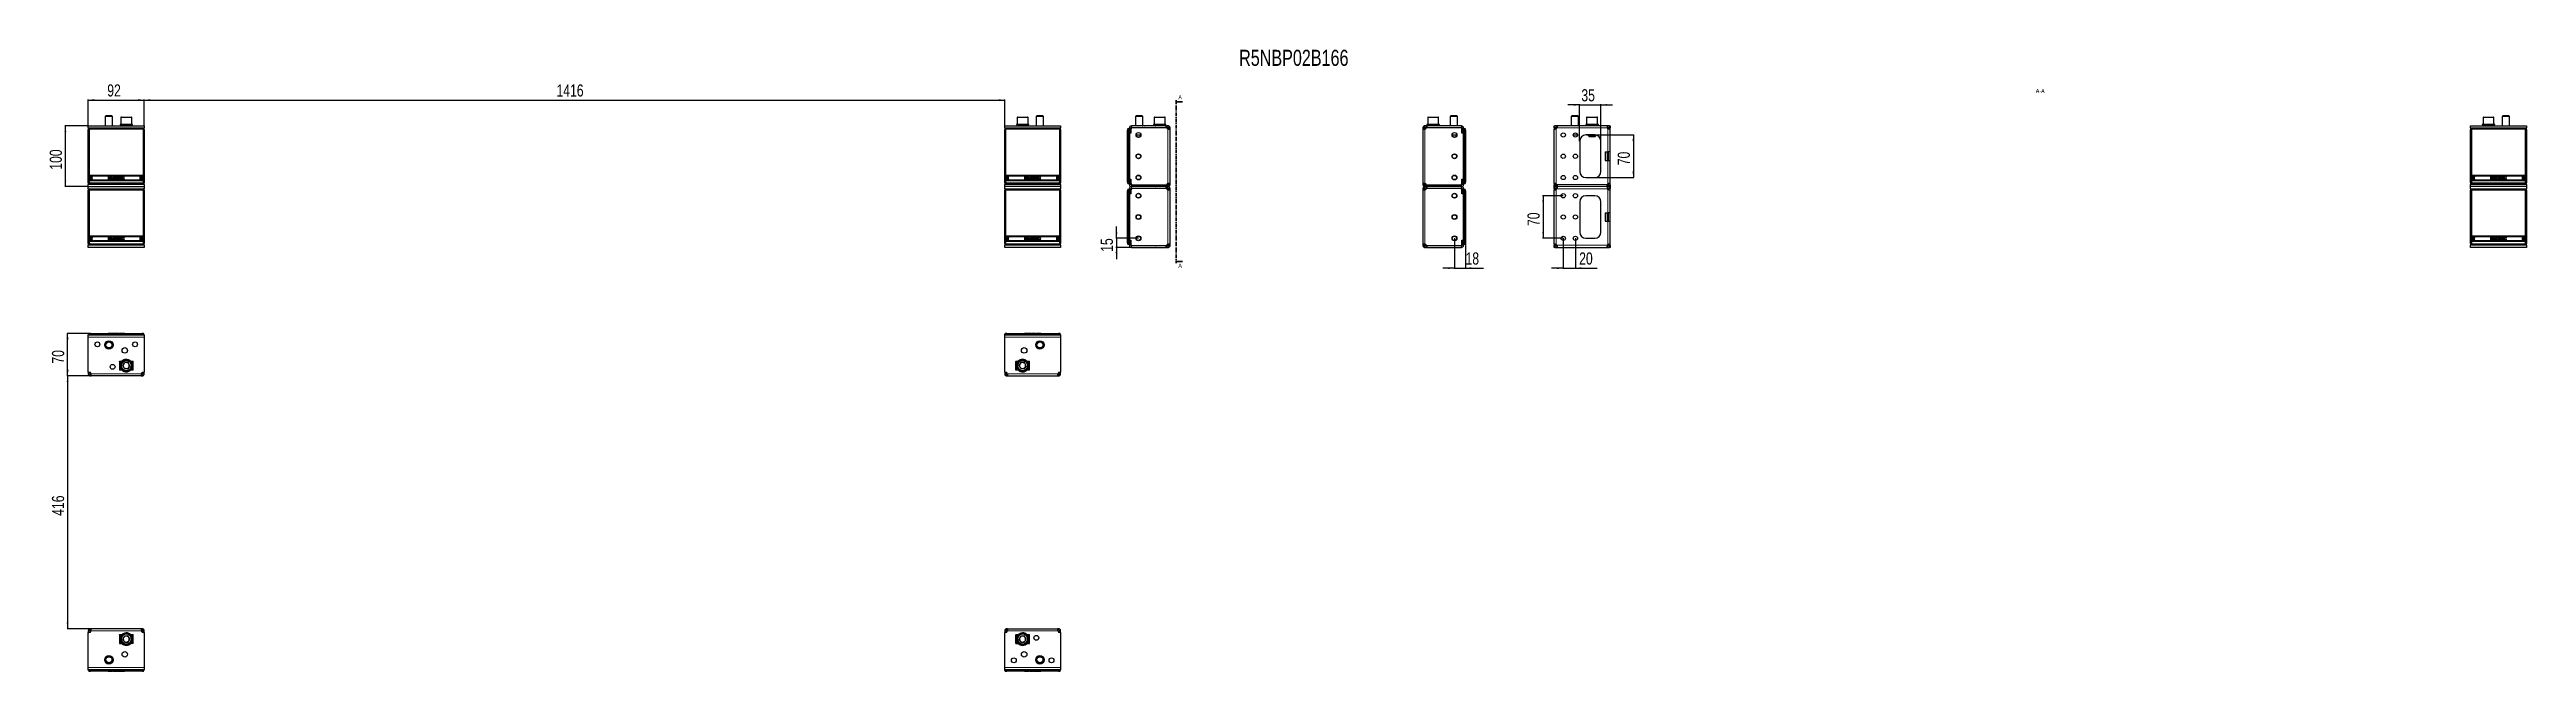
# Model space of a CAD drawing. Header units: millimetres. Extents: x 0 to 4076, y -408 to 615.
import ezdxf

# ---------------------------------------------------------------- set-up
doc = ezdxf.new("R2010")
doc.units = ezdxf.units.MM
doc.linetypes.add('CENTER', pattern=[10.16, 6.35, -1.27, 1.27, -1.27])
doc.layers.add('FORMAT', color=7, linetype='Continuous')
doc.styles.add('SLDTEXTSTYLE0', font='TXT', dxfattribs={"width": 0.75})
doc.dimstyles.new('SLDDIMSTYLE0', dxfattribs={"dimtxt": 20, "dimasz": 10, "dimexe": 0, "dimexo": 0.0625, "dimgap": 5, "dimtad": 2, "dimdec": 1, "dimrnd": 1e-09, "dimzin": 12, "dimdsep": 46, "dimtxsty": 'SLDTEXTSTYLE0', "dimsah": 1, "dimcen": 0.09, "dimadec": 0, "dimazin": 3, "dimtfac": 1, "dimtofl": 0, "dimtmove": 0, "dimatfit": 3, "dimfxl": 0, "dimfrac": 2, "dimtolj": 1, "dimtzin": 12, "dimarcsym": 0})
doc.dimstyles.new('SLDDIMSTYLE1', dxfattribs={"dimtxt": 20, "dimasz": 10, "dimexe": 0, "dimexo": 0.0625, "dimgap": 5, "dimtad": 2, "dimdec": 1, "dimrnd": 1e-09, "dimzin": 12, "dimdsep": 46, "dimtxsty": 'SLDTEXTSTYLE0', "dimsah": 1, "dimcen": 0.09, "dimadec": 0, "dimazin": 3, "dimtfac": 1, "dimtmove": 0, "dimatfit": 0, "dimfxl": 0, "dimfrac": 2, "dimtolj": 1, "dimtzin": 12, "dimarcsym": 0})

msp = doc.modelspace()

# ---------------------------------------------------------------- texts
at = {"color": 7, "linetype": 'Continuous', "char_height": 7, "attachment_point": 1, "style": 'SLDTEXTSTYLE0'}
for insert in [(1857.14, 539.91), (1857.14, 262.73)]:
    msp.add_mtext('A', dxfattribs=dict(at, insert=insert))
at = {"layer": 'FORMAT', "style": 'SLDTEXTSTYLE0'}
for s, insert, char_height, attachment_point in [('R5NBP02B166', (1957.14, 614.56), 26.4583, 1), ('A-A', (3275.39, 550.24), 7, 2)]:
    msp.add_mtext(s, dxfattribs=dict(at, insert=insert, char_height=char_height, attachment_point=attachment_point))

# ---------------------------------------------------------------- blocks, each defined once
blk = doc.blocks.new('_D')
at = {"layer": 'FORMAT'}
for p, q in [((63.4, 489.4), (24.7, 489.4)), ((25.7, 389.4), (25.7, 489.4)), ((63.4, 389.4), (24.7, 389.4))]:
    blk.add_line(p, q, dxfattribs=at)
for points in [[(25.7, 489.4), (24.2, 479.4), (27.2, 479.4)], [(25.7, 389.4), (27.2, 399.4), (24.2, 399.4)]]:
    blk.add_solid(points, dxfattribs=at)
at = {"layer": 'FORMAT', "insert": (-0.1, 417.2), "char_height": 20, "attachment_point": 1, "rotation": 90, "style": 'SLDTEXTSTYLE0'}
blk.add_mtext('100', dxfattribs=at)
blk = doc.blocks.new('_D_1')
at = {"layer": 'FORMAT'}
for p, q in [((63.4, 489.4), (63.4, 532.9)), ((63.4, 531.9), (155.4, 531.9)), ((155.4, 489.4), (155.4, 532.9))]:
    blk.add_line(p, q, dxfattribs=at)
for points in [[(63.4, 531.9), (73.4, 530.4), (73.4, 533.4)], [(155.4, 531.9), (145.4, 533.4), (145.4, 530.4)]]:
    blk.add_solid(points, dxfattribs=at)
at = {"layer": 'FORMAT', "insert": (94.6, 557.7), "char_height": 20, "attachment_point": 1, "style": 'SLDTEXTSTYLE0'}
blk.add_mtext('92', dxfattribs=at)
blk = doc.blocks.new('_D_2')
at = {"layer": 'FORMAT'}
for p, q in [((155.4, 489.4), (155.4, 532.8)), ((155.4, 531.8), (1571.4, 531.8)), ((1571.4, 489.4), (1571.4, 532.8))]:
    blk.add_line(p, q, dxfattribs=at)
for points in [[(155.4, 531.8), (165.4, 530.3), (165.4, 533.3)], [(1571.4, 531.8), (1561.4, 533.3), (1561.4, 530.3)]]:
    blk.add_solid(points, dxfattribs=at)
at = {"layer": 'FORMAT', "insert": (833.8, 557.6), "char_height": 20, "attachment_point": 1, "style": 'SLDTEXTSTYLE0'}
blk.add_mtext('1416', dxfattribs=at)
blk = doc.blocks.new('_D_3')
at = {"layer": 'FORMAT'}
for p, q in [((1791.5, 304.4), (1754.3, 304.4)), ((1780, 289.4), (1754.3, 289.4)), ((1755.3, 304.4), (1755.3, 323.6)), ((1755.3, 304.4), (1755.3, 289.4)), ((1755.3, 289.4), (1755.3, 270.2))]:
    blk.add_line(p, q, dxfattribs=at)
for points in [[(1755.3, 304.4), (1756.8, 314.4), (1753.8, 314.4)], [(1755.3, 289.4), (1753.8, 279.4), (1756.8, 279.4)]]:
    blk.add_solid(points, dxfattribs=at)
at = {"layer": 'FORMAT', "insert": (1729.5, 282.1), "char_height": 20, "attachment_point": 1, "rotation": 90, "style": 'SLDTEXTSTYLE0'}
blk.add_mtext('15', dxfattribs=at)
blk = doc.blocks.new('_D_4')
at = {"layer": 'FORMAT'}
for p, q in [((2311.5, 304.4), (2311.5, 254.4)), ((2329.5, 299.6), (2329.5, 254.4)), ((2311.5, 255.4), (2292.3, 255.4)), ((2311.5, 255.4), (2329.5, 255.4)), ((2329.5, 255.4), (2359.3, 255.4))]:
    blk.add_line(p, q, dxfattribs=at)
for points in [[(2311.5, 255.4), (2301.5, 256.9), (2301.5, 253.8)], [(2329.5, 255.4), (2339.5, 253.8), (2339.5, 256.9)]]:
    blk.add_solid(points, dxfattribs=at)
at = {"layer": 'FORMAT', "insert": (2329.7, 281.2), "char_height": 20, "attachment_point": 1, "style": 'SLDTEXTSTYLE0'}
blk.add_mtext('18', dxfattribs=at)
blk = doc.blocks.new('_D_5')
at = {"layer": 'FORMAT'}
for p, q in [((65.3, 148), (28.4, 148)), ((29.4, 78), (29.4, 148)), ((68, 78), (28.4, 78))]:
    blk.add_line(p, q, dxfattribs=at)
for points in [[(29.4, 148), (27.8, 138), (30.9, 138)], [(29.4, 78), (30.9, 88), (27.8, 88)]]:
    blk.add_solid(points, dxfattribs=at)
at = {"layer": 'FORMAT', "insert": (3.6, 98.2), "char_height": 20, "attachment_point": 1, "rotation": 90, "style": 'SLDTEXTSTYLE0'}
blk.add_mtext('70', dxfattribs=at)
blk = doc.blocks.new('_D_6')
at = {"layer": 'FORMAT'}
for p, q in [((68, 78), (28.4, 78)), ((29.4, 78), (29.4, -338)), ((68, -338), (28.4, -338))]:
    blk.add_line(p, q, dxfattribs=at)
for points in [[(29.4, 78), (27.8, 68), (30.9, 68)], [(29.4, -338), (30.9, -328), (27.8, -328)]]:
    blk.add_solid(points, dxfattribs=at)
at = {"layer": 'FORMAT', "insert": (3.6, -152.2), "char_height": 20, "attachment_point": 1, "rotation": 90, "style": 'SLDTEXTSTYLE0'}
blk.add_mtext('416', dxfattribs=at)
blk = doc.blocks.new('_D_7')
at = {"layer": 'FORMAT'}
for p, q in [((2542.5, 474.4), (2606.9, 474.4)), ((2605.9, 474.4), (2605.9, 404.4)), ((2542.5, 404.4), (2606.9, 404.4))]:
    blk.add_line(p, q, dxfattribs=at)
for points in [[(2605.9, 474.4), (2604.4, 464.4), (2607.4, 464.4)], [(2605.9, 404.4), (2607.4, 414.4), (2604.4, 414.4)]]:
    blk.add_solid(points, dxfattribs=at)
at = {"layer": 'FORMAT', "insert": (2580.1, 424.6), "char_height": 20, "attachment_point": 1, "rotation": 90, "style": 'SLDTEXTSTYLE0'}
blk.add_mtext('70', dxfattribs=at)
blk = doc.blocks.new('_D_8')
at = {"layer": 'FORMAT'}
for p, q in [((2517.5, 523.9), (2498.3, 523.9)), ((2517.5, 464.4), (2517.5, 524.9)), ((2517.5, 523.9), (2552.5, 523.9)), ((2552.5, 464.4), (2552.5, 524.9)), ((2552.5, 523.9), (2571.8, 523.9))]:
    blk.add_line(p, q, dxfattribs=at)
for points in [[(2517.5, 523.9), (2507.5, 525.4), (2507.5, 522.4)], [(2552.5, 523.9), (2562.5, 522.4), (2562.5, 525.4)]]:
    blk.add_solid(points, dxfattribs=at)
at = {"layer": 'FORMAT', "insert": (2520.3, 549.7), "char_height": 20, "attachment_point": 1, "style": 'SLDTEXTSTYLE0'}
blk.add_mtext('35', dxfattribs=at)
blk = doc.blocks.new('_D_9')
at = {"layer": 'FORMAT'}
for p, q in [((2490.5, 304.4), (2490.5, 254.4)), ((2510.5, 304.4), (2510.5, 254.4)), ((2490.5, 255.4), (2471.3, 255.4)), ((2490.5, 255.4), (2510.5, 255.4)), ((2510.5, 255.4), (2546.3, 255.4))]:
    blk.add_line(p, q, dxfattribs=at)
for points in [[(2490.5, 255.4), (2480.5, 256.9), (2480.5, 253.8)], [(2510.5, 255.4), (2520.5, 253.8), (2520.5, 256.9)]]:
    blk.add_solid(points, dxfattribs=at)
at = {"layer": 'FORMAT', "insert": (2516.7, 281.2), "char_height": 20, "attachment_point": 1, "style": 'SLDTEXTSTYLE0'}
blk.add_mtext('20', dxfattribs=at)
blk = doc.blocks.new('_D_10')
at = {"layer": 'FORMAT'}
for p, q in [((2490.5, 374.4), (2456.5, 374.4)), ((2457.5, 374.4), (2457.5, 304.4)), ((2490.5, 304.4), (2456.5, 304.4))]:
    blk.add_line(p, q, dxfattribs=at)
for points in [[(2457.5, 374.4), (2456, 364.4), (2459.1, 364.4)], [(2457.5, 304.4), (2459.1, 314.4), (2456, 314.4)]]:
    blk.add_solid(points, dxfattribs=at)
at = {"layer": 'FORMAT', "insert": (2431.7, 324.6), "char_height": 20, "attachment_point": 1, "rotation": 90, "style": 'SLDTEXTSTYLE0'}
blk.add_mtext('70', dxfattribs=at)

# ---------------------------------------------------------------- dimensions: what is measured, and where the dimension line sits
at = {"layer": 'FORMAT'}
for base, p1, p2, angle, dimstyle, picture, middle in [((155.39, 531.89), (63.39, 489.39), (155.39, 489.39), 0, 'SLDDIMSTYLE0', '_D_1', (109.39, 531.89)), ((1571.39, 531.81), (155.39, 489.39), (1571.39, 489.39), 0, 'SLDDIMSTYLE0', '_D_2', (863.39, 531.81)), ((25.69, 489.39), (63.39, 389.39), (63.39, 489.39), 90, 'SLDDIMSTYLE0', '_D', (25.69, 439.39)), ((2605.89, 404.39), (2542.53, 474.39), (2542.53, 404.39), 90, 'SLDDIMSTYLE0', '_D_7', (2605.89, 439.39)), ((2457.53, 304.39), (2490.53, 374.39), (2490.53, 304.39), 90, 'SLDDIMSTYLE0', '_D_10', (2457.53, 339.39)), ((1755.29, 289.39), (1791.49, 304.39), (1779.99, 289.39), 90, 'SLDDIMSTYLE1', '_D_3', (1755.29, 296.89)), ((2510.53, 255.38), (2490.53, 304.39), (2510.53, 304.39), 0, 'SLDDIMSTYLE1', '_D_9', (2531.47, 255.38)), ((29.38, 147.96), (67.97, 77.96), (65.29, 147.96), 90, 'SLDDIMSTYLE0', '_D_5', (29.38, 112.96)), ((29.38, -338.04), (67.97, 77.96), (67.97, -338.04), 90, 'SLDDIMSTYLE0', '_D_6', (29.38, -130.04))]:
    dim = msp.add_linear_dim(base=base, p1=p1, p2=p2, angle=angle, dimstyle=dimstyle, dxfattribs=at)
    dim.commit()
    dim.dimension.update_dxf_attribs({"geometry": picture, "text_midpoint": middle, "dimtype": 160})
for base, p1, p2, picture, middle in [((2552.53, 523.89), (2517.53, 464.39), (2552.53, 464.39), '_D_8', (2535.03, 523.89)), ((2329.49, 255.38), (2311.49, 304.39), (2329.49, 299.64), '_D_4', (2344.49, 255.38))]:
    dim = msp.add_linear_dim(base=base, p1=p1, p2=p2, dimstyle='SLDDIMSTYLE1', dxfattribs=at)
    dim.commit()
    dim.dimension.update_dxf_attribs({"geometry": picture, "text_midpoint": middle, "dimtype": 160})

# ---------------------------------------------------------------- linework, layer by layer
at = {"color": 7, "linetype": 'CENTER', "lineweight": 35}
msp.add_line((1853.36, 531.87), (1853.36, 263.4), dxfattribs=at)
at = {"color": 7, "linetype": 'Continuous', "lineweight": 25}
for p, q in [((63.39, 489.39), (155.39, 489.39)), ((63.39, 485.89), (63.39, 489.39)), ((92.46, 505.89), (91.39, 504.82)), ((91.39, 504.82), (91.39, 489.39)), ((103.39, 504.82), (91.39, 504.82)), ((102.31, 505.89), (92.46, 505.89)), ((103.39, 504.82), (102.31, 505.89)), ((103.39, 489.39), (103.39, 504.82)), ((115.64, 491.89), (115.64, 490.89)), ((115.64, 491.89), (115.64, 491.64)), ((116.44, 491.89), (115.64, 491.89)), ((115.64, 491.89), (115.64, 491.89)), ((115.64, 490.89), (115.64, 491.14)), ((116.44, 490.89), (115.64, 490.89)), ((115.64, 490.89), (115.64, 490.89)), ((116.44, 491.89), (116.54, 491.89)), ((116.44, 490.89), (116.54, 490.89)), ((116.54, 491.89), (116.54, 491.64)), ((118.67, 491.89), (116.54, 491.89)), ((116.54, 490.89), (116.54, 491.14)), ((118.67, 490.89), (116.54, 490.89)), ((116.89, 502.89), (116.89, 491.89)), ((117.89, 503.89), (126.31, 503.89)), ((118.67, 491.89), (118.85, 491.89)), ((118.67, 490.89), (118.85, 490.89)), ((118.85, 491.89), (118.85, 491.64)), ((122.01, 491.89), (118.85, 491.89)), ((118.85, 490.89), (118.85, 491.14)), ((122.01, 490.89), (118.85, 490.89)), ((119.89, 490.89), (119.89, 489.39)), ((122.01, 491.89), (122.24, 491.89)), ((122.01, 490.89), (122.24, 490.89)), ((122.24, 491.89), (122.24, 491.64)), ((125.94, 491.89), (122.24, 491.89)), ((122.24, 490.89), (122.24, 491.14)), ((125.94, 490.89), (122.24, 490.89)), ((125.94, 491.89), (126.03, 491.89)), ((125.94, 490.89), (126.11, 490.89)), ((126.11, 490.89), (126.19, 490.89)), ((126.15, 491.89), (126.19, 491.89)), ((126.19, 491.89), (126.19, 491.64)), ((129.86, 491.89), (126.19, 491.89)), ((126.19, 490.89), (126.19, 491.14)), ((129.86, 490.89), (126.19, 490.89)), ((126.31, 503.89), (133.89, 503.89)), ((129.86, 491.89), (130.09, 491.89)), ((129.86, 490.89), (130.09, 490.89)), ((130.09, 491.89), (130.09, 491.64)), ((133.17, 491.89), (130.09, 491.89)), ((130.09, 490.89), (130.09, 491.14)), ((133.17, 490.89), (130.09, 490.89)), ((131.89, 489.39), (131.89, 490.89)), ((133.17, 491.89), (133.34, 491.89)), ((133.17, 490.89), (133.34, 490.89)), ((133.34, 491.89), (133.34, 491.64)), ((135.38, 491.89), (133.34, 491.89)), ((133.34, 490.89), (133.34, 491.14)), ((135.38, 490.89), (133.34, 490.89)), ((134.89, 491.89), (134.89, 502.89)), ((135.38, 491.89), (135.47, 491.89)), ((135.38, 490.89), (135.47, 490.89)), ((135.47, 491.89), (135.47, 491.64)), ((136.14, 491.89), (135.47, 491.89)), ((135.47, 490.89), (135.47, 491.14)), ((136.14, 490.89), (135.47, 490.89)), ((136.14, 490.89), (136.14, 491.89)), ((155.39, 489.39), (155.39, 485.89)), ((1571.39, 485.89), (1571.39, 489.39)), ((1571.39, 489.39), (1663.39, 489.39)), ((1590.64, 491.89), (1590.64, 490.89)), ((1590.64, 491.89), (1590.64, 491.64)), ((1591.45, 491.89), (1590.64, 491.89)), ((1590.64, 491.89), (1590.64, 491.89)), ((1590.64, 490.89), (1590.64, 491.14)), ((1591.45, 490.89), (1590.64, 490.89)), ((1590.64, 490.89), (1590.64, 490.89)), ((1591.45, 491.89), (1591.56, 491.89)), ((1591.45, 490.89), (1591.56, 490.89)), ((1591.56, 491.89), (1591.56, 491.64)), ((1593.71, 491.89), (1591.56, 491.89)), ((1591.56, 490.89), (1591.56, 491.14)), ((1593.71, 490.89), (1591.56, 490.89)), ((1591.89, 502.89), (1591.89, 491.89)), ((1592.89, 503.89), (1601.32, 503.89)), ((1593.71, 491.89), (1593.89, 491.89)), ((1593.71, 490.89), (1593.89, 490.89)), ((1593.89, 491.89), (1593.89, 491.64)), ((1597.06, 491.89), (1593.89, 491.89)), ((1593.89, 490.89), (1593.89, 491.14)), ((1597.06, 490.89), (1593.89, 490.89)), ((1594.89, 490.89), (1594.89, 489.39)), ((1597.06, 491.89), (1597.29, 491.89)), ((1597.06, 490.89), (1597.29, 490.89)), ((1597.29, 491.89), (1597.29, 491.64)), ((1600.99, 491.89), (1597.29, 491.89)), ((1597.29, 490.89), (1597.29, 491.14)), ((1600.99, 490.89), (1597.29, 490.89)), ((1600.99, 491.89), (1601.07, 491.89)), ((1600.99, 490.89), (1601.15, 490.89)), ((1601.15, 490.89), (1601.23, 490.89)), ((1601.19, 491.89), (1601.23, 491.89)), ((1601.23, 491.89), (1601.23, 491.64)), ((1604.9, 491.89), (1601.23, 491.89)), ((1601.23, 490.89), (1601.23, 491.14)), ((1604.9, 490.89), (1601.23, 490.89)), ((1601.32, 503.89), (1608.89, 503.89)), ((1604.9, 491.89), (1605.13, 491.89)), ((1604.9, 490.89), (1605.13, 490.89)), ((1605.13, 491.89), (1605.13, 491.64)), ((1608.2, 491.89), (1605.13, 491.89)), ((1605.13, 490.89), (1605.13, 491.14)), ((1608.2, 490.89), (1605.13, 490.89)), ((1606.89, 489.39), (1606.89, 490.89)), ((1608.2, 491.89), (1608.38, 491.89)), ((1608.2, 490.89), (1608.38, 490.89)), ((1608.38, 491.89), (1608.38, 491.64)), ((1610.39, 491.89), (1608.38, 491.89)), ((1608.38, 490.89), (1608.38, 491.14)), ((1610.39, 490.89), (1608.38, 490.89)), ((1609.89, 491.89), (1609.89, 502.89)), ((1610.39, 491.89), (1610.48, 491.89)), ((1610.39, 490.89), (1610.48, 490.89)), ((1610.48, 491.89), (1610.48, 491.64)), ((1611.14, 491.89), (1610.48, 491.89)), ((1610.48, 490.89), (1610.48, 491.14)), ((1611.14, 490.89), (1610.48, 490.89)), ((1611.14, 490.89), (1611.14, 491.89)), ((1624.46, 505.89), (1623.39, 504.82)), ((1623.39, 504.82), (1623.39, 489.39)), ((1635.39, 504.82), (1623.39, 504.82)), ((1634.31, 505.89), (1624.46, 505.89)), ((1635.39, 504.82), (1634.31, 505.89)), ((1635.39, 489.39), (1635.39, 504.82)), ((1663.39, 489.39), (1663.39, 485.89)), ((1836.59, 489.39), (1779.99, 489.39)), ((1787.57, 505.89), (1786.49, 504.82)), ((1786.49, 504.82), (1786.49, 489.39)), ((1798.49, 504.82), (1786.49, 504.82)), ((1797.42, 505.89), (1787.57, 505.89)), ((1798.49, 504.82), (1797.42, 505.89)), ((1798.49, 489.39), (1798.49, 504.82)), ((1816.24, 491.89), (1816.24, 490.89)), ((1816.24, 491.89), (1816.25, 491.89)), ((1816.24, 490.89), (1816.25, 490.89)), ((1816.25, 491.89), (1816.25, 491.64)), ((1817.08, 491.89), (1816.25, 491.89)), ((1816.25, 490.89), (1816.25, 491.14)), ((1817.08, 490.89), (1816.25, 490.89)), ((1817.08, 491.89), (1817.18, 491.89)), ((1817.08, 490.89), (1817.18, 490.89)), ((1817.18, 491.89), (1817.18, 491.64)), ((1819.35, 491.89), (1817.18, 491.89)), ((1817.18, 490.89), (1817.18, 491.14)), ((1819.35, 490.89), (1817.18, 490.89)), ((1817.49, 502.89), (1817.49, 491.89)), ((1818.49, 503.89), (1834.49, 503.89)), ((1819.35, 491.89), (1819.53, 491.89)), ((1819.35, 490.89), (1819.53, 490.89)), ((1819.53, 491.89), (1819.53, 491.64)), ((1822.7, 491.89), (1819.53, 491.89)), ((1819.53, 490.89), (1819.53, 491.14)), ((1822.7, 490.89), (1819.53, 490.89)), ((1820.49, 490.89), (1820.49, 489.39)), ((1822.7, 491.89), (1822.94, 491.89)), ((1822.7, 490.89), (1822.94, 490.89)), ((1822.94, 491.89), (1822.94, 491.64)), ((1826.64, 491.89), (1822.94, 491.89)), ((1822.94, 490.89), (1822.94, 491.14)), ((1826.64, 490.89), (1822.94, 490.89)), ((1826.64, 491.89), (1826.71, 491.89)), ((1826.64, 490.89), (1826.79, 490.89)), ((1826.79, 490.89), (1826.89, 490.89)), ((1826.84, 491.89), (1826.89, 491.89)), ((1826.89, 491.89), (1826.89, 491.64)), ((1830.55, 491.89), (1826.89, 491.89)), ((1826.89, 490.89), (1826.89, 491.14)), ((1830.55, 490.89), (1826.89, 490.89)), ((1830.55, 491.89), (1830.78, 491.89)), ((1830.55, 490.89), (1830.78, 490.89)), ((1830.78, 491.89), (1830.78, 491.64)), ((1833.84, 491.89), (1830.78, 491.89)), ((1830.78, 490.89), (1830.78, 491.14)), ((1833.84, 490.89), (1830.78, 490.89)), ((1832.49, 489.39), (1832.49, 490.89)), ((1833.84, 491.89), (1834.01, 491.89)), ((1833.84, 490.89), (1834.01, 490.89)), ((1834.01, 491.89), (1834.01, 491.64)), ((1836.02, 491.89), (1834.01, 491.89)), ((1834.01, 490.89), (1834.01, 491.14)), ((1836.02, 490.89), (1834.01, 490.89)), ((1834.49, 503.89), (1834.49, 503.89)), ((1835.49, 491.89), (1835.49, 502.89)), ((1836.02, 491.89), (1836.11, 491.89)), ((1836.02, 490.89), (1836.11, 490.89)), ((1836.11, 491.89), (1836.11, 491.64)), ((1836.74, 491.89), (1836.11, 491.89)), ((1836.11, 490.89), (1836.11, 491.14)), ((1836.74, 490.89), (1836.11, 490.89)), ((1836.59, 489.39), (1837.59, 489.39)), ((1836.74, 490.89), (1836.74, 491.89)), ((1836.74, 491.89), (1836.74, 491.89)), ((1836.74, 490.89), (1836.74, 490.89)), ((1837.59, 486.89), (1837.59, 489.39)), ((1839.99, 489.39), (1837.59, 489.39)), ((1839.99, 489.39), (1839.99, 486.89)), ((2262.99, 486.89), (2262.99, 489.39)), ((2265.4, 489.39), (2262.99, 489.39)), ((2265.39, 489.39), (2265.39, 486.89)), ((2265.39, 489.39), (2266.39, 489.39)), ((2266.24, 491.89), (2266.24, 490.89)), ((2266.24, 491.89), (2266.25, 491.89)), ((2266.24, 490.89), (2266.25, 490.89)), ((2266.25, 491.89), (2266.25, 491.64)), ((2267.04, 491.89), (2266.25, 491.89)), ((2266.25, 490.89), (2266.25, 491.14)), ((2267.04, 490.89), (2266.25, 490.89)), ((2322.99, 489.39), (2266.39, 489.39)), ((2267.04, 491.89), (2267.14, 491.89)), ((2267.04, 490.89), (2267.14, 490.89)), ((2267.14, 491.89), (2267.14, 491.64)), ((2269.28, 491.89), (2267.14, 491.89)), ((2267.14, 490.89), (2267.14, 491.14)), ((2269.28, 490.89), (2267.14, 490.89)), ((2267.49, 502.89), (2267.49, 491.89)), ((2268.49, 503.89), (2284.49, 503.89)), ((2269.28, 491.89), (2269.46, 491.89)), ((2269.28, 490.89), (2269.46, 490.89)), ((2269.46, 491.89), (2269.46, 491.64)), ((2272.62, 491.89), (2269.46, 491.89)), ((2269.46, 490.89), (2269.46, 491.14)), ((2272.62, 490.89), (2269.46, 490.89)), ((2270.49, 490.89), (2270.49, 489.39)), ((2272.62, 491.89), (2272.85, 491.89)), ((2272.62, 490.89), (2272.85, 490.89)), ((2272.85, 491.89), (2272.85, 491.64)), ((2276.54, 491.89), (2272.85, 491.89)), ((2272.85, 490.89), (2272.85, 491.14)), ((2276.54, 490.89), (2272.85, 490.89)), ((2276.54, 491.89), (2276.63, 491.89)), ((2276.54, 490.89), (2276.72, 490.89)), ((2276.72, 490.89), (2276.79, 490.89)), ((2276.76, 491.89), (2276.79, 491.89)), ((2276.79, 491.89), (2276.79, 491.64)), ((2280.46, 491.89), (2276.79, 491.89)), ((2276.79, 490.89), (2276.79, 491.14)), ((2280.46, 490.89), (2276.79, 490.89)), ((2280.46, 491.89), (2280.69, 491.89)), ((2280.46, 490.89), (2280.69, 490.89)), ((2280.69, 491.89), (2280.69, 491.64)), ((2283.78, 491.89), (2280.69, 491.89)), ((2280.69, 490.89), (2280.69, 491.14)), ((2283.78, 490.89), (2280.69, 490.89)), ((2282.49, 489.39), (2282.49, 490.89)), ((2283.78, 491.89), (2283.95, 491.89)), ((2283.78, 490.89), (2283.95, 490.89)), ((2283.95, 491.89), (2283.95, 491.64)), ((2285.98, 491.89), (2283.95, 491.89)), ((2283.95, 490.89), (2283.95, 491.14)), ((2285.98, 490.89), (2283.95, 490.89)), ((2285.49, 491.89), (2285.49, 502.89)), ((2285.98, 491.89), (2286.07, 491.89)), ((2285.98, 490.89), (2286.07, 490.89)), ((2286.07, 491.89), (2286.07, 491.64)), ((2286.74, 491.89), (2286.07, 491.89)), ((2286.07, 490.89), (2286.07, 491.14)), ((2286.74, 490.89), (2286.07, 490.89)), ((2286.74, 490.89), (2286.74, 491.89)), ((2305.57, 505.89), (2304.49, 504.82)), ((2304.49, 504.82), (2304.49, 489.39)), ((2316.49, 504.82), (2304.49, 504.82)), ((2315.42, 505.89), (2305.57, 505.89)), ((2316.49, 504.82), (2315.42, 505.89)), ((2316.49, 489.39), (2316.49, 504.82)), ((2475.53, 486.89), (2475.53, 489.39)), ((2475.53, 489.39), (2476.65, 489.39)), ((2480.37, 489.39), (2476.65, 489.39)), ((2562.7, 489.39), (2480.37, 489.39)), ((2480.37, 489.39), (2480.37, 487.18)), ((2504.61, 505.89), (2503.53, 504.82)), ((2503.53, 504.82), (2503.53, 489.39)), ((2515.53, 504.82), (2503.53, 504.82)), ((2514.46, 505.89), (2504.61, 505.89)), ((2515.53, 504.82), (2514.46, 505.89)), ((2515.53, 489.39), (2515.53, 504.82)), ((2527.78, 491.89), (2527.78, 490.89)), ((2527.79, 491.89), (2527.79, 491.64)), ((2528.62, 491.89), (2527.79, 491.89)), ((2527.79, 491.89), (2527.79, 491.89)), ((2527.79, 490.89), (2527.79, 491.14)), ((2528.62, 490.89), (2527.79, 490.89)), ((2527.79, 490.89), (2527.79, 490.89)), ((2528.62, 491.89), (2528.72, 491.89)), ((2528.62, 490.89), (2528.72, 490.89)), ((2528.72, 491.89), (2528.72, 491.64)), ((2530.89, 491.89), (2528.72, 491.89)), ((2528.72, 490.89), (2528.72, 491.14)), ((2530.89, 490.89), (2528.72, 490.89)), ((2529.03, 502.89), (2529.03, 491.89)), ((2530.03, 503.89), (2537.85, 503.89)), ((2530.89, 491.89), (2531.07, 491.89)), ((2530.89, 490.89), (2531.07, 490.89)), ((2531.07, 491.89), (2531.07, 491.64)), ((2534.25, 491.89), (2531.07, 491.89)), ((2531.07, 490.89), (2531.07, 491.14)), ((2534.25, 490.89), (2531.07, 490.89)), ((2532.03, 490.89), (2532.03, 489.39)), ((2534.25, 491.89), (2534.48, 491.89)), ((2534.25, 490.89), (2534.48, 490.89)), ((2534.48, 491.89), (2534.48, 491.64)), ((2538.18, 491.89), (2534.48, 491.89)), ((2534.48, 490.89), (2534.48, 491.14)), ((2538.18, 490.89), (2534.48, 490.89)), ((2537.85, 503.89), (2546.03, 503.89)), ((2538.18, 491.89), (2538.26, 491.89)), ((2538.18, 490.89), (2538.33, 490.89)), ((2538.33, 490.89), (2538.43, 490.89)), ((2538.38, 491.89), (2538.43, 491.89)), ((2538.43, 491.89), (2538.43, 491.64)), ((2542.09, 491.89), (2538.43, 491.89)), ((2538.43, 490.89), (2538.43, 491.14)), ((2542.09, 490.89), (2538.43, 490.89)), ((2542.09, 491.89), (2542.32, 491.89)), ((2542.09, 490.89), (2542.32, 490.89)), ((2542.32, 491.89), (2542.32, 491.64)), ((2545.38, 491.89), (2542.32, 491.89)), ((2542.32, 490.89), (2542.32, 491.14)), ((2545.38, 490.89), (2542.32, 490.89)), ((2544.03, 489.39), (2544.03, 490.89)), ((2545.38, 491.89), (2545.56, 491.89)), ((2545.38, 490.89), (2545.56, 490.89)), ((2545.56, 491.89), (2545.56, 491.64)), ((2547.56, 491.89), (2545.56, 491.89)), ((2545.56, 490.89), (2545.56, 491.14)), ((2547.56, 490.89), (2545.56, 490.89)), ((2547.03, 491.89), (2547.03, 502.89)), ((2547.56, 491.89), (2547.65, 491.89)), ((2547.56, 490.89), (2547.65, 490.89)), ((2547.65, 491.89), (2547.65, 491.64)), ((2548.28, 491.89), (2547.65, 491.89)), ((2547.65, 490.89), (2547.65, 491.14)), ((2548.28, 490.89), (2547.65, 490.89)), ((2548.28, 490.89), (2548.28, 491.89)), ((2562.7, 489.39), (2562.7, 486.89)), ((2566.42, 489.39), (2562.7, 489.39)), ((2566.42, 489.39), (2567.53, 489.39)), ((2567.53, 489.39), (2567.53, 486.89)), ((3983.53, 485.89), (3983.53, 489.39)), ((3983.53, 489.39), (4075.53, 489.39)), ((4002.78, 491.89), (4002.78, 490.89)), ((4002.78, 491.89), (4002.79, 491.89)), ((4002.78, 490.89), (4002.79, 490.89)), ((4002.79, 491.89), (4002.79, 491.64)), ((4003.6, 491.89), (4002.79, 491.89)), ((4002.79, 490.89), (4002.79, 491.14)), ((4003.6, 490.89), (4002.79, 490.89)), ((4003.6, 491.89), (4003.7, 491.89)), ((4003.6, 490.89), (4003.7, 490.89)), ((4003.7, 491.89), (4003.7, 491.64)), ((4005.86, 491.89), (4003.7, 491.89)), ((4003.7, 490.89), (4003.7, 491.14)), ((4005.86, 490.89), (4003.7, 490.89)), ((4004.03, 502.89), (4004.03, 491.89)), ((4005.03, 503.89), (4013.47, 503.89)), ((4005.86, 491.89), (4006.04, 491.89)), ((4005.86, 490.89), (4006.04, 490.89)), ((4006.04, 491.89), (4006.04, 491.64)), ((4009.2, 491.89), (4006.04, 491.89)), ((4006.04, 490.89), (4006.04, 491.14)), ((4009.2, 490.89), (4006.04, 490.89)), ((4007.03, 490.89), (4007.03, 489.39)), ((4009.2, 491.89), (4009.44, 491.89)), ((4009.2, 490.89), (4009.44, 490.89)), ((4009.44, 491.89), (4009.44, 491.64)), ((4013.13, 491.89), (4009.44, 491.89)), ((4009.44, 490.89), (4009.44, 491.14)), ((4013.13, 490.89), (4009.44, 490.89)), ((4013.13, 491.89), (4013.22, 491.89)), ((4013.13, 490.89), (4013.3, 490.89)), ((4013.3, 490.89), (4013.38, 490.89)), ((4013.34, 491.89), (4013.38, 491.89)), ((4013.38, 491.89), (4013.38, 491.64)), ((4017.05, 491.89), (4013.38, 491.89)), ((4013.38, 490.89), (4013.38, 491.14)), ((4017.05, 490.89), (4013.38, 490.89)), ((4013.47, 503.89), (4021.03, 503.89)), ((4017.05, 491.89), (4017.28, 491.89)), ((4017.05, 490.89), (4017.28, 490.89)), ((4017.28, 491.89), (4017.28, 491.64)), ((4020.35, 491.89), (4017.28, 491.89)), ((4017.28, 490.89), (4017.28, 491.14)), ((4020.35, 490.89), (4017.28, 490.89)), ((4019.03, 489.39), (4019.03, 490.89)), ((4020.35, 491.89), (4020.52, 491.89)), ((4020.35, 490.89), (4020.52, 490.89)), ((4020.52, 491.89), (4020.52, 491.64)), ((4022.54, 491.89), (4020.52, 491.89)), ((4020.52, 490.89), (4020.52, 491.14)), ((4022.54, 490.89), (4020.52, 490.89)), ((4022.03, 491.89), (4022.03, 502.89)), ((4022.54, 491.89), (4022.63, 491.89)), ((4022.54, 490.89), (4022.63, 490.89)), ((4022.63, 491.89), (4022.63, 491.64)), ((4023.28, 491.89), (4022.63, 491.89)), ((4022.63, 490.89), (4022.63, 491.14)), ((4023.28, 490.89), (4022.63, 490.89)), ((4023.28, 490.89), (4023.28, 491.89)), ((4036.61, 505.89), (4035.53, 504.82)), ((4035.53, 504.82), (4035.53, 489.39)), ((4047.53, 504.82), (4035.53, 504.82)), ((4046.46, 505.89), (4036.61, 505.89)), ((4047.53, 504.82), (4046.46, 505.89)), ((4047.53, 489.39), (4047.53, 504.82)), ((4075.53, 489.39), (4075.53, 485.89)), ((63.39, 485.89), (63.39, 483.37)), ((63.39, 482.74), (63.39, 483.37)), ((63.39, 396.54), (63.39, 482.74)), ((65.66, 485.64), (66.28, 485.64)), ((66.28, 485.64), (101.89, 485.64)), ((101.89, 485.64), (101.89, 485.51)), ((102.39, 485.37), (116.39, 485.37)), ((116.89, 485.51), (116.89, 485.64)), ((116.89, 485.64), (152.49, 485.64)), ((152.49, 485.64), (153.11, 485.64)), ((155.39, 483.37), (155.39, 485.89)), ((155.39, 483.37), (155.39, 482.74)), ((155.39, 482.74), (155.39, 396.54)), ((1571.39, 485.89), (1571.39, 483.37)), ((1571.39, 482.74), (1571.39, 483.37)), ((1571.39, 396.54), (1571.39, 482.74)), ((1573.66, 485.64), (1574.28, 485.64)), ((1574.28, 485.64), (1609.89, 485.64)), ((1609.89, 485.64), (1609.89, 485.51)), ((1610.39, 485.37), (1624.39, 485.37)), ((1624.89, 485.51), (1624.89, 485.64)), ((1624.89, 485.64), (1660.49, 485.64)), ((1660.49, 485.64), (1661.11, 485.64)), ((1663.39, 483.37), (1663.39, 485.89)), ((1663.39, 483.37), (1663.39, 482.74)), ((1663.39, 482.74), (1663.39, 396.54)), ((1773.49, 483.74), (1773.49, 482.29)), ((1773.49, 407.84), (1773.49, 482.29)), ((1774.6, 485.19), (1776.29, 485.64)), ((1776.29, 485.64), (1776.49, 485.64)), ((1776.29, 482.74), (1776.29, 396.54)), ((1776.49, 477.94), (1776.49, 485.89)), ((1776.49, 483.37), (1776.49, 395.92)), ((1776.49, 477.94), (1778.99, 477.94)), ((1776.49, 401.49), (1776.49, 477.29)), ((1779.09, 477.29), (1776.49, 477.29)), ((1778.99, 477.94), (1778.99, 485.89)), ((1779.09, 478.87), (1778.99, 478.66)), ((1779.09, 484.29), (1779.09, 477.29)), ((1779.99, 486.89), (1836.59, 486.89)), ((1781.59, 486.79), (1836.57, 486.79)), ((1782.24, 486.89), (1782.24, 486.79)), ((1782.53, 486.89), (1782.53, 486.79)), ((1784.22, 486.89), (1784.22, 486.79)), ((1787.17, 486.89), (1787.17, 486.79)), ((1795.46, 473.89), (1787.52, 473.89)), ((1790.93, 486.89), (1790.93, 486.79)), ((1794.92, 486.89), (1794.92, 486.79)), ((1798.55, 486.89), (1798.55, 486.79)), ((1801.25, 486.89), (1801.25, 486.79)), ((1802.62, 486.89), (1802.62, 486.79)), ((1802.74, 486.79), (1802.74, 486.89)), ((1837.59, 486.89), (1836.59, 486.89)), ((1839.99, 486.89), (1837.59, 486.89)), ((1843.49, 485.89), (1840.99, 485.89)), ((1840.99, 484.67), (1840.99, 485.89)), ((1843.49, 484.67), (1840.99, 484.67)), ((1843.49, 484.67), (1843.49, 485.89)), ((1843.49, 394.11), (1843.49, 484.67)), ((2261.99, 485.89), (2259.49, 485.89)), ((2259.49, 485.89), (2259.49, 484.67)), ((2259.49, 484.67), (2259.49, 394.11)), ((2261.99, 484.67), (2259.49, 484.67)), ((2261.99, 485.89), (2261.99, 484.67)), ((2265.4, 486.89), (2262.99, 486.89)), ((2266.39, 486.89), (2265.39, 486.89)), ((2266.39, 486.89), (2322.99, 486.89)), ((2266.42, 486.79), (2321.39, 486.79)), ((2300.24, 486.89), (2300.24, 486.79)), ((2300.53, 486.89), (2300.53, 486.79)), ((2302.22, 486.89), (2302.22, 486.79)), ((2305.17, 486.89), (2305.17, 486.79)), ((2315.46, 473.89), (2307.52, 473.89)), ((2308.93, 486.89), (2308.93, 486.79)), ((2312.92, 486.89), (2312.92, 486.79)), ((2316.55, 486.89), (2316.55, 486.79)), ((2319.25, 486.89), (2319.25, 486.79)), ((2320.62, 486.89), (2320.62, 486.79)), ((2320.74, 486.79), (2320.74, 486.89)), ((2323.89, 477.29), (2323.89, 484.29)), ((2323.89, 478.87), (2323.99, 478.66)), ((2326.49, 477.29), (2323.89, 477.29)), ((2323.99, 485.89), (2323.99, 477.94)), ((2326.49, 477.94), (2323.99, 477.94)), ((2326.49, 485.89), (2326.49, 477.94)), ((2326.49, 485.64), (2326.69, 485.64)), ((2326.49, 395.92), (2326.49, 483.37)), ((2326.49, 477.29), (2326.49, 401.49)), ((2326.69, 485.64), (2328.38, 485.19)), ((2326.69, 396.54), (2326.69, 482.74)), ((2329.49, 482.29), (2329.49, 483.74)), ((2329.49, 482.29), (2329.49, 407.84)), ((2476.65, 486.89), (2475.53, 486.89)), ((2475.53, 486.89), (2475.53, 486.79)), ((2475.53, 486.79), (2478.03, 486.79)), ((2475.53, 486.18), (2475.53, 486.79)), ((2475.53, 486.18), (2475.53, 484.12)), ((2475.53, 394.67), (2475.53, 484.12)), ((2475.53, 484.12), (2476.63, 484.12)), ((2480.37, 486.89), (2476.65, 486.89)), ((2478.03, 486.79), (2478.03, 486.18)), ((2478.03, 486.18), (2478.03, 484.36)), ((2514, 473.89), (2507.07, 473.89)), ((2517.53, 464.39), (2517.53, 414.39)), ((2542.53, 474.39), (2527.53, 474.39)), ((2529.2, 474.29), (2529.18, 474.29)), ((2529.2, 474.29), (2529.2, 474.29)), ((2529.3, 474.29), (2529.2, 474.29)), ((2529.3, 474.39), (2529.3, 474.29)), ((2532.56, 474.29), (2529.3, 474.29)), ((2532.03, 474.29), (2532.03, 472.97)), ((2532.03, 472.97), (2533.11, 471.89)), ((2532.03, 472.97), (2537.9, 472.97)), ((2532.56, 474.29), (2534.46, 474.29)), ((2533.11, 471.89), (2537.92, 471.89)), ((2535.01, 474.29), (2534.46, 474.29)), ((2541.06, 474.29), (2535.01, 474.29)), ((2537.9, 472.97), (2544.03, 472.97)), ((2537.92, 471.89), (2542.96, 471.89)), ((2541.61, 474.29), (2541.06, 474.29)), ((2541.61, 474.29), (2543.51, 474.29)), ((2542.96, 471.89), (2544.03, 472.97)), ((2543.94, 474.29), (2543.51, 474.29)), ((2544.03, 472.97), (2544.03, 474.28)), ((2552.53, 414.39), (2552.53, 464.39)), ((2566.42, 486.89), (2562.7, 486.89)), ((2565.03, 486.79), (2567.53, 486.79)), ((2565.03, 486.18), (2565.03, 486.79)), ((2565.03, 484.34), (2565.03, 486.18)), ((2567.53, 486.89), (2566.42, 486.89)), ((2567.53, 486.79), (2567.53, 486.89)), ((2567.53, 486.79), (2567.53, 486.18)), ((2567.53, 484.12), (2567.53, 486.18)), ((2567.53, 446.39), (2567.53, 484.12)), ((3983.53, 485.89), (3983.53, 483.37)), ((3983.53, 482.74), (3983.53, 483.37)), ((3983.53, 396.54), (3983.53, 482.74)), ((3985.81, 485.64), (3986.43, 485.64)), ((3986.43, 485.64), (4022.03, 485.64)), ((4022.03, 485.64), (4022.03, 485.51)), ((4022.53, 485.37), (4036.53, 485.37)), ((4037.03, 485.51), (4037.03, 485.64)), ((4037.03, 485.64), (4072.64, 485.64)), ((4072.64, 485.64), (4073.26, 485.64)), ((4075.53, 483.37), (4075.53, 485.89)), ((4075.53, 483.37), (4075.53, 482.74)), ((4075.53, 482.74), (4075.53, 396.54)), ((153.48, 407.84), (65.29, 407.84)), ((65.29, 407.84), (65.29, 399.64)), ((153.48, 399.64), (153.48, 407.84)), ((1661.48, 407.84), (1573.29, 407.84)), ((1573.29, 407.84), (1573.29, 399.64)), ((1661.48, 399.64), (1661.48, 407.84)), ((1773.49, 399.64), (1773.49, 407.84)), ((2329.49, 407.84), (2329.49, 399.64)), ((2559.53, 446.39), (2564.03, 446.39)), ((2559.53, 446.39), (2559.53, 432.39)), ((2559.53, 432.39), (2564.03, 432.39)), ((2567.53, 446.39), (2564.03, 446.39)), ((2564.03, 432.39), (2567.53, 432.39)), ((2565.03, 432.39), (2565.03, 446.39)), ((2567.53, 432.39), (2567.53, 446.39)), ((2567.53, 394.67), (2567.53, 432.39)), ((4073.63, 407.84), (3985.44, 407.84)), ((3985.44, 407.84), (3985.44, 399.64)), ((4073.63, 399.64), (4073.63, 407.84)), ((63.39, 395.92), (63.39, 396.54)), ((63.39, 395.92), (63.39, 392.89)), ((63.39, 389.39), (63.39, 392.89)), ((63.39, 385.89), (63.39, 389.39)), ((63.39, 389.39), (155.39, 389.39)), ((63.39, 385.89), (63.39, 383.37)), ((63.39, 382.74), (63.39, 383.37)), ((63.39, 296.54), (63.39, 382.74)), ((65.29, 399.64), (153.48, 399.64)), ((66.28, 393.64), (65.66, 393.64)), ((65.66, 385.64), (66.28, 385.64)), ((65.79, 400.34), (65.79, 407.14)), ((65.99, 407.34), (67.09, 407.34)), ((67.09, 400.14), (65.99, 400.14)), ((101.89, 393.64), (66.28, 393.64)), ((66.28, 385.64), (101.89, 385.64)), ((67.29, 407.14), (67.29, 400.34)), ((67.79, 400.34), (67.79, 407.14)), ((67.99, 407.34), (69.09, 407.34)), ((69.09, 400.14), (67.99, 400.14)), ((69.29, 407.14), (69.29, 400.34)), ((69.79, 402.14), (69.79, 405.34)), ((71.79, 407.34), (146.98, 407.34)), ((146.98, 400.14), (71.79, 400.14)), ((95.96, 405.4), (95.96, 402.08)), ((101.64, 405.84), (96.39, 405.84)), ((96.39, 401.64), (101.64, 401.64)), ((97.37, 405.51), (101.54, 405.51)), ((97.37, 401.97), (97.37, 405.51)), ((99.83, 401.96), (97.37, 401.97)), ((99.11, 403.83), (99.11, 403.38)), ((99.11, 403.11), (99.11, 402.65)), ((101.54, 405.51), (101.54, 405.12)), ((101.54, 405.12), (102.07, 405.12)), ((101.89, 393.64), (101.89, 393.78)), ((101.89, 385.64), (101.89, 385.51)), ((102.07, 405.12), (102.07, 405.4)), ((102.39, 393.91), (116.39, 393.91)), ((102.39, 385.37), (116.39, 385.37)), ((103.56, 403.27), (103.56, 403.72)), ((103.56, 402.54), (103.56, 403.01)), ((107.53, 405.86), (104.7, 405.84)), ((104.7, 405.84), (104.7, 401.64)), ((104.7, 401.64), (107.39, 401.65)), ((107.32, 405.28), (106.28, 405.26)), ((106.28, 405.26), (106.28, 402.16)), ((106.28, 402.16), (107.23, 402.18)), ((107.39, 401.65), (107.4, 401.65)), ((107.4, 401.65), (107.42, 401.65)), ((113.3, 405.84), (111.81, 405.84)), ((111.81, 405.84), (111.81, 401.64)), ((111.81, 401.64), (113.32, 401.64)), ((113.3, 403.87), (113.3, 405.84)), ((115.97, 405.84), (113.3, 403.87)), ((113.32, 403.41), (115.33, 401.64)), ((113.32, 401.64), (113.32, 403.41)), ((114.56, 403.98), (117.1, 405.84)), ((117.16, 401.64), (114.56, 403.98)), ((115.33, 401.64), (117.16, 401.64)), ((117.1, 405.84), (115.97, 405.84)), ((116.89, 393.78), (116.89, 393.64)), ((152.49, 393.64), (116.89, 393.64)), ((116.89, 385.51), (116.89, 385.64)), ((116.89, 385.64), (152.49, 385.64)), ((122.37, 404.82), (122.56, 404.82)), ((122.55, 401.88), (122.73, 402.42)), ((122.56, 404.82), (122.81, 405.55)), ((122.73, 402.42), (122.58, 402.42)), ((148.98, 402.14), (148.98, 405.34)), ((149.48, 407.14), (149.48, 400.34)), ((149.68, 407.34), (150.78, 407.34)), ((150.78, 400.14), (149.68, 400.14)), ((150.98, 400.34), (150.98, 407.14)), ((151.48, 407.14), (151.48, 400.34)), ((151.68, 407.34), (152.78, 407.34)), ((152.78, 400.14), (151.68, 400.14)), ((153.11, 393.64), (152.49, 393.64)), ((152.49, 385.64), (153.11, 385.64)), ((152.98, 400.34), (152.98, 407.14)), ((155.39, 396.54), (155.39, 395.92)), ((155.39, 392.89), (155.39, 395.92)), ((155.39, 392.89), (155.39, 389.39)), ((155.39, 389.39), (155.39, 385.89)), ((155.39, 383.37), (155.39, 385.89)), ((155.39, 383.37), (155.39, 382.74)), ((155.39, 382.74), (155.39, 296.54)), ((1571.39, 395.92), (1571.39, 396.54)), ((1571.39, 395.92), (1571.39, 392.89)), ((1571.39, 389.39), (1571.39, 392.89)), ((1663.39, 389.39), (1571.39, 389.39)), ((1571.39, 385.89), (1571.39, 389.39)), ((1571.39, 385.89), (1571.39, 383.37)), ((1571.39, 382.74), (1571.39, 383.37)), ((1571.39, 296.54), (1571.39, 382.74)), ((1573.29, 399.64), (1661.48, 399.64)), ((1574.28, 393.64), (1573.66, 393.64)), ((1573.66, 385.64), (1574.28, 385.64)), ((1573.79, 400.34), (1573.79, 407.14)), ((1573.99, 407.34), (1575.09, 407.34)), ((1575.09, 400.14), (1573.99, 400.14)), ((1609.89, 393.64), (1574.28, 393.64)), ((1574.28, 385.64), (1609.89, 385.64)), ((1575.29, 407.14), (1575.29, 400.34)), ((1575.79, 400.34), (1575.79, 407.14)), ((1575.99, 407.34), (1577.09, 407.34)), ((1577.09, 400.14), (1575.99, 400.14)), ((1577.29, 407.14), (1577.29, 400.34)), ((1577.79, 402.14), (1577.79, 405.34)), ((1579.79, 407.34), (1654.98, 407.34)), ((1654.98, 400.14), (1579.79, 400.14)), ((1603.96, 405.4), (1603.96, 402.08)), ((1609.64, 405.84), (1604.39, 405.84)), ((1604.39, 401.64), (1609.64, 401.64)), ((1605.37, 405.51), (1609.54, 405.51)), ((1605.37, 401.97), (1605.37, 405.51)), ((1607.83, 401.96), (1605.37, 401.97)), ((1607.11, 403.83), (1607.11, 403.38)), ((1607.11, 403.11), (1607.11, 402.65)), ((1609.54, 405.51), (1609.54, 405.12)), ((1609.54, 405.12), (1610.07, 405.12)), ((1609.89, 393.64), (1609.89, 393.78)), ((1609.89, 385.64), (1609.89, 385.51)), ((1610.07, 405.12), (1610.07, 405.4)), ((1610.39, 393.91), (1624.39, 393.91)), ((1610.39, 385.37), (1624.39, 385.37)), ((1611.56, 403.27), (1611.56, 403.72)), ((1611.56, 402.54), (1611.56, 403.01)), ((1615.53, 405.86), (1612.7, 405.84)), ((1612.7, 405.84), (1612.7, 401.64)), ((1612.7, 401.64), (1615.39, 401.65)), ((1615.32, 405.28), (1614.28, 405.26)), ((1614.28, 405.26), (1614.28, 402.16)), ((1614.28, 402.16), (1615.23, 402.18)), ((1615.39, 401.65), (1615.4, 401.65)), ((1615.4, 401.65), (1615.42, 401.65)), ((1619.81, 405.84), (1619.81, 401.64)), ((1621.3, 405.84), (1619.81, 405.84)), ((1619.81, 401.64), (1621.32, 401.64)), ((1621.3, 403.87), (1621.3, 405.84)), ((1623.97, 405.84), (1621.3, 403.87)), ((1621.32, 403.41), (1623.33, 401.64)), ((1621.32, 401.64), (1621.32, 403.41)), ((1622.56, 403.98), (1625.1, 405.84)), ((1625.16, 401.64), (1622.56, 403.98)), ((1623.33, 401.64), (1625.16, 401.64)), ((1625.1, 405.84), (1623.97, 405.84)), ((1624.89, 393.78), (1624.89, 393.64)), ((1660.49, 393.64), (1624.89, 393.64)), ((1624.89, 385.51), (1624.89, 385.64)), ((1624.89, 385.64), (1660.49, 385.64)), ((1630.37, 404.82), (1630.56, 404.82)), ((1630.55, 401.88), (1630.73, 402.42)), ((1630.56, 404.82), (1630.81, 405.55)), ((1630.73, 402.42), (1630.58, 402.42)), ((1656.98, 402.14), (1656.98, 405.34)), ((1657.48, 407.14), (1657.48, 400.34)), ((1657.68, 407.34), (1658.78, 407.34)), ((1658.78, 400.14), (1657.68, 400.14)), ((1658.98, 400.34), (1658.98, 407.14)), ((1659.48, 407.14), (1659.48, 400.34)), ((1659.68, 407.34), (1660.78, 407.34)), ((1660.78, 400.14), (1659.68, 400.14)), ((1661.11, 393.64), (1660.49, 393.64)), ((1660.49, 385.64), (1661.11, 385.64)), ((1660.98, 400.34), (1660.98, 407.14)), ((1663.39, 396.54), (1663.39, 395.92)), ((1663.39, 392.89), (1663.39, 395.92)), ((1663.39, 392.89), (1663.39, 389.39)), ((1663.39, 389.39), (1663.39, 385.89)), ((1663.39, 383.37), (1663.39, 385.89)), ((1663.39, 383.37), (1663.39, 382.74)), ((1663.39, 382.74), (1663.39, 296.54)), ((1773.29, 405.9), (1773.49, 405.9)), ((1773.29, 405.55), (1773.49, 405.55)), ((1773.29, 404.82), (1773.29, 405.55)), ((1773.29, 404.82), (1773.49, 404.82)), ((1773.29, 403.87), (1773.29, 403.98)), ((1773.29, 402.42), (1773.49, 402.42)), ((1773.29, 401.88), (1773.29, 402.42)), ((1773.29, 401.88), (1773.49, 401.88)), ((1773.29, 401.59), (1773.49, 401.59)), ((1773.49, 396.99), (1773.49, 399.64)), ((1773.49, 396.99), (1773.49, 395.54)), ((1773.49, 383.74), (1773.49, 382.29)), ((1773.49, 307.84), (1773.49, 382.29)), ((1776.29, 393.64), (1774.6, 394.09)), ((1774.6, 385.19), (1776.29, 385.64)), ((1776.49, 393.64), (1776.29, 393.64)), ((1776.29, 385.64), (1776.49, 385.64)), ((1776.29, 382.74), (1776.29, 296.54)), ((1776.49, 401.49), (1779.09, 401.49)), ((1776.49, 392.89), (1776.49, 400.84)), ((1776.49, 400.84), (1778.99, 400.84)), ((1776.49, 377.94), (1776.49, 385.89)), ((1776.49, 383.37), (1776.49, 295.92)), ((1776.49, 377.94), (1778.99, 377.94)), ((1776.49, 301.49), (1776.49, 377.29)), ((1779.09, 377.29), (1776.49, 377.29)), ((1778.99, 392.89), (1778.99, 400.84)), ((1779.09, 400.41), (1778.99, 400.63)), ((1778.99, 377.94), (1778.99, 385.89)), ((1779.09, 378.87), (1778.99, 378.66)), ((1779.09, 401.49), (1779.09, 394.49)), ((1779.09, 384.29), (1779.09, 377.29)), ((1836.59, 391.89), (1779.99, 391.89)), ((1836.59, 389.39), (1779.99, 389.39)), ((1779.99, 386.89), (1836.59, 386.89)), ((1836.57, 391.99), (1781.59, 391.99)), ((1781.59, 386.79), (1836.57, 386.79)), ((1836.59, 391.89), (1837.59, 391.89)), ((1836.59, 389.39), (1837.59, 389.39)), ((1837.59, 386.89), (1836.59, 386.89)), ((1837.59, 389.39), (1837.59, 391.89)), ((1837.59, 391.89), (1839.99, 391.89)), ((1837.59, 386.89), (1837.59, 389.39)), ((1839.99, 389.39), (1837.59, 389.39)), ((1837.59, 389.39), (1839.99, 389.39)), ((1839.99, 386.89), (1837.59, 386.89)), ((1839.99, 391.89), (1839.99, 389.39)), ((1839.99, 389.39), (1839.99, 386.89)), ((1840.99, 394.11), (1843.49, 394.11)), ((1840.99, 392.89), (1840.99, 394.11)), ((1840.99, 392.89), (1843.49, 392.89)), ((1843.49, 385.89), (1840.99, 385.89)), ((1840.99, 384.67), (1840.99, 385.89)), ((1843.49, 384.67), (1840.99, 384.67)), ((1843.49, 392.89), (1843.49, 394.11)), ((1843.49, 384.67), (1843.49, 385.89)), ((1843.49, 294.11), (1843.49, 384.67)), ((2259.49, 394.11), (2261.99, 394.11)), ((2259.49, 394.11), (2259.49, 392.89)), ((2259.49, 392.89), (2261.99, 392.89)), ((2259.49, 385.89), (2259.49, 384.67)), ((2261.99, 385.89), (2259.49, 385.89)), ((2259.49, 384.67), (2259.49, 294.11)), ((2261.99, 384.67), (2259.49, 384.67)), ((2261.99, 394.11), (2261.99, 392.89)), ((2261.99, 385.89), (2261.99, 384.67)), ((2262.99, 389.39), (2262.99, 391.89)), ((2262.99, 391.89), (2265.4, 391.89)), ((2262.99, 386.89), (2262.99, 389.39)), ((2265.4, 389.39), (2262.99, 389.39)), ((2265.4, 386.89), (2262.99, 386.89)), ((2265.39, 391.89), (2265.39, 389.39)), ((2265.39, 391.89), (2266.39, 391.89)), ((2265.39, 389.39), (2265.39, 386.89)), ((2265.39, 389.39), (2266.39, 389.39)), ((2266.39, 386.89), (2265.39, 386.89)), ((2322.99, 391.89), (2266.39, 391.89)), ((2322.99, 389.39), (2266.39, 389.39)), ((2266.39, 386.89), (2322.99, 386.89)), ((2321.39, 391.99), (2266.42, 391.99)), ((2266.42, 386.79), (2321.39, 386.79)), ((2323.89, 401.49), (2326.49, 401.49)), ((2323.89, 394.49), (2323.89, 401.49)), ((2323.89, 400.41), (2323.99, 400.63)), ((2323.89, 377.29), (2323.89, 384.29)), ((2323.89, 378.87), (2323.99, 378.66)), ((2326.49, 377.29), (2323.89, 377.29)), ((2323.99, 400.84), (2323.99, 392.89)), ((2326.49, 400.84), (2323.99, 400.84)), ((2323.99, 385.89), (2323.99, 377.94)), ((2326.49, 377.94), (2323.99, 377.94)), ((2326.49, 400.84), (2326.49, 392.89)), ((2326.69, 393.64), (2326.49, 393.64)), ((2326.49, 385.89), (2326.49, 377.94)), ((2326.49, 385.64), (2326.69, 385.64)), ((2326.49, 295.92), (2326.49, 383.37)), ((2326.49, 377.29), (2326.49, 301.49)), ((2328.38, 394.09), (2326.69, 393.64)), ((2326.69, 385.64), (2328.38, 385.19)), ((2326.69, 296.54), (2326.69, 382.74)), ((2329.69, 405.9), (2329.49, 405.9)), ((2329.69, 405.86), (2329.49, 405.86)), ((2329.69, 405.84), (2329.49, 405.84)), ((2329.69, 401.64), (2329.49, 401.64)), ((2329.69, 401.59), (2329.49, 401.59)), ((2329.49, 399.64), (2329.49, 396.99)), ((2329.49, 395.54), (2329.49, 396.99)), ((2329.49, 382.29), (2329.49, 383.74)), ((2329.49, 382.29), (2329.49, 307.84)), ((2329.69, 405.4), (2329.69, 402.08)), ((2475.53, 394.67), (2475.53, 392.6)), ((2475.53, 391.99), (2475.53, 392.6)), ((2478.03, 391.99), (2475.53, 391.99)), ((2475.53, 391.99), (2475.53, 391.89)), ((2475.53, 389.39), (2475.53, 391.89)), ((2475.53, 391.89), (2476.65, 391.89)), ((2475.53, 386.89), (2475.53, 389.39)), ((2475.53, 389.39), (2476.65, 389.39)), ((2476.65, 386.89), (2475.53, 386.89)), ((2475.53, 386.89), (2475.53, 386.79)), ((2475.53, 386.79), (2478.03, 386.79)), ((2475.53, 386.18), (2475.53, 386.79)), ((2475.53, 386.18), (2475.53, 384.12)), ((2475.53, 294.67), (2475.53, 384.12)), ((2475.53, 384.12), (2476.63, 384.12)), ((2476.65, 391.89), (2480.37, 391.89)), ((2480.37, 389.39), (2476.65, 389.39)), ((2480.37, 386.89), (2476.65, 386.89)), ((2478.03, 394.44), (2478.03, 392.6)), ((2478.03, 392.6), (2478.03, 391.99)), ((2478.03, 386.79), (2478.03, 386.18)), ((2478.03, 386.18), (2478.03, 384.36)), ((2480.37, 391.89), (2480.37, 389.39)), ((2562.7, 389.39), (2480.37, 389.39)), ((2480.37, 389.39), (2480.37, 387.18)), ((2527.53, 404.39), (2542.53, 404.39)), ((2542.53, 374.39), (2527.53, 374.39)), ((2562.7, 391.89), (2566.42, 391.89)), ((2562.7, 389.39), (2562.7, 391.61)), ((2562.7, 389.39), (2562.7, 386.89)), ((2566.42, 389.39), (2562.7, 389.39)), ((2566.42, 386.89), (2562.7, 386.89)), ((2565.03, 392.6), (2565.03, 394.42)), ((2565.03, 391.99), (2565.03, 392.6)), ((2567.53, 391.99), (2565.03, 391.99)), ((2565.03, 386.79), (2567.53, 386.79)), ((2565.03, 386.18), (2565.03, 386.79)), ((2565.03, 384.34), (2565.03, 386.18)), ((2566.42, 391.89), (2567.53, 391.89)), ((2566.42, 389.39), (2567.53, 389.39)), ((2567.53, 386.89), (2566.42, 386.89)), ((2567.53, 394.67), (2566.44, 394.67)), ((2567.53, 392.6), (2567.53, 394.67)), ((2567.53, 392.6), (2567.53, 391.99)), ((2567.53, 391.89), (2567.53, 391.99)), ((2567.53, 391.89), (2567.53, 389.39)), ((2567.53, 389.39), (2567.53, 386.89)), ((2567.53, 386.79), (2567.53, 386.89)), ((2567.53, 386.79), (2567.53, 386.18)), ((2567.53, 384.12), (2567.53, 386.18)), ((2567.53, 346.39), (2567.53, 384.12)), ((3983.53, 395.92), (3983.53, 396.54)), ((3983.53, 395.92), (3983.53, 392.89)), ((3983.53, 389.39), (3983.53, 392.89)), ((4075.53, 389.39), (3983.53, 389.39)), ((3983.53, 385.89), (3983.53, 389.39)), ((3983.53, 385.89), (3983.53, 383.37)), ((3983.53, 382.74), (3983.53, 383.37)), ((3983.53, 296.54), (3983.53, 382.74)), ((3985.44, 399.64), (4073.63, 399.64)), ((3986.43, 393.64), (3985.81, 393.64)), ((3985.81, 385.64), (3986.43, 385.64)), ((3985.94, 400.34), (3985.94, 407.14)), ((3986.14, 407.34), (3987.24, 407.34)), ((3987.24, 400.14), (3986.14, 400.14)), ((4022.03, 393.64), (3986.43, 393.64)), ((3986.43, 385.64), (4022.03, 385.64)), ((3987.44, 407.14), (3987.44, 400.34)), ((3987.94, 400.34), (3987.94, 407.14)), ((3988.14, 407.34), (3989.24, 407.34)), ((3989.24, 400.14), (3988.14, 400.14)), ((3989.44, 407.14), (3989.44, 400.34)), ((3989.94, 402.14), (3989.94, 405.34)), ((3991.94, 407.34), (4067.13, 407.34)), ((4067.13, 400.14), (3991.94, 400.14)), ((4016.11, 405.4), (4016.11, 402.08)), ((4021.79, 405.84), (4016.54, 405.84)), ((4016.54, 401.64), (4021.79, 401.64)), ((4017.52, 405.51), (4021.69, 405.51)), ((4017.52, 401.97), (4017.52, 405.51)), ((4019.98, 401.96), (4017.52, 401.97)), ((4019.26, 403.83), (4019.26, 403.38)), ((4019.26, 403.11), (4019.26, 402.65)), ((4021.69, 405.51), (4021.69, 405.12)), ((4021.69, 405.12), (4022.22, 405.12)), ((4022.03, 393.64), (4022.03, 393.78)), ((4022.03, 385.64), (4022.03, 385.51)), ((4022.22, 405.12), (4022.22, 405.4)), ((4022.53, 393.91), (4036.53, 393.91)), ((4022.53, 385.37), (4036.53, 385.37)), ((4023.71, 403.27), (4023.71, 403.72)), ((4023.71, 402.54), (4023.71, 403.01)), ((4027.68, 405.86), (4024.85, 405.84)), ((4024.85, 405.84), (4024.85, 401.64)), ((4024.85, 401.64), (4027.54, 401.65)), ((4027.47, 405.28), (4026.43, 405.26)), ((4026.43, 405.26), (4026.43, 402.16)), ((4026.43, 402.16), (4027.38, 402.18)), ((4027.54, 401.65), (4027.55, 401.65)), ((4027.55, 401.65), (4027.56, 401.65)), ((4031.96, 405.84), (4031.96, 401.64)), ((4033.45, 405.84), (4031.96, 405.84)), ((4031.96, 401.64), (4033.46, 401.64)), ((4033.45, 403.87), (4033.45, 405.84)), ((4036.12, 405.84), (4033.45, 403.87)), ((4033.46, 403.41), (4035.48, 401.64)), ((4033.46, 401.64), (4033.46, 403.41)), ((4034.71, 403.98), (4037.25, 405.84)), ((4037.31, 401.64), (4034.71, 403.98)), ((4035.48, 401.64), (4037.31, 401.64)), ((4037.25, 405.84), (4036.12, 405.84)), ((4037.03, 393.78), (4037.03, 393.64)), ((4072.64, 393.64), (4037.03, 393.64)), ((4037.03, 385.51), (4037.03, 385.64)), ((4037.03, 385.64), (4072.64, 385.64)), ((4042.52, 404.82), (4042.71, 404.82)), ((4042.7, 401.88), (4042.88, 402.42)), ((4042.71, 404.82), (4042.96, 405.55)), ((4042.88, 402.42), (4042.73, 402.42)), ((4069.13, 402.14), (4069.13, 405.34)), ((4069.63, 407.14), (4069.63, 400.34)), ((4069.83, 407.34), (4070.93, 407.34)), ((4070.93, 400.14), (4069.83, 400.14)), ((4071.13, 400.34), (4071.13, 407.14)), ((4071.63, 407.14), (4071.63, 400.34)), ((4071.83, 407.34), (4072.93, 407.34)), ((4072.93, 400.14), (4071.83, 400.14)), ((4073.26, 393.64), (4072.64, 393.64)), ((4072.64, 385.64), (4073.26, 385.64)), ((4073.13, 400.34), (4073.13, 407.14)), ((4075.53, 396.54), (4075.53, 395.92)), ((4075.53, 392.89), (4075.53, 395.92)), ((4075.53, 392.89), (4075.53, 389.39)), ((4075.53, 389.39), (4075.53, 385.89)), ((4075.53, 383.37), (4075.53, 385.89)), ((4075.53, 383.37), (4075.53, 382.74)), ((4075.53, 382.74), (4075.53, 296.54)), ((2517.53, 364.39), (2517.53, 314.39)), ((2552.53, 314.39), (2552.53, 364.39)), ((2559.53, 346.39), (2564.03, 346.39)), ((2559.53, 346.39), (2559.53, 332.39)), ((2559.53, 332.39), (2564.03, 332.39)), ((2567.53, 346.39), (2564.03, 346.39)), ((2564.03, 332.39), (2567.53, 332.39)), ((2565.03, 332.39), (2565.03, 346.39)), ((2567.53, 332.39), (2567.53, 346.39)), ((2567.53, 294.67), (2567.53, 332.39)), ((63.39, 295.92), (63.39, 296.54)), ((63.39, 295.92), (63.39, 292.89)), ((63.39, 289.39), (63.39, 292.89)), ((155.39, 289.39), (63.39, 289.39)), ((153.48, 307.84), (65.29, 307.84)), ((65.29, 307.84), (65.29, 299.64)), ((65.29, 299.64), (153.48, 299.64)), ((66.28, 293.64), (65.66, 293.64)), ((65.79, 300.34), (65.79, 307.14)), ((65.99, 307.34), (67.09, 307.34)), ((67.09, 300.14), (65.99, 300.14)), ((101.89, 293.64), (66.28, 293.64)), ((67.29, 307.14), (67.29, 300.34)), ((67.79, 300.34), (67.79, 307.14)), ((67.99, 307.34), (69.09, 307.34)), ((69.09, 300.14), (67.99, 300.14)), ((69.29, 307.14), (69.29, 300.34)), ((69.79, 302.14), (69.79, 305.34)), ((71.79, 307.34), (146.98, 307.34)), ((146.98, 300.14), (71.79, 300.14)), ((95.96, 305.4), (95.96, 302.08)), ((101.64, 305.84), (96.39, 305.84)), ((96.39, 301.64), (101.64, 301.64)), ((97.37, 305.51), (101.54, 305.51)), ((97.37, 301.97), (97.37, 305.51)), ((99.83, 301.96), (97.37, 301.97)), ((99.11, 303.83), (99.11, 303.38)), ((99.11, 303.11), (99.11, 302.65)), ((101.54, 305.51), (101.54, 305.12)), ((101.54, 305.12), (102.07, 305.12)), ((101.89, 293.64), (101.89, 293.78)), ((102.07, 305.12), (102.07, 305.4)), ((102.39, 293.91), (116.39, 293.91)), ((103.56, 303.27), (103.56, 303.72)), ((103.56, 302.54), (103.56, 303.01)), ((107.53, 305.86), (104.7, 305.84)), ((104.7, 305.84), (104.7, 301.64)), ((104.7, 301.64), (107.39, 301.65)), ((107.32, 305.28), (106.28, 305.26)), ((106.28, 305.26), (106.28, 302.16)), ((106.28, 302.16), (107.23, 302.18)), ((107.39, 301.65), (107.4, 301.65)), ((107.4, 301.65), (107.42, 301.65)), ((111.81, 305.84), (111.81, 301.64)), ((113.3, 305.84), (111.81, 305.84)), ((111.81, 301.64), (113.32, 301.64)), ((113.3, 303.87), (113.3, 305.84)), ((115.97, 305.84), (113.3, 303.87)), ((113.32, 303.41), (115.33, 301.64)), ((113.32, 301.64), (113.32, 303.41)), ((114.56, 303.98), (117.1, 305.84)), ((117.16, 301.64), (114.56, 303.98)), ((115.33, 301.64), (117.16, 301.64)), ((117.1, 305.84), (115.97, 305.84)), ((116.89, 293.78), (116.89, 293.64)), ((152.49, 293.64), (116.89, 293.64)), ((122.37, 304.82), (122.56, 304.82)), ((122.55, 301.88), (122.73, 302.42)), ((122.56, 304.82), (122.81, 305.55)), ((122.73, 302.42), (122.58, 302.42)), ((148.98, 302.14), (148.98, 305.34)), ((149.48, 307.14), (149.48, 300.34)), ((149.68, 307.34), (150.78, 307.34)), ((150.78, 300.14), (149.68, 300.14)), ((150.98, 300.34), (150.98, 307.14)), ((151.48, 307.14), (151.48, 300.34)), ((151.68, 307.34), (152.78, 307.34)), ((152.78, 300.14), (151.68, 300.14)), ((153.11, 293.64), (152.49, 293.64)), ((152.98, 300.34), (152.98, 307.14)), ((153.48, 299.64), (153.48, 307.84)), ((155.39, 296.54), (155.39, 295.92)), ((155.39, 292.89), (155.39, 295.92)), ((155.39, 292.89), (155.39, 289.39)), ((1571.39, 295.92), (1571.39, 296.54)), ((1571.39, 295.92), (1571.39, 292.89)), ((1571.39, 289.39), (1571.39, 292.89)), ((1663.39, 289.39), (1571.39, 289.39)), ((1661.48, 307.84), (1573.29, 307.84)), ((1573.29, 307.84), (1573.29, 299.64)), ((1573.29, 299.64), (1661.48, 299.64)), ((1574.28, 293.64), (1573.66, 293.64)), ((1573.79, 300.34), (1573.79, 307.14)), ((1573.99, 307.34), (1575.09, 307.34)), ((1575.09, 300.14), (1573.99, 300.14)), ((1609.89, 293.64), (1574.28, 293.64)), ((1575.29, 307.14), (1575.29, 300.34)), ((1575.79, 300.34), (1575.79, 307.14)), ((1575.99, 307.34), (1577.09, 307.34)), ((1577.09, 300.14), (1575.99, 300.14)), ((1577.29, 307.14), (1577.29, 300.34)), ((1577.79, 302.14), (1577.79, 305.34)), ((1579.79, 307.34), (1654.98, 307.34)), ((1654.98, 300.14), (1579.79, 300.14)), ((1603.96, 305.4), (1603.96, 302.08)), ((1609.64, 305.84), (1604.39, 305.84)), ((1604.39, 301.64), (1609.64, 301.64)), ((1605.37, 305.51), (1609.54, 305.51)), ((1605.37, 301.97), (1605.37, 305.51)), ((1607.83, 301.96), (1605.37, 301.97)), ((1607.11, 303.83), (1607.11, 303.38)), ((1607.11, 303.11), (1607.11, 302.65)), ((1609.54, 305.51), (1609.54, 305.12)), ((1609.54, 305.12), (1610.07, 305.12)), ((1609.89, 293.64), (1609.89, 293.78)), ((1610.07, 305.12), (1610.07, 305.4)), ((1610.39, 293.91), (1624.39, 293.91)), ((1611.56, 303.27), (1611.56, 303.72)), ((1611.56, 302.54), (1611.56, 303.01)), ((1615.53, 305.86), (1612.7, 305.84)), ((1612.7, 305.84), (1612.7, 301.64)), ((1612.7, 301.64), (1615.39, 301.65)), ((1615.32, 305.28), (1614.28, 305.26)), ((1614.28, 305.26), (1614.28, 302.16)), ((1614.28, 302.16), (1615.23, 302.18)), ((1615.39, 301.65), (1615.4, 301.65)), ((1615.4, 301.65), (1615.42, 301.65)), ((1621.3, 305.84), (1619.81, 305.84)), ((1619.81, 305.84), (1619.81, 301.64)), ((1619.81, 301.64), (1621.32, 301.64)), ((1621.3, 303.87), (1621.3, 305.84)), ((1623.97, 305.84), (1621.3, 303.87)), ((1621.32, 303.41), (1623.33, 301.64)), ((1621.32, 301.64), (1621.32, 303.41)), ((1622.56, 303.98), (1625.1, 305.84)), ((1625.16, 301.64), (1622.56, 303.98)), ((1623.33, 301.64), (1625.16, 301.64)), ((1625.1, 305.84), (1623.97, 305.84)), ((1624.89, 293.78), (1624.89, 293.64)), ((1660.49, 293.64), (1624.89, 293.64)), ((1630.37, 304.82), (1630.56, 304.82)), ((1630.55, 301.88), (1630.73, 302.42)), ((1630.56, 304.82), (1630.81, 305.55)), ((1630.73, 302.42), (1630.58, 302.42)), ((1656.98, 302.14), (1656.98, 305.34)), ((1657.48, 307.14), (1657.48, 300.34)), ((1657.68, 307.34), (1658.78, 307.34)), ((1658.78, 300.14), (1657.68, 300.14)), ((1658.98, 300.34), (1658.98, 307.14)), ((1659.48, 307.14), (1659.48, 300.34)), ((1659.68, 307.34), (1660.78, 307.34)), ((1660.78, 300.14), (1659.68, 300.14)), ((1661.11, 293.64), (1660.49, 293.64)), ((1660.98, 300.34), (1660.98, 307.14)), ((1661.48, 299.64), (1661.48, 307.84)), ((1663.39, 296.54), (1663.39, 295.92)), ((1663.39, 292.89), (1663.39, 295.92)), ((1663.39, 292.89), (1663.39, 289.39)), ((1773.29, 305.9), (1773.49, 305.9)), ((1773.29, 305.55), (1773.49, 305.55)), ((1773.29, 304.82), (1773.29, 305.55)), ((1773.29, 304.82), (1773.49, 304.82)), ((1773.29, 303.87), (1773.29, 303.98)), ((1773.29, 302.42), (1773.49, 302.42)), ((1773.29, 301.88), (1773.29, 302.42)), ((1773.29, 301.88), (1773.49, 301.88)), ((1773.29, 301.59), (1773.49, 301.59)), ((1773.49, 299.64), (1773.49, 307.84)), ((1773.49, 296.99), (1773.49, 299.64)), ((1773.49, 296.99), (1773.49, 295.54)), ((1776.29, 293.64), (1774.6, 294.09)), ((1776.49, 293.64), (1776.29, 293.64)), ((1776.49, 301.49), (1779.09, 301.49)), ((1776.49, 292.89), (1776.49, 300.84)), ((1776.49, 300.84), (1778.99, 300.84)), ((1778.99, 292.89), (1778.99, 300.84)), ((1779.09, 300.41), (1778.99, 300.63)), ((1779.09, 301.49), (1779.09, 294.49)), ((1836.59, 291.89), (1779.99, 291.89)), ((1779.99, 289.39), (1836.59, 289.39)), ((1836.57, 291.99), (1781.59, 291.99)), ((1836.59, 291.89), (1837.59, 291.89)), ((1837.59, 289.39), (1836.59, 289.39)), ((1837.59, 289.39), (1837.59, 291.89)), ((1837.59, 291.89), (1839.99, 291.89)), ((1837.59, 289.39), (1839.99, 289.39)), ((1839.99, 291.89), (1839.99, 289.39)), ((1840.99, 294.11), (1843.49, 294.11)), ((1840.99, 292.89), (1840.99, 294.11)), ((1840.99, 292.89), (1843.49, 292.89)), ((1843.49, 292.89), (1843.49, 294.11)), ((2259.49, 294.11), (2261.99, 294.11)), ((2259.49, 294.11), (2259.49, 292.89)), ((2259.49, 292.89), (2261.99, 292.89)), ((2261.99, 294.11), (2261.99, 292.89)), ((2262.99, 289.39), (2262.99, 291.89)), ((2262.99, 291.89), (2265.4, 291.89)), ((2262.99, 289.39), (2265.4, 289.39)), ((2265.39, 291.89), (2265.39, 289.39)), ((2265.39, 291.89), (2266.39, 291.89)), ((2266.39, 289.39), (2265.39, 289.39)), ((2322.99, 291.89), (2266.39, 291.89)), ((2266.39, 289.39), (2322.99, 289.39)), ((2321.39, 291.99), (2266.42, 291.99)), ((2323.89, 301.49), (2326.49, 301.49)), ((2323.89, 294.49), (2323.89, 301.49)), ((2323.89, 300.41), (2323.99, 300.63)), ((2323.99, 300.84), (2323.99, 292.89)), ((2326.49, 300.84), (2323.99, 300.84)), ((2326.49, 300.84), (2326.49, 292.89)), ((2326.69, 293.64), (2326.49, 293.64)), ((2328.38, 294.09), (2326.69, 293.64)), ((2329.49, 307.84), (2329.49, 299.64)), ((2329.69, 305.9), (2329.49, 305.9)), ((2329.69, 305.86), (2329.49, 305.86)), ((2329.69, 305.84), (2329.49, 305.84)), ((2329.69, 301.64), (2329.49, 301.64)), ((2329.69, 301.59), (2329.49, 301.59)), ((2329.49, 299.64), (2329.49, 296.99)), ((2329.49, 295.54), (2329.49, 296.99)), ((2329.69, 305.4), (2329.69, 302.08)), ((2475.53, 294.67), (2475.53, 292.6)), ((2475.53, 291.99), (2475.53, 292.6)), ((2478.03, 291.99), (2475.53, 291.99)), ((2475.53, 291.99), (2475.53, 291.89)), ((2475.53, 289.39), (2475.53, 291.89)), ((2475.53, 291.89), (2476.65, 291.89)), ((2476.65, 289.39), (2475.53, 289.39)), ((2476.65, 291.89), (2480.37, 291.89)), ((2476.65, 289.39), (2480.37, 289.39)), ((2478.03, 294.44), (2478.03, 292.6)), ((2478.03, 292.6), (2478.03, 291.99)), ((2480.37, 291.89), (2480.37, 289.39)), ((2480.37, 289.39), (2562.7, 289.39)), ((2527.53, 304.39), (2542.53, 304.39)), ((2562.7, 291.89), (2566.42, 291.89)), ((2562.7, 289.39), (2562.7, 291.61)), ((2562.7, 289.39), (2566.42, 289.39)), ((2565.03, 292.6), (2565.03, 294.42)), ((2565.03, 291.99), (2565.03, 292.6)), ((2567.53, 291.99), (2565.03, 291.99)), ((2566.42, 291.89), (2567.53, 291.89)), ((2567.53, 289.39), (2566.42, 289.39)), ((2567.53, 294.67), (2566.44, 294.67)), ((2567.53, 292.6), (2567.53, 294.67)), ((2567.53, 292.6), (2567.53, 291.99)), ((2567.53, 291.89), (2567.53, 291.99)), ((2567.53, 291.89), (2567.53, 289.39)), ((3983.53, 295.92), (3983.53, 296.54)), ((3983.53, 295.92), (3983.53, 292.89)), ((3983.53, 289.39), (3983.53, 292.89)), ((4075.53, 289.39), (3983.53, 289.39)), ((4073.63, 307.84), (3985.44, 307.84)), ((3985.44, 307.84), (3985.44, 299.64)), ((3985.44, 299.64), (4073.63, 299.64)), ((3986.43, 293.64), (3985.81, 293.64)), ((3985.94, 300.34), (3985.94, 307.14)), ((3986.14, 307.34), (3987.24, 307.34)), ((3987.24, 300.14), (3986.14, 300.14)), ((4022.03, 293.64), (3986.43, 293.64)), ((3987.44, 307.14), (3987.44, 300.34)), ((3987.94, 300.34), (3987.94, 307.14)), ((3988.14, 307.34), (3989.24, 307.34)), ((3989.24, 300.14), (3988.14, 300.14)), ((3989.44, 307.14), (3989.44, 300.34)), ((3989.94, 302.14), (3989.94, 305.34)), ((3991.94, 307.34), (4067.13, 307.34)), ((4067.13, 300.14), (3991.94, 300.14)), ((4016.11, 305.4), (4016.11, 302.08)), ((4021.79, 305.84), (4016.54, 305.84)), ((4016.54, 301.64), (4021.79, 301.64)), ((4017.52, 305.51), (4021.69, 305.51)), ((4017.52, 301.97), (4017.52, 305.51)), ((4019.98, 301.96), (4017.52, 301.97)), ((4019.26, 303.83), (4019.26, 303.38)), ((4019.26, 303.11), (4019.26, 302.65)), ((4021.69, 305.51), (4021.69, 305.12)), ((4021.69, 305.12), (4022.22, 305.12)), ((4022.03, 293.64), (4022.03, 293.78)), ((4022.22, 305.12), (4022.22, 305.4)), ((4022.53, 293.91), (4036.53, 293.91)), ((4023.71, 303.27), (4023.71, 303.72)), ((4023.71, 302.54), (4023.71, 303.01)), ((4027.68, 305.86), (4024.85, 305.84)), ((4024.85, 305.84), (4024.85, 301.64)), ((4024.85, 301.64), (4027.54, 301.65)), ((4027.47, 305.28), (4026.43, 305.26)), ((4026.43, 305.26), (4026.43, 302.16)), ((4026.43, 302.16), (4027.38, 302.18)), ((4027.54, 301.65), (4027.55, 301.65)), ((4027.55, 301.65), (4027.56, 301.65)), ((4031.96, 305.84), (4031.96, 301.64)), ((4033.45, 305.84), (4031.96, 305.84)), ((4031.96, 301.64), (4033.46, 301.64)), ((4033.45, 303.87), (4033.45, 305.84)), ((4036.12, 305.84), (4033.45, 303.87)), ((4033.46, 303.41), (4035.48, 301.64)), ((4033.46, 301.64), (4033.46, 303.41)), ((4034.71, 303.98), (4037.25, 305.84)), ((4037.31, 301.64), (4034.71, 303.98)), ((4035.48, 301.64), (4037.31, 301.64)), ((4037.25, 305.84), (4036.12, 305.84)), ((4037.03, 293.78), (4037.03, 293.64)), ((4072.64, 293.64), (4037.03, 293.64)), ((4042.52, 304.82), (4042.71, 304.82)), ((4042.7, 301.88), (4042.88, 302.42)), ((4042.71, 304.82), (4042.96, 305.55)), ((4042.88, 302.42), (4042.73, 302.42)), ((4069.13, 302.14), (4069.13, 305.34)), ((4069.63, 307.14), (4069.63, 300.34)), ((4069.83, 307.34), (4070.93, 307.34)), ((4070.93, 300.14), (4069.83, 300.14)), ((4071.13, 300.34), (4071.13, 307.14)), ((4071.63, 307.14), (4071.63, 300.34)), ((4071.83, 307.34), (4072.93, 307.34)), ((4072.93, 300.14), (4071.83, 300.14)), ((4073.26, 293.64), (4072.64, 293.64)), ((4073.13, 300.34), (4073.13, 307.14)), ((4073.63, 299.64), (4073.63, 307.84)), ((4075.53, 296.54), (4075.53, 295.92)), ((4075.53, 292.89), (4075.53, 295.92)), ((4075.53, 292.89), (4075.53, 289.39)), ((63.39, 145.16), (63.84, 146.85)), ((63.39, 144.96), (63.39, 145.16)), ((63.39, 141.46), (63.39, 144.96)), ((155.39, 144.96), (63.39, 144.96)), ((63.39, 84.86), (63.39, 141.46)), ((66.74, 147.96), (65.29, 147.96)), ((101.89, 145.16), (66.28, 145.16)), ((66.74, 147.96), (152.04, 147.96)), ((95.96, 148.16), (95.96, 147.96)), ((101.61, 148.16), (101.67, 148.16)), ((101.67, 148.16), (101.67, 147.96)), ((101.67, 148.16), (102.8, 148.16)), ((101.89, 145.66), (101.89, 145.16)), ((101.89, 144.96), (101.89, 145.16)), ((116.39, 146.16), (102.39, 146.16)), ((102.8, 148.16), (102.8, 147.96)), ((102.8, 148.16), (105.47, 148.16)), ((105.47, 148.16), (105.47, 147.96)), ((105.47, 148.16), (106.96, 148.16)), ((106.96, 148.16), (106.96, 147.96)), ((107.77, 148.19), (107.77, 147.96)), ((111.24, 148.16), (114.07, 148.16)), ((114.07, 148.16), (114.07, 147.96)), ((115.21, 148.16), (115.21, 147.96)), ((115.46, 148.16), (115.46, 147.96)), ((116.7, 148.16), (116.7, 147.96)), ((116.89, 145.16), (116.89, 145.66)), ((152.49, 145.16), (116.89, 145.16)), ((116.89, 144.96), (116.89, 145.16)), ((117.13, 148.16), (122.38, 148.16)), ((122.81, 148.16), (122.81, 147.96)), ((153.48, 147.96), (152.04, 147.96)), ((154.93, 146.85), (155.39, 145.16)), ((155.39, 145.16), (155.39, 144.96)), ((155.39, 144.96), (155.39, 141.46)), ((155.39, 141.46), (155.39, 84.86)), ((1571.39, 145.16), (1571.84, 146.85)), ((1571.39, 144.96), (1571.39, 145.16)), ((1571.39, 141.46), (1571.39, 144.96)), ((1663.39, 144.96), (1571.39, 144.96)), ((1571.39, 84.86), (1571.39, 141.46)), ((1574.74, 147.96), (1573.29, 147.96)), ((1609.89, 145.16), (1574.28, 145.16)), ((1574.74, 147.96), (1660.04, 147.96)), ((1603.96, 148.16), (1603.96, 147.96)), ((1609.61, 148.16), (1609.67, 148.16)), ((1609.67, 148.16), (1609.67, 147.96)), ((1609.67, 148.16), (1610.8, 148.16)), ((1609.89, 145.66), (1609.89, 145.16)), ((1609.89, 144.96), (1609.89, 145.16)), ((1624.39, 146.16), (1610.39, 146.16)), ((1610.8, 148.16), (1610.8, 147.96)), ((1610.8, 148.16), (1613.47, 148.16)), ((1613.47, 148.16), (1613.47, 147.96)), ((1613.47, 148.16), (1614.96, 148.16)), ((1614.96, 148.16), (1614.96, 147.96)), ((1615.77, 148.19), (1615.77, 147.96)), ((1619.24, 148.16), (1622.07, 148.16)), ((1622.07, 148.16), (1622.07, 147.96)), ((1623.21, 148.16), (1623.21, 147.96)), ((1623.46, 148.16), (1623.46, 147.96)), ((1624.7, 148.16), (1624.7, 147.96)), ((1624.89, 145.16), (1624.89, 145.66)), ((1660.49, 145.16), (1624.89, 145.16)), ((1624.89, 144.96), (1624.89, 145.16)), ((1625.13, 148.16), (1630.38, 148.16)), ((1630.81, 148.16), (1630.81, 147.96)), ((1661.48, 147.96), (1660.04, 147.96)), ((1662.93, 146.85), (1663.39, 145.16)), ((1663.39, 145.16), (1663.39, 144.96)), ((1663.39, 144.96), (1663.39, 141.46)), ((1663.39, 141.46), (1663.39, 84.86)), ((63.39, 83.96), (63.39, 84.86)), ((63.39, 83.96), (63.39, 81.46)), ((65.89, 83.74), (65.89, 81.46)), ((114.89, 101.96), (114.54, 102.31)), ((114.89, 87.96), (114.54, 87.61)), ((118.4, 101.96), (114.89, 101.96)), ((114.89, 101.96), (114.89, 87.96)), ((115.24, 101.61), (114.89, 101.96)), ((115.24, 88.31), (114.89, 87.96)), ((114.89, 87.96), (118.4, 87.96)), ((115.64, 94.82), (116.89, 94.74)), ((116.89, 94.61), (115.64, 94.57)), ((117.44, 98.08), (116.27, 98.52)), ((116.36, 98.75), (117.49, 98.2)), ((116.47, 90.9), (117.66, 91.31)), ((117.71, 91.2), (116.57, 90.68)), ((116.64, 99.38), (116.64, 101.26)), ((117.8, 101.26), (116.64, 101.26)), ((116.64, 88.66), (116.64, 90.54)), ((116.64, 88.66), (117.8, 88.66)), ((119.28, 101.07), (118.36, 101.92)), ((118.54, 102.1), (119.37, 101.17)), ((118.74, 87.61), (119.68, 88.44)), ((118.89, 101.71), (118.89, 101.44)), ((119.77, 88.36), (118.92, 87.44)), ((120.11, 95.09), (123.12, 100.03)), ((122.88, 90.03), (120.11, 95.09)), ((122.12, 103.14), (121.6, 104.27)), ((121.83, 104.37), (122.24, 103.19)), ((122.1, 85.44), (122.65, 86.56)), ((122.77, 86.52), (122.33, 85.35)), ((122.88, 90.03), (128.66, 89.9)), ((128.89, 99.89), (123.12, 100.03)), ((125.54, 103.95), (125.49, 105.2)), ((125.74, 105.21), (125.66, 103.96)), ((126.03, 84.71), (126.11, 85.96)), ((126.23, 85.97), (126.28, 84.72)), ((131.66, 94.83), (128.66, 89.9)), ((131.66, 94.83), (128.89, 99.89)), ((129.01, 103.4), (129.44, 104.57)), ((129.67, 104.49), (129.12, 103.36)), ((129.94, 85.55), (129.53, 86.73)), ((129.65, 86.78), (130.17, 85.65)), ((132, 101.57), (132.85, 102.48)), ((133.03, 102.31), (132.09, 101.48)), ((133.24, 87.82), (132.4, 88.76)), ((132.49, 88.85), (133.41, 88)), ((132.89, 88.21), (132.89, 88.48)), ((136.89, 101.96), (133.37, 101.96)), ((136.89, 87.96), (133.37, 87.96)), ((135.14, 101.26), (133.97, 101.26)), ((133.97, 88.66), (135.14, 88.66)), ((134.06, 98.72), (135.2, 99.25)), ((135.3, 99.02), (134.11, 98.61)), ((135.41, 91.17), (134.28, 91.72)), ((134.33, 91.84), (135.5, 91.41)), ((134.88, 95.31), (136.13, 95.36)), ((136.13, 95.11), (134.88, 95.18)), ((135.14, 99.38), (135.14, 101.26)), ((135.14, 88.66), (135.14, 90.54)), ((136.89, 87.96), (136.54, 88.31)), ((137.24, 102.31), (136.89, 101.96)), ((136.89, 101.96), (136.89, 87.96)), ((137.24, 87.61), (136.89, 87.96)), ((152.89, 81.46), (152.89, 83.74)), ((155.39, 84.86), (155.39, 83.96)), ((155.39, 81.46), (155.39, 83.96)), ((1571.39, 83.96), (1571.39, 84.86)), ((1571.39, 83.96), (1571.39, 81.46)), ((1573.89, 83.74), (1573.89, 81.46)), ((1589.54, 102.31), (1589.89, 101.96)), ((1589.54, 87.61), (1589.89, 87.96)), ((1589.89, 87.96), (1589.89, 101.96)), ((1589.89, 101.96), (1593.4, 101.96)), ((1589.89, 101.96), (1590.24, 101.61)), ((1589.89, 87.96), (1590.24, 88.31)), ((1593.4, 87.96), (1589.89, 87.96)), ((1590.64, 94.82), (1591.89, 94.74)), ((1591.89, 94.62), (1590.64, 94.57)), ((1592.45, 98.09), (1591.27, 98.52)), ((1591.36, 98.75), (1592.49, 98.2)), ((1591.47, 90.91), (1592.66, 91.32)), ((1592.71, 91.2), (1591.57, 90.68)), ((1591.64, 99.38), (1591.64, 101.26)), ((1592.8, 101.26), (1591.64, 101.26)), ((1591.64, 88.66), (1591.64, 90.54)), ((1591.64, 88.66), (1592.8, 88.66)), ((1594.28, 101.08), (1593.37, 101.93)), ((1593.54, 102.11), (1594.37, 101.17)), ((1593.74, 87.61), (1594.68, 88.44)), ((1593.89, 101.71), (1593.89, 101.45)), ((1594.77, 88.36), (1593.92, 87.44)), ((1595.12, 95.3), (1598.3, 100.12)), ((1597.71, 90.14), (1595.12, 95.3)), ((1597.13, 103.14), (1596.61, 104.27)), ((1596.83, 104.38), (1597.24, 103.19)), ((1597.09, 85.44), (1597.64, 86.57)), ((1597.76, 86.52), (1597.33, 85.35)), ((1597.71, 90.14), (1603.47, 89.8)), ((1604.06, 99.78), (1598.3, 100.12)), ((1600.54, 103.95), (1600.5, 105.2)), ((1600.75, 105.21), (1600.67, 103.96)), ((1601.03, 84.71), (1601.1, 85.96)), ((1601.23, 85.97), (1601.28, 84.72)), ((1606.65, 94.62), (1603.47, 89.8)), ((1604.01, 103.4), (1604.44, 104.57)), ((1606.65, 94.62), (1604.06, 99.78)), ((1604.68, 104.48), (1604.13, 103.36)), ((1604.94, 85.55), (1604.53, 86.73)), ((1604.64, 86.78), (1605.17, 85.65)), ((1607, 101.56), (1607.85, 102.48)), ((1608.03, 102.31), (1607.09, 101.48)), ((1608.23, 87.81), (1607.4, 88.75)), ((1607.49, 88.84), (1608.4, 87.99)), ((1607.89, 88.21), (1607.89, 88.47)), ((1611.89, 101.96), (1608.37, 101.96)), ((1608.37, 87.96), (1611.89, 87.96)), ((1610.14, 101.26), (1608.97, 101.26)), ((1608.97, 88.66), (1610.14, 88.66)), ((1609.06, 98.72), (1610.2, 99.24)), ((1610.3, 99.01), (1609.12, 98.6)), ((1610.41, 91.17), (1609.28, 91.72)), ((1609.33, 91.84), (1610.5, 91.4)), ((1609.88, 95.3), (1611.13, 95.35)), ((1611.13, 95.1), (1609.88, 95.18)), ((1610.14, 99.38), (1610.14, 101.26)), ((1610.14, 88.66), (1610.14, 90.54)), ((1611.54, 101.61), (1611.89, 101.96)), ((1611.54, 88.31), (1611.89, 87.96)), ((1611.89, 101.96), (1612.24, 102.31)), ((1611.89, 87.96), (1611.89, 101.96)), ((1611.89, 87.96), (1612.24, 87.61)), ((1660.89, 81.46), (1660.89, 83.74)), ((1663.39, 84.86), (1663.39, 83.96)), ((1663.39, 81.46), (1663.39, 83.96)), ((63.39, 81.46), (65.89, 81.46)), ((66.89, 80.46), (67.97, 80.46)), ((66.89, 77.96), (66.89, 80.46)), ((66.89, 77.96), (67.97, 77.96)), ((67.97, 77.96), (67.97, 80.46)), ((150.8, 77.96), (67.97, 77.96)), ((150.8, 77.96), (150.8, 80.46)), ((150.8, 80.46), (151.89, 80.46)), ((150.8, 77.96), (151.89, 77.96)), ((151.89, 77.96), (151.89, 80.46)), ((155.39, 81.46), (152.89, 81.46)), ((1571.39, 81.46), (1573.89, 81.46)), ((1574.89, 80.46), (1575.97, 80.46)), ((1574.89, 77.96), (1574.89, 80.46)), ((1574.89, 77.96), (1575.97, 77.96)), ((1575.97, 77.96), (1575.97, 80.46)), ((1575.97, 77.96), (1658.8, 77.96)), ((1658.8, 80.46), (1658.8, 77.96)), ((1658.8, 80.46), (1659.89, 80.46)), ((1658.8, 77.96), (1659.89, 77.96)), ((1659.89, 80.46), (1659.89, 77.96)), ((1660.89, 81.46), (1663.39, 81.46)), ((65.89, -341.54), (63.39, -341.54)), ((63.39, -341.54), (63.39, -344.04)), ((63.39, -344.94), (63.39, -344.04)), ((63.39, -401.54), (63.39, -344.94)), ((65.89, -341.54), (65.89, -343.82)), ((66.89, -340.54), (66.89, -338.04)), ((67.97, -338.04), (66.89, -338.04)), ((67.97, -340.54), (66.89, -340.54)), ((67.97, -340.54), (67.97, -338.04)), ((150.8, -338.04), (67.97, -338.04)), ((114.89, -348.04), (114.54, -347.69)), ((114.89, -362.04), (114.54, -362.39)), ((114.89, -348.04), (114.89, -362.04)), ((118.4, -348.04), (114.89, -348.04)), ((115.24, -348.39), (114.89, -348.04)), ((115.24, -361.69), (114.89, -362.04)), ((114.89, -362.04), (118.4, -362.04)), ((115.64, -355.09), (116.89, -355.18)), ((116.89, -355.3), (115.64, -355.34)), ((117.47, -351.84), (116.3, -351.4)), ((116.4, -351.16), (117.52, -351.72)), ((116.44, -359.01), (117.63, -358.61)), ((117.68, -358.73), (116.54, -359.24)), ((116.64, -350.62), (116.64, -348.74)), ((117.8, -348.74), (116.64, -348.74)), ((116.64, -361.34), (116.64, -359.46)), ((116.64, -361.34), (117.8, -361.34)), ((119.34, -348.87), (118.43, -348.01)), ((118.54, -348.04), (118.46, -348.04)), ((118.6, -347.83), (119.42, -348.77)), ((118.67, -362.32), (119.62, -361.5)), ((119.71, -361.59), (118.85, -362.5)), ((118.89, -348.29), (118.89, -348.44)), ((119.47, -348.73), (118.89, -348.4)), ((119.46, -348.74), (119.2, -348.74)), ((120.12, -355.34), (122.74, -350.2)), ((123.27, -360.18), (120.12, -355.34)), ((122.2, -346.83), (121.69, -345.69)), ((121.92, -345.59), (122.31, -346.78)), ((122.01, -364.53), (122.57, -363.41)), ((122.69, -363.45), (122.24, -364.62)), ((128.51, -349.89), (122.74, -350.2)), ((123.27, -360.18), (129.03, -359.88)), ((125.62, -346.04), (125.58, -344.79)), ((125.83, -344.79), (125.75, -346.04)), ((125.94, -365.29), (126.03, -364.04)), ((126.15, -364.04), (126.19, -365.28)), ((131.65, -354.74), (128.51, -349.89)), ((131.65, -354.74), (129.03, -359.88)), ((129.08, -346.63), (129.53, -345.46)), ((129.76, -345.55), (129.2, -346.67)), ((129.86, -364.49), (129.46, -363.3)), ((129.57, -363.25), (130.09, -364.39)), ((132.06, -348.49), (132.92, -347.58)), ((133.1, -347.75), (132.15, -348.58)), ((132.3, -361.35), (132.89, -361.68)), ((132.31, -361.34), (132.57, -361.34)), ((133.17, -362.25), (132.35, -361.3)), ((132.43, -361.21), (133.34, -362.07)), ((132.89, -361.79), (132.89, -361.64)), ((133.31, -362.04), (133.24, -362.04)), ((133.37, -348.04), (136.89, -348.04)), ((136.89, -362.04), (133.37, -362.04)), ((135.14, -348.74), (133.97, -348.74)), ((133.97, -361.34), (135.14, -361.34)), ((134.1, -351.35), (135.24, -350.84)), ((135.34, -351.07), (134.15, -351.47)), ((135.38, -358.91), (134.25, -358.35)), ((134.3, -358.24), (135.47, -358.68)), ((134.88, -354.77), (136.13, -354.74)), ((136.14, -354.99), (134.88, -354.9)), ((135.14, -350.62), (135.14, -348.74)), ((135.14, -361.34), (135.14, -359.46)), ((136.89, -348.04), (136.54, -348.39)), ((136.89, -362.04), (136.54, -361.69)), ((137.24, -347.69), (136.89, -348.04)), ((136.89, -348.04), (136.89, -362.04)), ((137.24, -362.39), (136.89, -362.04)), ((150.8, -338.04), (150.8, -340.54)), ((151.89, -338.04), (150.8, -338.04)), ((151.89, -340.54), (150.8, -340.54)), ((151.89, -338.04), (151.89, -340.54)), ((155.39, -341.54), (152.89, -341.54)), ((152.89, -343.82), (152.89, -341.54)), ((155.39, -344.04), (155.39, -341.54)), ((155.39, -344.04), (155.39, -344.94)), ((155.39, -344.94), (155.39, -401.54)), ((1571.39, -341.54), (1573.89, -341.54)), ((1571.39, -341.54), (1571.39, -344.04)), ((1571.39, -344.94), (1571.39, -344.04)), ((1571.39, -401.54), (1571.39, -344.94)), ((1573.89, -341.54), (1573.89, -343.82)), ((1574.89, -338.04), (1574.89, -340.54)), ((1575.97, -338.04), (1574.89, -338.04)), ((1575.97, -340.54), (1574.89, -340.54)), ((1575.97, -338.04), (1658.8, -338.04)), ((1575.97, -338.04), (1575.97, -340.54)), ((1589.54, -347.69), (1589.89, -348.04)), ((1589.54, -362.39), (1589.89, -362.04)), ((1589.89, -362.04), (1589.89, -348.04)), ((1589.89, -348.04), (1593.4, -348.04)), ((1589.89, -348.04), (1590.24, -348.39)), ((1589.89, -362.04), (1593.4, -362.04)), ((1590.64, -355.14), (1591.89, -355.22)), ((1591.89, -355.35), (1590.64, -355.39)), ((1592.46, -351.88), (1591.29, -351.44)), ((1591.38, -351.21), (1592.5, -351.76)), ((1591.45, -359.05), (1592.64, -358.65)), ((1592.69, -358.76), (1591.56, -359.28)), ((1591.64, -350.62), (1591.64, -348.74)), ((1592.8, -348.74), (1591.64, -348.74)), ((1591.64, -361.34), (1591.64, -359.46)), ((1591.64, -361.34), (1592.8, -361.34)), ((1594.31, -348.9), (1593.4, -348.04)), ((1593.57, -347.86), (1594.4, -348.8)), ((1593.71, -362.36), (1594.65, -361.53)), ((1593.89, -348.29), (1593.89, -348.5)), ((1594.74, -361.62), (1593.89, -362.53)), ((1594.46, -348.74), (1594.14, -348.74)), ((1595.12, -355.36), (1597.73, -350.21)), ((1598.28, -360.19), (1595.12, -355.36)), ((1597.16, -346.85), (1596.64, -345.71)), ((1596.87, -345.61), (1597.28, -346.8)), ((1597.06, -364.55), (1597.61, -363.42)), ((1597.73, -363.47), (1597.29, -364.64)), ((1603.49, -349.89), (1597.73, -350.21)), ((1598.28, -360.19), (1604.04, -359.87)), ((1600.58, -346.04), (1600.54, -344.8)), ((1600.79, -344.79), (1600.71, -346.04)), ((1600.99, -365.29), (1601.07, -364.04)), ((1601.19, -364.03), (1601.23, -365.28)), ((1606.65, -354.72), (1603.49, -349.89)), ((1606.65, -354.72), (1604.04, -359.87)), ((1604.05, -346.61), (1604.48, -345.44)), ((1604.72, -345.53), (1604.16, -346.66)), ((1604.9, -364.47), (1604.5, -363.28)), ((1604.61, -363.23), (1605.13, -364.37)), ((1607.03, -348.46), (1607.88, -347.55)), ((1608.06, -347.72), (1607.12, -348.55)), ((1607.31, -361.34), (1607.63, -361.34)), ((1608.2, -362.22), (1607.38, -361.27)), ((1607.46, -361.18), (1608.38, -362.04)), ((1607.89, -361.79), (1607.89, -361.58)), ((1611.89, -348.04), (1608.37, -348.04)), ((1608.37, -362.04), (1611.89, -362.04)), ((1610.14, -348.74), (1608.97, -348.74)), ((1608.97, -361.34), (1610.14, -361.34)), ((1609.08, -351.31), (1610.22, -350.8)), ((1610.32, -351.03), (1609.13, -351.43)), ((1610.39, -358.87), (1609.27, -358.32)), ((1609.31, -358.2), (1610.48, -358.64)), ((1609.88, -354.73), (1611.13, -354.69)), ((1611.14, -354.94), (1609.88, -354.86)), ((1610.14, -350.62), (1610.14, -348.74)), ((1610.14, -361.34), (1610.14, -359.46)), ((1611.54, -348.39), (1611.89, -348.04)), ((1611.54, -361.69), (1611.89, -362.04)), ((1611.89, -348.04), (1612.24, -347.69)), ((1611.89, -362.04), (1611.89, -348.04)), ((1611.89, -362.04), (1612.24, -362.39)), ((1658.8, -338.04), (1658.8, -340.54)), ((1659.89, -338.04), (1658.8, -338.04)), ((1659.89, -340.54), (1658.8, -340.54)), ((1659.89, -338.04), (1659.89, -340.54)), ((1663.39, -341.54), (1660.89, -341.54)), ((1660.89, -343.82), (1660.89, -341.54)), ((1663.39, -344.04), (1663.39, -341.54)), ((1663.39, -344.04), (1663.39, -344.94)), ((1663.39, -344.94), (1663.39, -401.54)), ((63.39, -405.04), (63.39, -401.54)), ((63.39, -405.24), (63.39, -405.04)), ((63.39, -405.04), (155.39, -405.04)), ((63.84, -406.93), (63.39, -405.24)), ((66.28, -405.24), (101.89, -405.24)), ((101.89, -405.04), (101.89, -405.24)), ((101.89, -405.24), (101.89, -405.74)), ((102.39, -406.24), (116.39, -406.24)), ((116.89, -405.04), (116.89, -405.24)), ((116.89, -405.74), (116.89, -405.24)), ((116.89, -405.24), (152.49, -405.24)), ((155.39, -405.24), (154.93, -406.93)), ((155.39, -401.54), (155.39, -405.04)), ((155.39, -405.04), (155.39, -405.24)), ((1571.39, -405.04), (1571.39, -401.54)), ((1571.39, -405.24), (1571.39, -405.04)), ((1571.39, -405.04), (1663.39, -405.04)), ((1571.84, -406.93), (1571.39, -405.24)), ((1574.28, -405.24), (1609.89, -405.24)), ((1609.89, -405.04), (1609.89, -405.24)), ((1609.89, -405.24), (1609.89, -405.74)), ((1610.39, -406.24), (1624.39, -406.24)), ((1624.89, -405.04), (1624.89, -405.24)), ((1624.89, -405.74), (1624.89, -405.24)), ((1624.89, -405.24), (1660.49, -405.24)), ((1663.39, -405.24), (1662.93, -406.93)), ((1663.39, -401.54), (1663.39, -405.04)), ((1663.39, -405.04), (1663.39, -405.24)), ((65.29, -408.04), (66.74, -408.04)), ((152.04, -408.04), (66.74, -408.04)), ((95.96, -408.24), (95.96, -408.04)), ((101.64, -408.24), (96.39, -408.24)), ((102.07, -408.24), (102.07, -408.04)), ((103.31, -408.24), (103.31, -408.04)), ((103.56, -408.24), (103.56, -408.04)), ((104.7, -408.24), (104.7, -408.04)), ((107.53, -408.24), (104.7, -408.24)), ((111, -408.26), (111, -408.04)), ((111.81, -408.24), (111.81, -408.04)), ((113.3, -408.24), (111.81, -408.24)), ((113.3, -408.24), (113.3, -408.04)), ((115.97, -408.24), (113.3, -408.24)), ((115.97, -408.24), (115.97, -408.04)), ((117.1, -408.24), (115.97, -408.24)), ((117.1, -408.24), (117.1, -408.04)), ((117.16, -408.24), (117.1, -408.24)), ((122.81, -408.24), (122.81, -408.04)), ((152.04, -408.04), (153.48, -408.04)), ((1573.29, -408.04), (1574.74, -408.04)), ((1660.04, -408.04), (1574.74, -408.04)), ((1603.96, -408.24), (1603.96, -408.04)), ((1609.64, -408.24), (1604.39, -408.24)), ((1610.07, -408.24), (1610.07, -408.04)), ((1611.31, -408.24), (1611.31, -408.04)), ((1611.56, -408.24), (1611.56, -408.04)), ((1612.7, -408.24), (1612.7, -408.04)), ((1615.53, -408.24), (1612.7, -408.24)), ((1619, -408.26), (1619, -408.04)), ((1619.81, -408.24), (1619.81, -408.04)), ((1621.3, -408.24), (1619.81, -408.24)), ((1621.3, -408.24), (1621.3, -408.04)), ((1623.97, -408.24), (1621.3, -408.24)), ((1623.97, -408.24), (1623.97, -408.04)), ((1625.1, -408.24), (1623.97, -408.24)), ((1625.1, -408.24), (1625.1, -408.04)), ((1625.16, -408.24), (1625.1, -408.24)), ((1630.81, -408.24), (1630.81, -408.04)), ((1660.04, -408.04), (1661.48, -408.04))]:
    msp.add_line(p, q, dxfattribs=at)
at = {"color": 8, "linetype": 'Continuous', "lineweight": 18}
for p, q in [((126.36, 502.89), (116.89, 502.89)), ((134.89, 502.89), (126.36, 502.89)), ((1601.38, 502.89), (1591.89, 502.89)), ((1609.89, 502.89), (1601.38, 502.89)), ((1779.99, 486.89), (1779.99, 489.39)), ((1835.49, 502.89), (1817.49, 502.89)), ((1836.59, 486.89), (1836.59, 489.39)), ((2266.39, 489.39), (2266.39, 486.89)), ((2285.49, 502.89), (2267.49, 502.89)), ((2322.99, 486.89), (2322.99, 489.39)), ((2476.65, 489.39), (2476.65, 486.89)), ((2537.83, 502.89), (2529.03, 502.89)), ((2547.03, 502.89), (2537.83, 502.89)), ((2566.42, 486.89), (2566.42, 489.39)), ((4013.53, 502.89), (4004.03, 502.89)), ((4022.03, 502.89), (4013.53, 502.89)), ((63.39, 485.89), (155.39, 485.89)), ((63.84, 482.29), (63.39, 482.74)), ((65.29, 482.29), (63.84, 482.29)), ((63.84, 396.99), (63.84, 482.29)), ((65.29, 482.29), (65.29, 407.84)), ((66.28, 485.64), (66.74, 485.19)), ((66.74, 485.19), (66.74, 483.74)), ((66.74, 485.19), (152.04, 485.19)), ((152.04, 483.74), (66.74, 483.74)), ((152.04, 485.19), (152.49, 485.64)), ((152.04, 483.74), (152.04, 485.19)), ((153.48, 407.84), (153.48, 482.29)), ((154.93, 482.29), (153.48, 482.29)), ((155.39, 482.74), (154.93, 482.29)), ((154.93, 482.29), (154.93, 396.99)), ((1571.39, 485.89), (1663.39, 485.89)), ((1571.84, 482.29), (1571.39, 482.74)), ((1573.29, 482.29), (1571.84, 482.29)), ((1571.84, 396.99), (1571.84, 482.29)), ((1573.29, 482.29), (1573.29, 407.84)), ((1574.28, 485.64), (1574.74, 485.19)), ((1574.74, 485.19), (1574.74, 483.74)), ((1574.74, 485.19), (1660.04, 485.19)), ((1660.04, 483.74), (1574.74, 483.74)), ((1660.04, 485.19), (1660.49, 485.64)), ((1660.04, 483.74), (1660.04, 485.19)), ((1661.48, 407.84), (1661.48, 482.29)), ((1662.93, 482.29), (1661.48, 482.29)), ((1663.39, 482.74), (1662.93, 482.29)), ((1662.93, 482.29), (1662.93, 396.99)), ((1774.6, 482.29), (1773.49, 482.29)), ((1776.29, 482.74), (1774.6, 482.29)), ((1774.6, 482.29), (1774.6, 396.99)), ((1778.99, 485.89), (1776.49, 485.89)), ((1776.69, 477.94), (1776.69, 477.29)), ((1787.52, 474.89), (1795.46, 474.89)), ((1839.99, 394.67), (1839.99, 484.12)), ((2262.99, 484.12), (2262.99, 394.67)), ((2307.52, 474.89), (2315.46, 474.89)), ((2323.99, 485.89), (2326.49, 485.89)), ((2326.3, 477.29), (2326.3, 477.94)), ((2328.38, 482.29), (2326.69, 482.74)), ((2328.38, 396.99), (2328.38, 482.29)), ((2329.49, 482.29), (2328.38, 482.29)), ((2478.03, 486.18), (2475.53, 486.18)), ((2478.03, 485.89), (2480.12, 485.89)), ((2479.03, 394.11), (2479.03, 484.67)), ((2562.95, 485.89), (2480.12, 485.89)), ((2507.07, 474.89), (2514, 474.89)), ((2534.46, 474.39), (2534.46, 474.29)), ((2535.01, 474.39), (2535.01, 474.29)), ((2541.06, 474.39), (2541.06, 474.29)), ((2541.61, 474.39), (2541.61, 474.29)), ((2562.95, 485.89), (2565.03, 485.89)), ((2564.03, 446.39), (2564.03, 484.67)), ((2567.53, 486.18), (2565.03, 486.18)), ((3983.53, 485.89), (4075.53, 485.89)), ((3983.99, 482.29), (3983.53, 482.74)), ((3985.44, 482.29), (3983.99, 482.29)), ((3983.99, 396.99), (3983.99, 482.29)), ((3985.44, 482.29), (3985.44, 407.84)), ((3986.43, 485.64), (3986.88, 485.19)), ((3986.88, 485.19), (3986.88, 483.74)), ((3986.88, 485.19), (4072.18, 485.19)), ((4072.18, 483.74), (3986.88, 483.74)), ((4072.18, 485.19), (4072.64, 485.64)), ((4072.18, 483.74), (4072.18, 485.19)), ((4073.63, 407.84), (4073.63, 482.29)), ((4075.08, 482.29), (4073.63, 482.29)), ((4075.53, 482.74), (4075.08, 482.29)), ((4075.08, 482.29), (4075.08, 396.99)), ((2562.84, 432.39), (2562.84, 446.39)), ((2563.04, 446.39), (2563.04, 432.39)), ((2563.14, 432.39), (2563.14, 446.39)), ((2563.34, 446.39), (2563.34, 432.39)), ((2564.03, 394.11), (2564.03, 432.39)), ((2564.22, 432.39), (2564.22, 446.39)), ((2564.42, 446.39), (2564.42, 432.39)), ((2564.53, 432.39), (2564.53, 446.39)), ((2564.73, 446.39), (2564.73, 432.39)), ((63.39, 396.54), (63.84, 396.99)), ((155.39, 392.89), (63.39, 392.89)), ((63.39, 385.89), (155.39, 385.89)), ((63.84, 382.29), (63.39, 382.74)), ((63.84, 396.99), (65.29, 396.99)), ((65.29, 382.29), (63.84, 382.29)), ((63.84, 296.99), (63.84, 382.29)), ((65.29, 399.64), (65.29, 396.99)), ((65.29, 382.29), (65.29, 307.84)), ((65.79, 407.14), (65.89, 407.14)), ((65.79, 400.34), (65.79, 407.14)), ((65.79, 407.14), (65.79, 407.14)), ((65.79, 400.34), (65.89, 400.34)), ((65.79, 400.34), (65.79, 400.34)), ((65.89, 407.14), (65.89, 400.34)), ((65.99, 407.24), (65.99, 407.34)), ((65.99, 407.34), (67.09, 407.34)), ((65.99, 407.34), (65.99, 407.34)), ((67.09, 407.24), (65.99, 407.24)), ((65.99, 400.24), (67.09, 400.24)), ((65.99, 400.14), (65.99, 400.24)), ((67.09, 400.14), (65.99, 400.14)), ((65.99, 400.14), (65.99, 400.14)), ((66.74, 394.09), (66.28, 393.64)), ((66.28, 385.64), (66.74, 385.19)), ((66.74, 395.54), (152.04, 395.54)), ((66.74, 395.54), (66.74, 394.09)), ((152.04, 394.09), (66.74, 394.09)), ((66.74, 385.19), (66.74, 383.74)), ((66.74, 385.19), (152.04, 385.19)), ((152.04, 383.74), (66.74, 383.74)), ((67.09, 407.24), (67.09, 407.34)), ((67.09, 407.34), (67.09, 407.34)), ((67.09, 400.14), (67.09, 400.24)), ((67.09, 400.14), (67.09, 400.14)), ((67.19, 400.34), (67.19, 407.14)), ((67.19, 407.14), (67.29, 407.14)), ((67.19, 400.34), (67.29, 400.34)), ((67.29, 407.14), (67.29, 400.34)), ((67.29, 407.14), (67.29, 407.14)), ((67.29, 400.34), (67.29, 400.34)), ((67.79, 400.34), (67.79, 407.14)), ((67.79, 407.14), (67.89, 407.14)), ((67.79, 407.14), (67.79, 407.14)), ((67.79, 400.34), (67.89, 400.34)), ((67.79, 400.34), (67.79, 400.34)), ((67.89, 407.14), (67.89, 400.34)), ((67.99, 407.24), (67.99, 407.34)), ((67.99, 407.34), (69.09, 407.34)), ((67.99, 407.34), (67.99, 407.34)), ((69.09, 407.24), (67.99, 407.24)), ((67.99, 400.24), (69.09, 400.24)), ((67.99, 400.14), (67.99, 400.24)), ((69.09, 400.14), (67.99, 400.14)), ((67.99, 400.14), (67.99, 400.14)), ((69.09, 407.24), (69.09, 407.34)), ((69.09, 407.34), (69.09, 407.34)), ((69.09, 400.14), (69.09, 400.24)), ((69.09, 400.14), (69.09, 400.14)), ((69.19, 400.34), (69.19, 407.14)), ((69.19, 407.14), (69.29, 407.14)), ((69.19, 400.34), (69.29, 400.34)), ((69.29, 407.14), (69.29, 400.34)), ((69.29, 407.14), (69.29, 407.14)), ((69.29, 400.34), (69.29, 400.34)), ((69.79, 402.14), (69.79, 405.34)), ((69.89, 405.34), (69.79, 405.34)), ((69.79, 405.34), (69.79, 405.34)), ((69.89, 402.14), (69.79, 402.14)), ((69.79, 402.14), (69.79, 402.14)), ((69.89, 405.34), (69.89, 402.14)), ((71.79, 407.34), (146.98, 407.34)), ((71.79, 407.24), (71.79, 407.34)), ((71.79, 407.34), (71.79, 407.34)), ((146.98, 407.24), (71.79, 407.24)), ((71.79, 400.24), (146.98, 400.24)), ((71.79, 400.24), (71.79, 400.14)), ((146.98, 400.14), (71.79, 400.14)), ((71.79, 400.14), (71.79, 400.14)), ((146.98, 407.34), (146.98, 407.24)), ((146.98, 407.34), (146.98, 407.34)), ((146.98, 400.14), (146.98, 400.24)), ((146.98, 400.14), (146.98, 400.14)), ((148.88, 402.14), (148.88, 405.34)), ((148.98, 405.34), (148.88, 405.34)), ((148.98, 402.14), (148.88, 402.14)), ((148.98, 405.34), (148.98, 402.14)), ((148.98, 405.34), (148.98, 405.34)), ((148.98, 402.14), (148.98, 402.14)), ((149.49, 407.14), (149.48, 407.14)), ((149.48, 400.34), (149.49, 400.34)), ((149.49, 407.14), (149.59, 407.14)), ((149.49, 400.34), (149.49, 407.14)), ((149.49, 400.34), (149.59, 400.34)), ((149.59, 407.14), (149.59, 400.34)), ((149.68, 407.34), (149.68, 407.24)), ((149.68, 407.34), (150.78, 407.34)), ((149.68, 407.34), (149.68, 407.34)), ((150.78, 407.24), (149.68, 407.24)), ((149.68, 400.24), (150.78, 400.24)), ((149.68, 400.24), (149.68, 400.14)), ((150.78, 400.14), (149.68, 400.14)), ((149.68, 400.14), (149.68, 400.14)), ((150.78, 407.34), (150.78, 407.24)), ((150.78, 407.34), (150.78, 407.34)), ((150.78, 400.24), (150.78, 400.14)), ((150.78, 400.14), (150.78, 400.14)), ((150.88, 400.34), (150.88, 407.14)), ((150.88, 407.14), (150.98, 407.14)), ((150.88, 400.34), (150.98, 400.34)), ((150.98, 407.14), (150.98, 400.34)), ((150.98, 407.14), (150.98, 407.14)), ((150.98, 400.34), (150.98, 400.34)), ((151.49, 407.14), (151.48, 407.14)), ((151.48, 400.34), (151.49, 400.34)), ((151.49, 400.34), (151.49, 407.14)), ((151.59, 407.14), (151.49, 407.14)), ((151.59, 400.34), (151.49, 400.34)), ((151.59, 407.14), (151.59, 400.34)), ((151.68, 407.24), (151.68, 407.34)), ((151.68, 407.34), (152.78, 407.34)), ((151.68, 407.34), (151.68, 407.34)), ((152.78, 407.24), (151.68, 407.24)), ((151.68, 400.14), (151.68, 400.24)), ((151.68, 400.24), (152.78, 400.24)), ((152.78, 400.14), (151.68, 400.14)), ((151.68, 400.14), (151.68, 400.14)), ((152.04, 394.09), (152.04, 395.54)), ((152.49, 393.64), (152.04, 394.09)), ((152.04, 385.19), (152.49, 385.64)), ((152.04, 383.74), (152.04, 385.19)), ((152.78, 407.24), (152.78, 407.34)), ((152.78, 407.34), (152.78, 407.34)), ((152.78, 400.14), (152.78, 400.24)), ((152.78, 400.14), (152.78, 400.14)), ((152.88, 400.34), (152.88, 407.14)), ((152.98, 407.14), (152.88, 407.14)), ((152.98, 400.34), (152.88, 400.34)), ((152.98, 407.14), (152.98, 400.34)), ((152.98, 407.14), (152.98, 407.14)), ((152.98, 400.34), (152.98, 400.34)), ((153.48, 396.99), (153.48, 399.64)), ((153.48, 396.99), (154.93, 396.99)), ((153.48, 307.84), (153.48, 382.29)), ((154.93, 382.29), (153.48, 382.29)), ((154.93, 396.99), (155.39, 396.54)), ((155.39, 382.74), (154.93, 382.29)), ((154.93, 382.29), (154.93, 296.99)), ((1571.39, 396.54), (1571.84, 396.99)), ((1663.39, 392.89), (1571.39, 392.89)), ((1571.39, 385.89), (1663.39, 385.89)), ((1571.84, 382.29), (1571.39, 382.74)), ((1571.84, 396.99), (1573.29, 396.99)), ((1573.29, 382.29), (1571.84, 382.29)), ((1571.84, 296.99), (1571.84, 382.29)), ((1573.29, 399.64), (1573.29, 396.99)), ((1573.29, 382.29), (1573.29, 307.84)), ((1573.79, 407.14), (1573.89, 407.14)), ((1573.79, 400.34), (1573.79, 407.14)), ((1573.79, 407.14), (1573.79, 407.14)), ((1573.79, 400.34), (1573.89, 400.34)), ((1573.79, 400.34), (1573.79, 400.34)), ((1573.89, 407.14), (1573.89, 400.34)), ((1573.99, 407.24), (1573.99, 407.34)), ((1573.99, 407.34), (1575.09, 407.34)), ((1573.99, 407.34), (1573.99, 407.34)), ((1575.09, 407.24), (1573.99, 407.24)), ((1573.99, 400.24), (1575.09, 400.24)), ((1573.99, 400.14), (1573.99, 400.24)), ((1575.09, 400.14), (1573.99, 400.14)), ((1573.99, 400.14), (1573.99, 400.14)), ((1574.74, 394.09), (1574.28, 393.64)), ((1574.28, 385.64), (1574.74, 385.19)), ((1574.74, 395.54), (1660.04, 395.54)), ((1574.74, 395.54), (1574.74, 394.09)), ((1660.04, 394.09), (1574.74, 394.09)), ((1574.74, 385.19), (1574.74, 383.74)), ((1574.74, 385.19), (1660.04, 385.19)), ((1660.04, 383.74), (1574.74, 383.74)), ((1575.09, 407.24), (1575.09, 407.34)), ((1575.09, 407.34), (1575.09, 407.34)), ((1575.09, 400.14), (1575.09, 400.24)), ((1575.09, 400.14), (1575.09, 400.14)), ((1575.19, 400.34), (1575.19, 407.14)), ((1575.19, 407.14), (1575.29, 407.14)), ((1575.19, 400.34), (1575.29, 400.34)), ((1575.29, 407.14), (1575.29, 400.34)), ((1575.29, 407.14), (1575.29, 407.14)), ((1575.29, 400.34), (1575.29, 400.34)), ((1575.79, 400.34), (1575.79, 407.14)), ((1575.79, 407.14), (1575.89, 407.14)), ((1575.79, 407.14), (1575.79, 407.14)), ((1575.79, 400.34), (1575.89, 400.34)), ((1575.79, 400.34), (1575.79, 400.34)), ((1575.89, 407.14), (1575.89, 400.34)), ((1575.99, 407.24), (1575.99, 407.34)), ((1575.99, 407.34), (1577.09, 407.34)), ((1575.99, 407.34), (1575.99, 407.34)), ((1577.09, 407.24), (1575.99, 407.24)), ((1575.99, 400.24), (1577.09, 400.24)), ((1575.99, 400.14), (1575.99, 400.24)), ((1577.09, 400.14), (1575.99, 400.14)), ((1575.99, 400.14), (1575.99, 400.14)), ((1577.09, 407.24), (1577.09, 407.34)), ((1577.09, 407.34), (1577.09, 407.34)), ((1577.09, 400.14), (1577.09, 400.24)), ((1577.09, 400.14), (1577.09, 400.14)), ((1577.19, 400.34), (1577.19, 407.14)), ((1577.19, 407.14), (1577.29, 407.14)), ((1577.19, 400.34), (1577.29, 400.34)), ((1577.29, 407.14), (1577.29, 400.34)), ((1577.29, 407.14), (1577.29, 407.14)), ((1577.29, 400.34), (1577.29, 400.34)), ((1577.79, 402.14), (1577.79, 405.34)), ((1577.89, 405.34), (1577.79, 405.34)), ((1577.79, 405.34), (1577.79, 405.34)), ((1577.89, 402.14), (1577.79, 402.14)), ((1577.79, 402.14), (1577.79, 402.14)), ((1577.89, 405.34), (1577.89, 402.14)), ((1579.79, 407.34), (1654.98, 407.34)), ((1579.79, 407.24), (1579.79, 407.34)), ((1579.79, 407.34), (1579.79, 407.34)), ((1654.98, 407.24), (1579.79, 407.24)), ((1579.79, 400.24), (1654.98, 400.24)), ((1579.79, 400.24), (1579.79, 400.14)), ((1654.98, 400.14), (1579.79, 400.14)), ((1579.79, 400.14), (1579.79, 400.14)), ((1654.98, 407.34), (1654.98, 407.24)), ((1654.98, 407.34), (1654.98, 407.34)), ((1654.98, 400.14), (1654.98, 400.24)), ((1654.98, 400.14), (1654.98, 400.14)), ((1656.98, 405.34), (1656.88, 405.34)), ((1656.88, 402.14), (1656.88, 405.34)), ((1656.98, 402.14), (1656.88, 402.14)), ((1656.98, 405.34), (1656.98, 402.14)), ((1656.98, 405.34), (1656.98, 405.34)), ((1656.98, 402.14), (1656.98, 402.14)), ((1657.49, 407.14), (1657.48, 407.14)), ((1657.48, 400.34), (1657.49, 400.34)), ((1657.49, 407.14), (1657.59, 407.14)), ((1657.49, 400.34), (1657.49, 407.14)), ((1657.49, 400.34), (1657.59, 400.34)), ((1657.59, 407.14), (1657.59, 400.34)), ((1657.68, 407.34), (1657.68, 407.24)), ((1657.68, 407.34), (1658.78, 407.34)), ((1657.68, 407.34), (1657.68, 407.34)), ((1658.78, 407.24), (1657.68, 407.24)), ((1657.68, 400.24), (1658.78, 400.24)), ((1657.68, 400.24), (1657.68, 400.14)), ((1658.78, 400.14), (1657.68, 400.14)), ((1657.68, 400.14), (1657.68, 400.14)), ((1658.78, 407.34), (1658.78, 407.24)), ((1658.78, 407.34), (1658.78, 407.34)), ((1658.78, 400.24), (1658.78, 400.14)), ((1658.78, 400.14), (1658.78, 400.14)), ((1658.88, 400.34), (1658.88, 407.14)), ((1658.88, 407.14), (1658.98, 407.14)), ((1658.88, 400.34), (1658.98, 400.34)), ((1658.98, 407.14), (1658.98, 400.34)), ((1658.98, 407.14), (1658.98, 407.14)), ((1658.98, 400.34), (1658.98, 400.34)), ((1659.49, 407.14), (1659.48, 407.14)), ((1659.48, 400.34), (1659.49, 400.34)), ((1659.49, 400.34), (1659.49, 407.14)), ((1659.59, 407.14), (1659.49, 407.14)), ((1659.59, 400.34), (1659.49, 400.34)), ((1659.59, 407.14), (1659.59, 400.34)), ((1659.68, 407.24), (1659.68, 407.34)), ((1659.68, 407.34), (1660.78, 407.34)), ((1659.68, 407.34), (1659.68, 407.34)), ((1660.78, 407.24), (1659.68, 407.24)), ((1659.68, 400.24), (1660.78, 400.24)), ((1659.68, 400.14), (1659.68, 400.24)), ((1660.78, 400.14), (1659.68, 400.14)), ((1659.68, 400.14), (1659.68, 400.14)), ((1660.04, 394.09), (1660.04, 395.54)), ((1660.49, 393.64), (1660.04, 394.09)), ((1660.04, 385.19), (1660.49, 385.64)), ((1660.04, 383.74), (1660.04, 385.19)), ((1660.78, 407.24), (1660.78, 407.34)), ((1660.78, 407.34), (1660.78, 407.34)), ((1660.78, 400.14), (1660.78, 400.24)), ((1660.78, 400.14), (1660.78, 400.14)), ((1660.88, 400.34), (1660.88, 407.14)), ((1660.98, 407.14), (1660.88, 407.14)), ((1660.98, 400.34), (1660.88, 400.34)), ((1660.98, 407.14), (1660.98, 400.34)), ((1660.98, 407.14), (1660.98, 407.14)), ((1660.98, 400.34), (1660.98, 400.34)), ((1661.48, 396.99), (1661.48, 399.64)), ((1661.48, 396.99), (1662.93, 396.99)), ((1661.48, 307.84), (1661.48, 382.29)), ((1662.93, 382.29), (1661.48, 382.29)), ((1662.93, 396.99), (1663.39, 396.54)), ((1663.39, 382.74), (1662.93, 382.29)), ((1662.93, 382.29), (1662.93, 296.99)), ((1773.29, 403.7), (1773.49, 403.7)), ((1773.49, 396.99), (1774.6, 396.99)), ((1774.6, 382.29), (1773.49, 382.29)), ((1774.6, 396.99), (1776.29, 396.54)), ((1776.29, 382.74), (1774.6, 382.29)), ((1774.6, 382.29), (1774.6, 296.99)), ((1778.99, 392.89), (1776.49, 392.89)), ((1778.99, 385.89), (1776.49, 385.89)), ((1776.69, 401.49), (1776.69, 400.84)), ((1776.69, 377.94), (1776.69, 377.29)), ((1779.99, 391.89), (1779.99, 389.39)), ((1779.99, 386.89), (1779.99, 389.39)), ((1836.59, 389.39), (1836.59, 391.89)), ((1836.59, 386.89), (1836.59, 389.39)), ((1839.99, 294.67), (1839.99, 384.12)), ((2262.99, 384.12), (2262.99, 294.67)), ((2266.39, 391.89), (2266.39, 389.39)), ((2266.39, 389.39), (2266.39, 386.89)), ((2322.99, 391.89), (2322.99, 389.39)), ((2322.99, 386.89), (2322.99, 389.39)), ((2323.99, 392.89), (2326.49, 392.89)), ((2323.99, 385.89), (2326.49, 385.89)), ((2326.3, 400.84), (2326.3, 401.49)), ((2326.3, 377.29), (2326.3, 377.94)), ((2326.69, 396.54), (2328.38, 396.99)), ((2328.38, 382.29), (2326.69, 382.74)), ((2328.38, 396.99), (2329.49, 396.99)), ((2328.38, 296.99), (2328.38, 382.29)), ((2329.49, 382.29), (2328.38, 382.29)), ((2329.69, 405.4), (2329.49, 405.4)), ((2329.69, 402.08), (2329.49, 402.08)), ((2475.53, 392.6), (2478.03, 392.6)), ((2478.03, 386.18), (2475.53, 386.18)), ((2476.65, 391.89), (2476.65, 389.39)), ((2476.65, 389.39), (2476.65, 386.89)), ((2480.12, 392.89), (2478.03, 392.89)), ((2478.03, 385.89), (2480.12, 385.89)), ((2479.03, 294.11), (2479.03, 384.67)), ((2562.95, 392.89), (2480.12, 392.89)), ((2562.95, 385.89), (2480.12, 385.89)), ((2565.03, 392.89), (2562.95, 392.89)), ((2562.95, 385.89), (2565.03, 385.89)), ((2564.03, 346.39), (2564.03, 384.67)), ((2565.03, 392.6), (2567.53, 392.6)), ((2567.53, 386.18), (2565.03, 386.18)), ((2566.42, 389.39), (2566.42, 391.89)), ((2566.42, 386.89), (2566.42, 389.39)), ((3983.53, 396.54), (3983.99, 396.99)), ((4075.53, 392.89), (3983.53, 392.89)), ((3983.53, 385.89), (4075.53, 385.89)), ((3983.99, 382.29), (3983.53, 382.74)), ((3983.99, 396.99), (3985.44, 396.99)), ((3985.44, 382.29), (3983.99, 382.29)), ((3983.99, 296.99), (3983.99, 382.29)), ((3985.44, 399.64), (3985.44, 396.99)), ((3985.44, 382.29), (3985.44, 307.84)), ((3985.94, 400.34), (3985.94, 407.14)), ((3985.94, 407.14), (3986.04, 407.14)), ((3985.94, 407.14), (3985.94, 407.14)), ((3985.94, 400.34), (3986.04, 400.34)), ((3985.94, 400.34), (3985.94, 400.34)), ((3986.04, 407.14), (3986.04, 400.34)), ((3986.14, 407.24), (3986.14, 407.34)), ((3986.14, 407.34), (3987.24, 407.34)), ((3986.14, 407.34), (3986.14, 407.34)), ((3987.24, 407.24), (3986.14, 407.24)), ((3986.14, 400.24), (3987.24, 400.24)), ((3986.14, 400.14), (3986.14, 400.24)), ((3987.24, 400.14), (3986.14, 400.14)), ((3986.14, 400.14), (3986.14, 400.14)), ((3986.88, 394.09), (3986.43, 393.64)), ((3986.43, 385.64), (3986.88, 385.19)), ((3986.88, 395.54), (4072.18, 395.54)), ((3986.88, 395.54), (3986.88, 394.09)), ((4072.18, 394.09), (3986.88, 394.09)), ((3986.88, 385.19), (3986.88, 383.74)), ((3986.88, 385.19), (4072.18, 385.19)), ((4072.18, 383.74), (3986.88, 383.74)), ((3987.24, 407.24), (3987.24, 407.34)), ((3987.24, 407.34), (3987.24, 407.34)), ((3987.24, 400.14), (3987.24, 400.24)), ((3987.24, 400.14), (3987.24, 400.14)), ((3987.33, 400.34), (3987.33, 407.14)), ((3987.33, 407.14), (3987.43, 407.14)), ((3987.33, 400.34), (3987.43, 400.34)), ((3987.43, 407.14), (3987.43, 400.34)), ((3987.44, 407.14), (3987.43, 407.14)), ((3987.43, 400.34), (3987.44, 400.34)), ((3987.94, 407.14), (3988.04, 407.14)), ((3987.94, 400.34), (3987.94, 407.14)), ((3987.94, 407.14), (3987.94, 407.14)), ((3987.94, 400.34), (3988.04, 400.34)), ((3987.94, 400.34), (3987.94, 400.34)), ((3988.04, 407.14), (3988.04, 400.34)), ((3988.14, 407.24), (3988.14, 407.34)), ((3988.14, 407.34), (3989.24, 407.34)), ((3988.14, 407.34), (3988.14, 407.34)), ((3989.24, 407.24), (3988.14, 407.24)), ((3988.14, 400.24), (3989.24, 400.24)), ((3988.14, 400.14), (3988.14, 400.24)), ((3989.24, 400.14), (3988.14, 400.14)), ((3988.14, 400.14), (3988.14, 400.14)), ((3989.24, 407.24), (3989.24, 407.34)), ((3989.24, 407.34), (3989.24, 407.34)), ((3989.24, 400.14), (3989.24, 400.24)), ((3989.24, 400.14), (3989.24, 400.14)), ((3989.33, 400.34), (3989.33, 407.14)), ((3989.33, 407.14), (3989.43, 407.14)), ((3989.33, 400.34), (3989.43, 400.34)), ((3989.43, 407.14), (3989.43, 400.34)), ((3989.44, 407.14), (3989.43, 407.14)), ((3989.43, 400.34), (3989.44, 400.34)), ((3989.94, 402.14), (3989.94, 405.34)), ((3990.04, 405.34), (3989.94, 405.34)), ((3989.94, 405.34), (3989.94, 405.34)), ((3990.04, 402.14), (3989.94, 402.14)), ((3989.94, 402.14), (3989.94, 402.14)), ((3990.04, 405.34), (3990.04, 402.14)), ((3991.94, 407.34), (4067.13, 407.34)), ((3991.94, 407.24), (3991.94, 407.34)), ((3991.94, 407.34), (3991.94, 407.34)), ((4067.13, 407.24), (3991.94, 407.24)), ((3991.94, 400.24), (4067.13, 400.24)), ((3991.94, 400.24), (3991.94, 400.14)), ((4067.13, 400.14), (3991.94, 400.14)), ((3991.94, 400.14), (3991.94, 400.14)), ((4067.13, 407.34), (4067.13, 407.24)), ((4067.13, 407.34), (4067.13, 407.34)), ((4067.13, 400.14), (4067.13, 400.24)), ((4067.13, 400.14), (4067.13, 400.14)), ((4069.03, 402.14), (4069.03, 405.34)), ((4069.13, 405.34), (4069.03, 405.34)), ((4069.13, 402.14), (4069.03, 402.14)), ((4069.13, 405.34), (4069.13, 402.14)), ((4069.13, 405.34), (4069.13, 405.34)), ((4069.13, 402.14), (4069.13, 402.14)), ((4069.63, 407.14), (4069.73, 407.14)), ((4069.63, 400.34), (4069.63, 407.14)), ((4069.63, 407.14), (4069.63, 407.14)), ((4069.63, 400.34), (4069.73, 400.34)), ((4069.63, 400.34), (4069.63, 400.34)), ((4069.73, 407.14), (4069.73, 400.34)), ((4069.83, 407.34), (4069.83, 407.24)), ((4069.83, 407.34), (4070.93, 407.34)), ((4069.83, 407.34), (4069.83, 407.34)), ((4070.93, 407.24), (4069.83, 407.24)), ((4069.83, 400.24), (4070.93, 400.24)), ((4069.83, 400.24), (4069.83, 400.14)), ((4070.93, 400.14), (4069.83, 400.14)), ((4069.83, 400.14), (4069.83, 400.14)), ((4070.93, 407.34), (4070.93, 407.24)), ((4070.93, 407.34), (4070.93, 407.34)), ((4070.93, 400.24), (4070.93, 400.14)), ((4070.93, 400.14), (4070.93, 400.14)), ((4071.03, 400.34), (4071.03, 407.14)), ((4071.03, 407.14), (4071.13, 407.14)), ((4071.03, 400.34), (4071.13, 400.34)), ((4071.13, 407.14), (4071.13, 400.34)), ((4071.13, 407.14), (4071.13, 407.14)), ((4071.13, 400.34), (4071.13, 400.34)), ((4071.63, 400.34), (4071.63, 407.14)), ((4071.73, 407.14), (4071.63, 407.14)), ((4071.63, 407.14), (4071.63, 407.14)), ((4071.73, 400.34), (4071.63, 400.34)), ((4071.63, 400.34), (4071.63, 400.34)), ((4071.73, 407.14), (4071.73, 400.34)), ((4071.83, 407.24), (4071.83, 407.34)), ((4071.83, 407.34), (4072.93, 407.34)), ((4071.83, 407.34), (4071.83, 407.34)), ((4072.93, 407.24), (4071.83, 407.24)), ((4071.83, 400.24), (4072.93, 400.24)), ((4071.83, 400.14), (4071.83, 400.24)), ((4072.93, 400.14), (4071.83, 400.14)), ((4071.83, 400.14), (4071.83, 400.14)), ((4072.18, 394.09), (4072.18, 395.54)), ((4072.64, 393.64), (4072.18, 394.09)), ((4072.18, 385.19), (4072.64, 385.64)), ((4072.18, 383.74), (4072.18, 385.19)), ((4072.93, 407.24), (4072.93, 407.34)), ((4072.93, 407.34), (4072.93, 407.34)), ((4072.93, 400.14), (4072.93, 400.24)), ((4072.93, 400.14), (4072.93, 400.14)), ((4073.03, 400.34), (4073.03, 407.14)), ((4073.13, 407.14), (4073.03, 407.14)), ((4073.13, 400.34), (4073.03, 400.34)), ((4073.13, 407.14), (4073.13, 400.34)), ((4073.13, 407.14), (4073.13, 407.14)), ((4073.13, 400.34), (4073.13, 400.34)), ((4073.63, 396.99), (4073.63, 399.64)), ((4073.63, 396.99), (4075.08, 396.99)), ((4073.63, 307.84), (4073.63, 382.29)), ((4075.08, 382.29), (4073.63, 382.29)), ((4075.08, 396.99), (4075.53, 396.54)), ((4075.53, 382.74), (4075.08, 382.29)), ((4075.08, 382.29), (4075.08, 296.99)), ((2562.84, 332.39), (2562.84, 346.39)), ((2563.04, 346.39), (2563.04, 332.39)), ((2563.14, 332.39), (2563.14, 346.39)), ((2563.34, 346.39), (2563.34, 332.39)), ((2564.03, 294.11), (2564.03, 332.39)), ((2564.22, 332.39), (2564.22, 346.39)), ((2564.42, 346.39), (2564.42, 332.39)), ((2564.53, 332.39), (2564.53, 346.39)), ((2564.73, 346.39), (2564.73, 332.39)), ((63.39, 296.54), (63.84, 296.99)), ((155.39, 292.89), (63.39, 292.89)), ((63.84, 296.99), (65.29, 296.99)), ((65.29, 299.64), (65.29, 296.99)), ((65.79, 300.34), (65.79, 307.14)), ((65.79, 307.14), (65.89, 307.14)), ((65.79, 307.14), (65.79, 307.14)), ((65.79, 300.34), (65.89, 300.34)), ((65.79, 300.34), (65.79, 300.34)), ((65.89, 307.14), (65.89, 300.34)), ((65.99, 307.24), (65.99, 307.34)), ((65.99, 307.34), (67.09, 307.34)), ((65.99, 307.34), (65.99, 307.34)), ((67.09, 307.24), (65.99, 307.24)), ((65.99, 300.24), (67.09, 300.24)), ((65.99, 300.14), (65.99, 300.24)), ((67.09, 300.14), (65.99, 300.14)), ((65.99, 300.14), (65.99, 300.14)), ((66.74, 294.09), (66.28, 293.64)), ((66.74, 295.54), (152.04, 295.54)), ((66.74, 295.54), (66.74, 294.09)), ((152.04, 294.09), (66.74, 294.09)), ((67.09, 307.24), (67.09, 307.34)), ((67.09, 307.34), (67.09, 307.34)), ((67.09, 300.14), (67.09, 300.24)), ((67.09, 300.14), (67.09, 300.14)), ((67.19, 300.34), (67.19, 307.14)), ((67.19, 307.14), (67.29, 307.14)), ((67.19, 300.34), (67.29, 300.34)), ((67.29, 307.14), (67.29, 300.34)), ((67.29, 307.14), (67.29, 307.14)), ((67.29, 300.34), (67.29, 300.34)), ((67.79, 300.34), (67.79, 307.14)), ((67.79, 307.14), (67.89, 307.14)), ((67.79, 307.14), (67.79, 307.14)), ((67.79, 300.34), (67.89, 300.34)), ((67.79, 300.34), (67.79, 300.34)), ((67.89, 307.14), (67.89, 300.34)), ((67.99, 307.24), (67.99, 307.34)), ((67.99, 307.34), (69.09, 307.34)), ((67.99, 307.34), (67.99, 307.34)), ((69.09, 307.24), (67.99, 307.24)), ((67.99, 300.24), (69.09, 300.24)), ((67.99, 300.14), (67.99, 300.24)), ((69.09, 300.14), (67.99, 300.14)), ((67.99, 300.14), (67.99, 300.14)), ((69.09, 307.24), (69.09, 307.34)), ((69.09, 307.34), (69.09, 307.34)), ((69.09, 300.14), (69.09, 300.24)), ((69.09, 300.14), (69.09, 300.14)), ((69.19, 300.34), (69.19, 307.14)), ((69.19, 307.14), (69.29, 307.14)), ((69.19, 300.34), (69.29, 300.34)), ((69.29, 307.14), (69.29, 300.34)), ((69.29, 307.14), (69.29, 307.14)), ((69.29, 300.34), (69.29, 300.34)), ((69.79, 302.14), (69.79, 305.34)), ((69.89, 305.34), (69.79, 305.34)), ((69.79, 305.34), (69.79, 305.34)), ((69.89, 302.14), (69.79, 302.14)), ((69.79, 302.14), (69.79, 302.14)), ((69.89, 305.34), (69.89, 302.14)), ((71.79, 307.34), (146.98, 307.34)), ((71.79, 307.24), (71.79, 307.34)), ((71.79, 307.34), (71.79, 307.34)), ((146.98, 307.24), (71.79, 307.24)), ((71.79, 300.24), (146.98, 300.24)), ((71.79, 300.24), (71.79, 300.14)), ((146.98, 300.14), (71.79, 300.14)), ((71.79, 300.14), (71.79, 300.14)), ((146.98, 307.34), (146.98, 307.24)), ((146.98, 307.34), (146.98, 307.34)), ((146.98, 300.14), (146.98, 300.24)), ((146.98, 300.14), (146.98, 300.14)), ((148.88, 302.14), (148.88, 305.34)), ((148.98, 305.34), (148.88, 305.34)), ((148.98, 302.14), (148.88, 302.14)), ((148.98, 305.34), (148.98, 302.14)), ((148.98, 305.34), (148.98, 305.34)), ((148.98, 302.14), (148.98, 302.14)), ((149.49, 307.14), (149.48, 307.14)), ((149.48, 300.34), (149.49, 300.34)), ((149.49, 300.34), (149.49, 307.14)), ((149.49, 307.14), (149.59, 307.14)), ((149.49, 300.34), (149.59, 300.34)), ((149.59, 307.14), (149.59, 300.34)), ((149.68, 307.34), (149.68, 307.24)), ((149.68, 307.34), (150.78, 307.34)), ((149.68, 307.34), (149.68, 307.34)), ((150.78, 307.24), (149.68, 307.24)), ((149.68, 300.24), (150.78, 300.24)), ((149.68, 300.24), (149.68, 300.14)), ((150.78, 300.14), (149.68, 300.14)), ((149.68, 300.14), (149.68, 300.14)), ((150.78, 307.34), (150.78, 307.24)), ((150.78, 307.34), (150.78, 307.34)), ((150.78, 300.24), (150.78, 300.14)), ((150.78, 300.14), (150.78, 300.14)), ((150.88, 300.34), (150.88, 307.14)), ((150.88, 307.14), (150.98, 307.14)), ((150.88, 300.34), (150.98, 300.34)), ((150.98, 307.14), (150.98, 300.34)), ((150.98, 307.14), (150.98, 307.14)), ((150.98, 300.34), (150.98, 300.34)), ((151.49, 307.14), (151.48, 307.14)), ((151.48, 300.34), (151.49, 300.34)), ((151.49, 300.34), (151.49, 307.14)), ((151.59, 307.14), (151.49, 307.14)), ((151.59, 300.34), (151.49, 300.34)), ((151.59, 307.14), (151.59, 300.34)), ((151.68, 307.24), (151.68, 307.34)), ((151.68, 307.34), (152.78, 307.34)), ((151.68, 307.34), (151.68, 307.34)), ((152.78, 307.24), (151.68, 307.24)), ((151.68, 300.14), (151.68, 300.24)), ((151.68, 300.24), (152.78, 300.24)), ((152.78, 300.14), (151.68, 300.14)), ((151.68, 300.14), (151.68, 300.14)), ((152.04, 294.09), (152.04, 295.54)), ((152.49, 293.64), (152.04, 294.09)), ((152.78, 307.24), (152.78, 307.34)), ((152.78, 307.34), (152.78, 307.34)), ((152.78, 300.14), (152.78, 300.24)), ((152.78, 300.14), (152.78, 300.14)), ((152.88, 300.34), (152.88, 307.14)), ((152.98, 307.14), (152.88, 307.14)), ((152.98, 300.34), (152.88, 300.34)), ((152.98, 307.14), (152.98, 300.34)), ((152.98, 307.14), (152.98, 307.14)), ((152.98, 300.34), (152.98, 300.34)), ((153.48, 296.99), (153.48, 299.64)), ((153.48, 296.99), (154.93, 296.99)), ((154.93, 296.99), (155.39, 296.54)), ((1571.39, 296.54), (1571.84, 296.99)), ((1663.39, 292.89), (1571.39, 292.89)), ((1571.84, 296.99), (1573.29, 296.99)), ((1573.29, 299.64), (1573.29, 296.99)), ((1573.79, 300.34), (1573.79, 307.14)), ((1573.79, 307.14), (1573.89, 307.14)), ((1573.79, 307.14), (1573.79, 307.14)), ((1573.79, 300.34), (1573.89, 300.34)), ((1573.79, 300.34), (1573.79, 300.34)), ((1573.89, 307.14), (1573.89, 300.34)), ((1573.99, 307.24), (1573.99, 307.34)), ((1573.99, 307.34), (1575.09, 307.34)), ((1573.99, 307.34), (1573.99, 307.34)), ((1575.09, 307.24), (1573.99, 307.24)), ((1573.99, 300.24), (1575.09, 300.24)), ((1573.99, 300.14), (1573.99, 300.24)), ((1575.09, 300.14), (1573.99, 300.14)), ((1573.99, 300.14), (1573.99, 300.14)), ((1574.74, 294.09), (1574.28, 293.64)), ((1574.74, 295.54), (1660.04, 295.54)), ((1574.74, 295.54), (1574.74, 294.09)), ((1660.04, 294.09), (1574.74, 294.09)), ((1575.09, 307.24), (1575.09, 307.34)), ((1575.09, 307.34), (1575.09, 307.34)), ((1575.09, 300.14), (1575.09, 300.24)), ((1575.09, 300.14), (1575.09, 300.14)), ((1575.19, 300.34), (1575.19, 307.14)), ((1575.19, 307.14), (1575.29, 307.14)), ((1575.19, 300.34), (1575.29, 300.34)), ((1575.29, 307.14), (1575.29, 300.34)), ((1575.29, 307.14), (1575.29, 307.14)), ((1575.29, 300.34), (1575.29, 300.34)), ((1575.79, 307.14), (1575.89, 307.14)), ((1575.79, 300.34), (1575.79, 307.14)), ((1575.79, 307.14), (1575.79, 307.14)), ((1575.79, 300.34), (1575.89, 300.34)), ((1575.79, 300.34), (1575.79, 300.34)), ((1575.89, 307.14), (1575.89, 300.34)), ((1575.99, 307.24), (1575.99, 307.34)), ((1575.99, 307.34), (1577.09, 307.34)), ((1575.99, 307.34), (1575.99, 307.34)), ((1577.09, 307.24), (1575.99, 307.24)), ((1575.99, 300.24), (1577.09, 300.24)), ((1575.99, 300.14), (1575.99, 300.24)), ((1577.09, 300.14), (1575.99, 300.14)), ((1575.99, 300.14), (1575.99, 300.14)), ((1577.09, 307.24), (1577.09, 307.34)), ((1577.09, 307.34), (1577.09, 307.34)), ((1577.09, 300.14), (1577.09, 300.24)), ((1577.09, 300.14), (1577.09, 300.14)), ((1577.19, 300.34), (1577.19, 307.14)), ((1577.19, 307.14), (1577.29, 307.14)), ((1577.19, 300.34), (1577.29, 300.34)), ((1577.29, 307.14), (1577.29, 300.34)), ((1577.29, 307.14), (1577.29, 307.14)), ((1577.29, 300.34), (1577.29, 300.34)), ((1577.79, 302.14), (1577.79, 305.34)), ((1577.89, 305.34), (1577.79, 305.34)), ((1577.79, 305.34), (1577.79, 305.34)), ((1577.89, 302.14), (1577.79, 302.14)), ((1577.79, 302.14), (1577.79, 302.14)), ((1577.89, 305.34), (1577.89, 302.14)), ((1579.79, 307.34), (1654.98, 307.34)), ((1579.79, 307.24), (1579.79, 307.34)), ((1579.79, 307.34), (1579.79, 307.34)), ((1654.98, 307.24), (1579.79, 307.24)), ((1579.79, 300.24), (1654.98, 300.24)), ((1579.79, 300.24), (1579.79, 300.14)), ((1654.98, 300.14), (1579.79, 300.14)), ((1579.79, 300.14), (1579.79, 300.14)), ((1654.98, 307.34), (1654.98, 307.24)), ((1654.98, 307.34), (1654.98, 307.34)), ((1654.98, 300.14), (1654.98, 300.24)), ((1654.98, 300.14), (1654.98, 300.14)), ((1656.98, 305.34), (1656.88, 305.34)), ((1656.88, 302.14), (1656.88, 305.34)), ((1656.98, 302.14), (1656.88, 302.14)), ((1656.98, 305.34), (1656.98, 302.14)), ((1656.98, 305.34), (1656.98, 305.34)), ((1656.98, 302.14), (1656.98, 302.14)), ((1657.49, 307.14), (1657.48, 307.14)), ((1657.48, 300.34), (1657.49, 300.34)), ((1657.49, 300.34), (1657.49, 307.14)), ((1657.49, 307.14), (1657.59, 307.14)), ((1657.49, 300.34), (1657.59, 300.34)), ((1657.59, 307.14), (1657.59, 300.34)), ((1657.68, 307.34), (1657.68, 307.24)), ((1657.68, 307.34), (1658.78, 307.34)), ((1657.68, 307.34), (1657.68, 307.34)), ((1658.78, 307.24), (1657.68, 307.24)), ((1657.68, 300.24), (1658.78, 300.24)), ((1657.68, 300.24), (1657.68, 300.14)), ((1658.78, 300.14), (1657.68, 300.14)), ((1657.68, 300.14), (1657.68, 300.14)), ((1658.78, 307.34), (1658.78, 307.24)), ((1658.78, 307.34), (1658.78, 307.34)), ((1658.78, 300.24), (1658.78, 300.14)), ((1658.78, 300.14), (1658.78, 300.14)), ((1658.88, 300.34), (1658.88, 307.14)), ((1658.88, 307.14), (1658.98, 307.14)), ((1658.88, 300.34), (1658.98, 300.34)), ((1658.98, 307.14), (1658.98, 300.34)), ((1658.98, 307.14), (1658.98, 307.14)), ((1658.98, 300.34), (1658.98, 300.34)), ((1659.49, 307.14), (1659.48, 307.14)), ((1659.48, 300.34), (1659.49, 300.34)), ((1659.49, 300.34), (1659.49, 307.14)), ((1659.59, 307.14), (1659.49, 307.14)), ((1659.59, 300.34), (1659.49, 300.34)), ((1659.59, 307.14), (1659.59, 300.34)), ((1659.68, 307.24), (1659.68, 307.34)), ((1659.68, 307.34), (1660.78, 307.34)), ((1659.68, 307.34), (1659.68, 307.34)), ((1660.78, 307.24), (1659.68, 307.24)), ((1659.68, 300.14), (1659.68, 300.24)), ((1659.68, 300.24), (1660.78, 300.24)), ((1660.78, 300.14), (1659.68, 300.14)), ((1659.68, 300.14), (1659.68, 300.14)), ((1660.04, 294.09), (1660.04, 295.54)), ((1660.49, 293.64), (1660.04, 294.09)), ((1660.78, 307.24), (1660.78, 307.34)), ((1660.78, 307.34), (1660.78, 307.34)), ((1660.78, 300.14), (1660.78, 300.24)), ((1660.78, 300.14), (1660.78, 300.14)), ((1660.88, 300.34), (1660.88, 307.14)), ((1660.98, 307.14), (1660.88, 307.14)), ((1660.98, 300.34), (1660.88, 300.34)), ((1660.98, 307.14), (1660.98, 300.34)), ((1660.98, 307.14), (1660.98, 307.14)), ((1660.98, 300.34), (1660.98, 300.34)), ((1661.48, 296.99), (1661.48, 299.64)), ((1661.48, 296.99), (1662.93, 296.99)), ((1662.93, 296.99), (1663.39, 296.54)), ((1773.29, 303.7), (1773.49, 303.7)), ((1773.49, 296.99), (1774.6, 296.99)), ((1774.6, 296.99), (1776.29, 296.54)), ((1778.99, 292.89), (1776.49, 292.89)), ((1776.69, 301.49), (1776.69, 300.84)), ((1779.99, 291.89), (1779.99, 289.39)), ((1836.59, 289.39), (1836.59, 291.89)), ((2266.39, 291.89), (2266.39, 289.39)), ((2322.99, 291.89), (2322.99, 289.39)), ((2323.99, 292.89), (2326.49, 292.89)), ((2326.3, 300.84), (2326.3, 301.49)), ((2326.69, 296.54), (2328.38, 296.99)), ((2328.38, 296.99), (2329.49, 296.99)), ((2329.69, 305.4), (2329.49, 305.4)), ((2329.69, 302.08), (2329.49, 302.08)), ((2475.53, 292.6), (2478.03, 292.6)), ((2476.65, 291.89), (2476.65, 289.39)), ((2480.12, 292.89), (2478.03, 292.89)), ((2562.95, 292.89), (2480.12, 292.89)), ((2565.03, 292.89), (2562.95, 292.89)), ((2565.03, 292.6), (2567.53, 292.6)), ((2566.42, 289.39), (2566.42, 291.89)), ((3983.53, 296.54), (3983.99, 296.99)), ((4075.53, 292.89), (3983.53, 292.89)), ((3983.99, 296.99), (3985.44, 296.99)), ((3985.44, 299.64), (3985.44, 296.99)), ((3985.94, 307.14), (3986.04, 307.14)), ((3985.94, 300.34), (3985.94, 307.14)), ((3985.94, 307.14), (3985.94, 307.14)), ((3985.94, 300.34), (3986.04, 300.34)), ((3985.94, 300.34), (3985.94, 300.34)), ((3986.04, 307.14), (3986.04, 300.34)), ((3986.14, 307.24), (3986.14, 307.34)), ((3986.14, 307.34), (3987.24, 307.34)), ((3986.14, 307.34), (3986.14, 307.34)), ((3987.24, 307.24), (3986.14, 307.24)), ((3986.14, 300.24), (3987.24, 300.24)), ((3986.14, 300.14), (3986.14, 300.24)), ((3987.24, 300.14), (3986.14, 300.14)), ((3986.14, 300.14), (3986.14, 300.14)), ((3986.88, 294.09), (3986.43, 293.64)), ((3986.88, 295.54), (4072.18, 295.54)), ((3986.88, 295.54), (3986.88, 294.09)), ((4072.18, 294.09), (3986.88, 294.09)), ((3987.24, 307.24), (3987.24, 307.34)), ((3987.24, 307.34), (3987.24, 307.34)), ((3987.24, 300.14), (3987.24, 300.24)), ((3987.24, 300.14), (3987.24, 300.14)), ((3987.33, 300.34), (3987.33, 307.14)), ((3987.33, 307.14), (3987.43, 307.14)), ((3987.33, 300.34), (3987.43, 300.34)), ((3987.43, 307.14), (3987.43, 300.34)), ((3987.44, 307.14), (3987.43, 307.14)), ((3987.43, 300.34), (3987.44, 300.34)), ((3987.94, 307.14), (3988.04, 307.14)), ((3987.94, 300.34), (3987.94, 307.14)), ((3987.94, 307.14), (3987.94, 307.14)), ((3987.94, 300.34), (3988.04, 300.34)), ((3987.94, 300.34), (3987.94, 300.34)), ((3988.04, 307.14), (3988.04, 300.34)), ((3988.14, 307.24), (3988.14, 307.34)), ((3988.14, 307.34), (3989.24, 307.34)), ((3988.14, 307.34), (3988.14, 307.34)), ((3989.24, 307.24), (3988.14, 307.24)), ((3988.14, 300.24), (3989.24, 300.24)), ((3988.14, 300.14), (3988.14, 300.24)), ((3989.24, 300.14), (3988.14, 300.14)), ((3988.14, 300.14), (3988.14, 300.14)), ((3989.24, 307.24), (3989.24, 307.34)), ((3989.24, 307.34), (3989.24, 307.34)), ((3989.24, 300.14), (3989.24, 300.24)), ((3989.24, 300.14), (3989.24, 300.14)), ((3989.33, 300.34), (3989.33, 307.14)), ((3989.33, 307.14), (3989.43, 307.14)), ((3989.33, 300.34), (3989.43, 300.34)), ((3989.43, 307.14), (3989.43, 300.34)), ((3989.44, 307.14), (3989.43, 307.14)), ((3989.43, 300.34), (3989.44, 300.34)), ((3989.94, 302.14), (3989.94, 305.34)), ((3990.04, 305.34), (3989.94, 305.34)), ((3989.94, 305.34), (3989.94, 305.34)), ((3990.04, 302.14), (3989.94, 302.14)), ((3989.94, 302.14), (3989.94, 302.14)), ((3990.04, 305.34), (3990.04, 302.14)), ((3991.94, 307.34), (4067.13, 307.34)), ((3991.94, 307.24), (3991.94, 307.34)), ((3991.94, 307.34), (3991.94, 307.34)), ((4067.13, 307.24), (3991.94, 307.24)), ((3991.94, 300.24), (4067.13, 300.24)), ((3991.94, 300.24), (3991.94, 300.14)), ((4067.13, 300.14), (3991.94, 300.14)), ((3991.94, 300.14), (3991.94, 300.14)), ((4067.13, 307.34), (4067.13, 307.24)), ((4067.13, 307.34), (4067.13, 307.34)), ((4067.13, 300.14), (4067.13, 300.24)), ((4067.13, 300.14), (4067.13, 300.14)), ((4069.03, 302.14), (4069.03, 305.34)), ((4069.13, 305.34), (4069.03, 305.34)), ((4069.13, 302.14), (4069.03, 302.14)), ((4069.13, 305.34), (4069.13, 302.14)), ((4069.13, 305.34), (4069.13, 305.34)), ((4069.13, 302.14), (4069.13, 302.14)), ((4069.63, 300.34), (4069.63, 307.14)), ((4069.63, 307.14), (4069.73, 307.14)), ((4069.63, 307.14), (4069.63, 307.14)), ((4069.63, 300.34), (4069.73, 300.34)), ((4069.63, 300.34), (4069.63, 300.34)), ((4069.73, 307.14), (4069.73, 300.34)), ((4069.83, 307.34), (4070.93, 307.34)), ((4069.83, 307.34), (4069.83, 307.24)), ((4069.83, 307.34), (4069.83, 307.34)), ((4070.93, 307.24), (4069.83, 307.24)), ((4069.83, 300.24), (4070.93, 300.24)), ((4069.83, 300.24), (4069.83, 300.14)), ((4070.93, 300.14), (4069.83, 300.14)), ((4069.83, 300.14), (4069.83, 300.14)), ((4070.93, 307.34), (4070.93, 307.24)), ((4070.93, 307.34), (4070.93, 307.34)), ((4070.93, 300.24), (4070.93, 300.14)), ((4070.93, 300.14), (4070.93, 300.14)), ((4071.03, 300.34), (4071.03, 307.14)), ((4071.03, 307.14), (4071.13, 307.14)), ((4071.03, 300.34), (4071.13, 300.34)), ((4071.13, 307.14), (4071.13, 300.34)), ((4071.13, 307.14), (4071.13, 307.14)), ((4071.13, 300.34), (4071.13, 300.34)), ((4071.63, 300.34), (4071.63, 307.14)), ((4071.73, 307.14), (4071.63, 307.14)), ((4071.63, 307.14), (4071.63, 307.14)), ((4071.73, 300.34), (4071.63, 300.34)), ((4071.63, 300.34), (4071.63, 300.34)), ((4071.73, 307.14), (4071.73, 300.34)), ((4071.83, 307.24), (4071.83, 307.34)), ((4071.83, 307.34), (4072.93, 307.34)), ((4071.83, 307.34), (4071.83, 307.34)), ((4072.93, 307.24), (4071.83, 307.24)), ((4071.83, 300.14), (4071.83, 300.24)), ((4071.83, 300.24), (4072.93, 300.24)), ((4072.93, 300.14), (4071.83, 300.14)), ((4071.83, 300.14), (4071.83, 300.14)), ((4072.18, 294.09), (4072.18, 295.54)), ((4072.64, 293.64), (4072.18, 294.09)), ((4072.93, 307.24), (4072.93, 307.34)), ((4072.93, 307.34), (4072.93, 307.34)), ((4072.93, 300.14), (4072.93, 300.24)), ((4072.93, 300.14), (4072.93, 300.14)), ((4073.03, 300.34), (4073.03, 307.14)), ((4073.13, 307.14), (4073.03, 307.14)), ((4073.13, 300.34), (4073.03, 300.34)), ((4073.13, 307.14), (4073.13, 300.34)), ((4073.13, 307.14), (4073.13, 307.14)), ((4073.13, 300.34), (4073.13, 300.34)), ((4073.63, 296.99), (4073.63, 299.64)), ((4073.63, 296.99), (4075.08, 296.99)), ((4075.08, 296.99), (4075.53, 296.54)), ((155.39, 141.46), (63.39, 141.46)), ((66.74, 146.85), (66.28, 145.16)), ((66.74, 147.96), (66.74, 146.85)), ((152.04, 146.85), (66.74, 146.85)), ((98.07, 148.16), (98.07, 147.96)), ((102.39, 145.66), (101.89, 145.66)), ((102.39, 145.66), (102.39, 146.16)), ((102.39, 145.66), (102.39, 144.96)), ((116.39, 145.66), (102.39, 145.66)), ((108.88, 148.16), (108.88, 147.96)), ((111.24, 148.16), (111.24, 147.96)), ((116.39, 145.66), (116.39, 146.16)), ((116.39, 145.66), (116.89, 145.66)), ((116.39, 144.96), (116.39, 145.66)), ((117.13, 148.16), (117.13, 147.96)), ((122.38, 148.16), (122.38, 147.96)), ((152.04, 146.85), (152.04, 147.96)), ((152.49, 145.16), (152.04, 146.85)), ((1663.39, 141.46), (1571.39, 141.46)), ((1574.74, 146.85), (1574.28, 145.16)), ((1574.74, 147.96), (1574.74, 146.85)), ((1660.04, 146.85), (1574.74, 146.85)), ((1606.07, 148.16), (1606.07, 147.96)), ((1610.39, 145.66), (1609.89, 145.66)), ((1610.39, 145.66), (1610.39, 146.16)), ((1610.39, 145.66), (1610.39, 144.96)), ((1624.39, 145.66), (1610.39, 145.66)), ((1616.88, 148.16), (1616.88, 147.96)), ((1619.24, 148.16), (1619.24, 147.96)), ((1624.39, 145.66), (1624.39, 146.16)), ((1624.39, 145.66), (1624.89, 145.66)), ((1624.39, 144.96), (1624.39, 145.66)), ((1625.13, 148.16), (1625.13, 147.96)), ((1630.38, 148.16), (1630.38, 147.96)), ((1660.04, 146.85), (1660.04, 147.96)), ((1660.49, 145.16), (1660.04, 146.85)), ((63.95, 83.96), (63.39, 83.96)), ((114.54, 87.61), (114.54, 102.31)), ((114.54, 102.31), (118.74, 102.31)), ((118.74, 87.61), (114.54, 87.61)), ((118.09, 101.61), (115.24, 101.61)), ((115.24, 101.61), (115.24, 88.31)), ((115.24, 88.31), (118.09, 88.31)), ((119.08, 87.61), (118.74, 87.61)), ((132.69, 102.31), (133.03, 102.31)), ((133.03, 102.31), (137.24, 102.31)), ((137.24, 87.61), (133.03, 87.61)), ((133.69, 88.31), (136.54, 88.31)), ((136.54, 88.31), (136.54, 101.96)), ((137.24, 102.31), (137.24, 87.61)), ((155.39, 83.96), (154.83, 83.96)), ((1571.95, 83.96), (1571.39, 83.96)), ((1589.54, 87.61), (1589.54, 102.31)), ((1589.54, 102.31), (1593.74, 102.31)), ((1594.08, 87.61), (1589.54, 87.61)), ((1593.09, 101.61), (1590.24, 101.61)), ((1590.24, 101.61), (1590.24, 88.31)), ((1590.24, 88.31), (1593.09, 88.31)), ((1607.7, 102.31), (1612.24, 102.31)), ((1612.24, 87.61), (1608.03, 87.61)), ((1611.54, 101.61), (1608.69, 101.61)), ((1608.69, 88.31), (1611.54, 88.31)), ((1611.54, 88.31), (1611.54, 101.61)), ((1612.24, 102.31), (1612.24, 87.61)), ((1663.39, 83.96), (1662.83, 83.96)), ((150.55, 81.46), (68.22, 81.46)), ((1658.55, 81.46), (1576.22, 81.46)), ((63.39, -344.04), (63.95, -344.04)), ((68.22, -341.54), (150.55, -341.54)), ((114.54, -347.69), (118.74, -347.69)), ((114.54, -362.39), (114.54, -347.69)), ((118.96, -362.39), (114.54, -362.39)), ((118.09, -348.39), (115.24, -348.39)), ((115.24, -348.39), (115.24, -361.69)), ((115.24, -361.69), (118.09, -361.69)), ((132.82, -347.69), (137.24, -347.69)), ((137.24, -362.39), (133.03, -362.39)), ((136.54, -348.39), (133.69, -348.39)), ((133.69, -361.69), (136.54, -361.69)), ((136.54, -361.69), (136.54, -348.39)), ((137.24, -347.69), (137.24, -362.39)), ((154.83, -344.04), (155.39, -344.04)), ((1571.39, -344.04), (1571.95, -344.04)), ((1576.22, -341.54), (1658.55, -341.54)), ((1589.54, -347.69), (1593.74, -347.69)), ((1589.54, -362.39), (1589.54, -347.69)), ((1594.02, -362.39), (1589.54, -362.39)), ((1593.09, -348.39), (1590.24, -348.39)), ((1590.24, -348.39), (1590.24, -362.04)), ((1607.75, -347.69), (1612.24, -347.69)), ((1612.24, -362.39), (1608.03, -362.39)), ((1611.54, -348.39), (1608.69, -348.39)), ((1608.69, -361.69), (1611.54, -361.69)), ((1611.54, -361.69), (1611.54, -348.39)), ((1612.24, -347.69), (1612.24, -362.39)), ((1662.83, -344.04), (1663.39, -344.04)), ((63.39, -401.54), (155.39, -401.54)), ((66.28, -405.24), (66.74, -406.93)), ((66.74, -406.93), (152.04, -406.93)), ((66.74, -406.93), (66.74, -408.04)), ((102.39, -405.74), (101.89, -405.74)), ((102.39, -405.04), (102.39, -405.74)), ((102.39, -405.74), (102.39, -406.24)), ((102.39, -405.74), (116.39, -405.74)), ((116.39, -405.74), (116.39, -405.04)), ((116.39, -405.74), (116.89, -405.74)), ((116.39, -405.74), (116.39, -406.24)), ((152.04, -406.93), (152.49, -405.24)), ((152.04, -408.04), (152.04, -406.93)), ((1571.39, -401.54), (1663.39, -401.54)), ((1574.28, -405.24), (1574.74, -406.93)), ((1574.74, -406.93), (1660.04, -406.93)), ((1574.74, -406.93), (1574.74, -408.04)), ((1610.39, -405.74), (1609.89, -405.74)), ((1610.39, -405.04), (1610.39, -405.74)), ((1610.39, -405.74), (1610.39, -406.24)), ((1610.39, -405.74), (1624.39, -405.74)), ((1624.39, -405.74), (1624.39, -405.04)), ((1624.39, -405.74), (1624.89, -405.74)), ((1624.39, -405.74), (1624.39, -406.24)), ((1660.04, -406.93), (1660.49, -405.24)), ((1660.04, -408.04), (1660.04, -406.93)), ((96.39, -408.24), (96.39, -408.04)), ((101.64, -408.24), (101.64, -408.04)), ((107.53, -408.24), (107.53, -408.04)), ((109.89, -408.24), (109.89, -408.04)), ((120.7, -408.24), (120.7, -408.04)), ((1604.39, -408.24), (1604.39, -408.04)), ((1609.64, -408.24), (1609.64, -408.04)), ((1615.53, -408.24), (1615.53, -408.04)), ((1617.89, -408.24), (1617.89, -408.04)), ((1628.7, -408.24), (1628.7, -408.04))]:
    msp.add_line(p, q, dxfattribs=at)
at = {"color": 7, "linetype": 'Continuous', "lineweight": 35}
for p, q in [((1864, 528.87), (1853.36, 528.87)), ((1864, 266.4), (1853.36, 266.4))]:
    msp.add_line(p, q, dxfattribs=at)
at = {"color": 7, "linetype": 'Continuous', "lineweight": 25}
for centre, radius in [((1791.49, 474.39), 4), ((2311.49, 474.39), 4), ((2490.53, 474.39), 3.5), ((2510.53, 474.39), 3.5), ((1791.49, 439.39), 4), ((1791.49, 404.39), 4), ((1791.49, 439.39), 3.5), ((1791.49, 404.39), 3.5), ((2311.49, 439.39), 4), ((2311.49, 404.39), 4), ((2311.49, 439.39), 3.5), ((2311.49, 404.39), 3.5), ((2490.53, 439.39), 3.5), ((2490.53, 404.39), 3.5), ((2510.53, 439.39), 3.5), ((2510.53, 404.39), 3.5), ((1791.49, 374.39), 4), ((1791.49, 374.39), 3.5), ((2311.49, 374.39), 4), ((2311.49, 374.39), 3.5), ((2490.53, 374.39), 3.5), ((2510.53, 374.39), 3.5), ((1791.49, 339.39), 4), ((1791.49, 339.39), 3.5), ((2311.49, 339.39), 4), ((2311.49, 339.39), 3.5), ((2490.53, 339.39), 3.5), ((2510.53, 339.39), 3.5), ((1791.49, 304.39), 4), ((1791.49, 304.39), 3.5), ((2311.49, 304.39), 4), ((2311.49, 304.39), 3.5), ((2490.53, 304.39), 3.5), ((2510.53, 304.39), 3.5), ((78.39, 129.96), 4), ((97.39, 128.96), 7), ((97.39, 128.96), 6.5), ((97.39, 128.96), 6), ((97.39, 128.96), 4.93), ((123.39, 119.96), 4.5), ((140.39, 129.96), 4), ((1603.39, 119.96), 4.5), ((1629.39, 128.96), 7), ((1629.39, 128.96), 6.5), ((1629.39, 128.96), 6), ((1629.39, 128.96), 4.93), ((103.39, 92.96), 4), ((125.89, 94.96), 9), ((1600.89, 94.96), 9), ((125.89, -355.04), 9), ((1600.89, -355.04), 9), ((1623.39, -353.04), 4), ((97.39, -389.04), 7), ((97.39, -389.04), 6.5), ((97.39, -389.04), 6), ((97.39, -389.04), 4.93), ((123.39, -380.04), 4.5), ((1586.39, -390.04), 4), ((1603.39, -380.04), 4.5), ((1629.39, -389.04), 7), ((1629.39, -389.04), 6.5), ((1629.39, -389.04), 6), ((1629.39, -389.04), 4.93), ((1648.39, -390.04), 4)]:
    msp.add_circle(centre, radius, dxfattribs=at)
at = {"color": 8, "linetype": 'Continuous', "lineweight": 18}
for centre, radius in [((97.39, 128.96), 6.25), ((1629.39, 128.96), 6.25), ((125.89, 94.96), 8), ((1600.89, 94.96), 8), ((125.89, -355.04), 8), ((1600.89, -355.04), 8), ((97.39, -389.04), 6.25), ((1629.39, -389.04), 6.25)]:
    msp.add_circle(centre, radius, dxfattribs=at)
at = {"color": 7, "linetype": 'Continuous', "lineweight": 25}
for centre, radius, start, end in [((117.89, 502.89), 1, 90, 180), ((133.89, 502.89), 1, 0, 90), ((1592.89, 502.89), 1, 90, 180), ((1608.89, 502.89), 1, 0, 90), ((1779.99, 485.89), 3.5, 90, 180), ((1818.49, 502.89), 1, 90, 180), ((1834.49, 502.89), 1, 0, 90), ((2268.49, 502.89), 1, 90, 180), ((2284.49, 502.89), 1, 0, 90), ((2322.99, 485.89), 3.5, 360, 90), ((2530.03, 502.89), 1, 90, 180), ((2546.03, 502.89), 1, 0, 90), ((4005.03, 502.89), 1, 90, 180), ((4021.03, 502.89), 1, 0, 90), ((1774.99, 483.74), 1.5, 105, 180), ((1779.99, 485.89), 1, 90, 180), ((1781.59, 484.29), 2.5, 90, 180), ((1791.49, 474.39), 3.5, 188.21321, 351.78679), ((1819.14, 486.54), 0.35, 45.58469, 90), ((1833.84, 486.54), 0.35, 90, 134.41531), ((1836.57, 485.79), 1, 22.88538, 90), ((1840.71, 487.54), 3.5, 202.88538, 258.10519), ((2262.27, 487.54), 3.5, 281.89481, 337.11462), ((2266.42, 485.79), 1, 90, 157.11462), ((2269.14, 486.54), 0.35, 45.58469, 90), ((2283.84, 486.54), 0.35, 90, 134.41531), ((2311.49, 474.39), 3.5, 188.21321, 351.78679), ((2321.39, 484.29), 2.5, 360, 90), ((2322.99, 485.89), 1, 360, 90), ((2327.99, 483.74), 1.5, 0, 75), ((2477.03, 487.54), 3.5, 304.8499, 331.87293), ((2527.53, 464.39), 10, 90, 180), ((2542.53, 464.39), 10, 0, 90), ((2566.03, 487.54), 3.5, 208.12707, 235.1501), ((2527.53, 414.39), 10, 180, 270), ((2542.53, 414.39), 10, 270, 0), ((65.99, 407.14), 0.2, 90, 180), ((65.99, 400.34), 0.2, 180, 270), ((67.09, 407.14), 0.2, 360, 90), ((67.09, 400.34), 0.2, 270, 360), ((67.99, 407.14), 0.2, 90, 180), ((67.99, 400.34), 0.2, 180, 270), ((69.09, 407.14), 0.2, 360, 90), ((69.09, 400.34), 0.2, 270, 360), ((71.79, 405.34), 2, 90, 180), ((71.79, 402.14), 2, 180, 270), ((146.98, 405.34), 2, 360, 90), ((146.98, 402.14), 2, 270, 0), ((149.68, 407.14), 0.2, 90, 180), ((149.68, 400.34), 0.2, 180, 270), ((150.78, 407.14), 0.2, 360, 90), ((150.78, 400.34), 0.2, 270, 360), ((151.68, 407.14), 0.2, 90, 180), ((151.68, 400.34), 0.2, 180, 270), ((152.78, 407.14), 0.2, 0, 90), ((152.78, 400.34), 0.2, 270, 0), ((1573.99, 407.14), 0.2, 90, 180), ((1573.99, 400.34), 0.2, 180, 270), ((1575.09, 407.14), 0.2, 360, 90), ((1575.09, 400.34), 0.2, 270, 360), ((1575.99, 407.14), 0.2, 90, 180), ((1575.99, 400.34), 0.2, 180, 270), ((1577.09, 407.14), 0.2, 360, 90), ((1577.09, 400.34), 0.2, 270, 360), ((1579.79, 405.34), 2, 90, 180), ((1579.79, 402.14), 2, 180, 270), ((1654.98, 405.34), 2, 360, 90), ((1654.98, 402.14), 2, 270, 360), ((1657.68, 407.14), 0.2, 90, 180), ((1657.68, 400.34), 0.2, 180, 270), ((1658.78, 407.14), 0.2, 360, 90), ((1658.78, 400.34), 0.2, 270, 360), ((1659.68, 407.14), 0.2, 90, 180), ((1659.68, 400.34), 0.2, 180, 270), ((1660.78, 407.14), 0.2, 0, 90), ((1660.78, 400.34), 0.2, 270, 0), ((1774.99, 395.54), 1.5, 180, 255), ((1774.99, 383.74), 1.5, 105, 180), ((1779.99, 392.89), 3.5, 180, 270), ((1779.99, 385.89), 3.5, 90, 180), ((1779.99, 392.89), 1, 180, 270), ((1779.99, 385.89), 1, 90, 180), ((1781.59, 394.49), 2.5, 180, 270), ((1781.59, 384.29), 2.5, 90, 180), ((1819.14, 392.24), 0.35, 270, 314.41531), ((1819.14, 386.54), 0.35, 45.58469, 90), ((1833.84, 392.24), 0.35, 225.58469, 270), ((1833.84, 386.54), 0.35, 90, 134.41531), ((1836.57, 392.99), 1, 270, 337.11462), ((1836.57, 385.79), 1, 22.88538, 90), ((1840.71, 391.24), 3.5, 101.89481, 157.11462), ((1840.71, 387.54), 3.5, 202.88538, 258.10519), ((2262.27, 391.24), 3.5, 22.88538, 78.10519), ((2262.27, 387.54), 3.5, 281.89481, 337.11462), ((2266.42, 392.99), 1, 202.88538, 270), ((2266.42, 385.79), 1, 90, 157.11462), ((2269.14, 392.24), 0.35, 270, 314.41531), ((2269.14, 386.54), 0.35, 45.58469, 90), ((2283.84, 392.24), 0.35, 225.58469, 270), ((2283.84, 386.54), 0.35, 90, 134.41531), ((2321.39, 394.49), 2.5, 270, 0), ((2321.39, 384.29), 2.5, 360, 90), ((2322.99, 392.89), 3.5, 270, 0), ((2322.99, 392.89), 1, 270, 0), ((2322.99, 385.89), 3.5, 360, 90), ((2322.99, 385.89), 1, 360, 90), ((2327.99, 395.54), 1.5, 285, 0), ((2327.99, 383.74), 1.5, 0, 75), ((2477.03, 391.24), 3.5, 28.12707, 55.1501), ((2477.03, 387.54), 3.5, 304.8499, 331.87293), ((2527.53, 364.39), 10, 90, 180), ((2542.53, 364.39), 10, 0, 90), ((2566.03, 391.24), 3.5, 124.8499, 151.87293), ((2566.03, 387.54), 3.5, 208.12707, 235.1501), ((3986.14, 407.14), 0.2, 90, 180), ((3986.14, 400.34), 0.2, 180, 270), ((3987.24, 407.14), 0.2, 360, 90), ((3987.24, 400.34), 0.2, 270, 360), ((3988.14, 407.14), 0.2, 90, 180), ((3988.14, 400.34), 0.2, 180, 270), ((3989.24, 407.14), 0.2, 360, 90), ((3989.24, 400.34), 0.2, 270, 360), ((3991.94, 405.34), 2, 90, 180), ((3991.94, 402.14), 2, 180, 270), ((4067.13, 405.34), 2, 360, 90), ((4067.13, 402.14), 2, 270, 360), ((4069.83, 407.14), 0.2, 90, 180), ((4069.83, 400.34), 0.2, 180, 270), ((4070.93, 407.14), 0.2, 360, 90), ((4070.93, 400.34), 0.2, 270, 360), ((4071.83, 407.14), 0.2, 90, 180), ((4071.83, 400.34), 0.2, 180, 270), ((4072.93, 407.14), 0.2, 0, 90), ((4072.93, 400.34), 0.2, 270, 0), ((65.99, 307.14), 0.2, 90, 180), ((65.99, 300.34), 0.2, 180, 270), ((67.09, 307.14), 0.2, 360, 90), ((67.09, 300.34), 0.2, 270, 360), ((67.99, 307.14), 0.2, 90, 180), ((67.99, 300.34), 0.2, 180, 270), ((69.09, 307.14), 0.2, 360, 90), ((69.09, 300.34), 0.2, 270, 360), ((71.79, 305.34), 2, 90, 180), ((71.79, 302.14), 2, 180, 270), ((146.98, 305.34), 2, 360, 90), ((146.98, 302.14), 2, 270, 360), ((149.68, 307.14), 0.2, 90, 180), ((149.68, 300.34), 0.2, 180, 270), ((150.78, 307.14), 0.2, 360, 90), ((150.78, 300.34), 0.2, 270, 360), ((151.68, 307.14), 0.2, 90, 180), ((151.68, 300.34), 0.2, 180, 270), ((152.78, 307.14), 0.2, 0, 90), ((152.78, 300.34), 0.2, 270, 0), ((1573.99, 307.14), 0.2, 90, 180), ((1573.99, 300.34), 0.2, 180, 270), ((1575.09, 307.14), 0.2, 360, 90), ((1575.09, 300.34), 0.2, 270, 360), ((1575.99, 307.14), 0.2, 90, 180), ((1575.99, 300.34), 0.2, 180, 270), ((1577.09, 307.14), 0.2, 360, 90), ((1577.09, 300.34), 0.2, 270, 360), ((1579.79, 305.34), 2, 90, 180), ((1579.79, 302.14), 2, 180, 270), ((1654.98, 305.34), 2, 360, 90), ((1654.98, 302.14), 2, 270, 360), ((1657.68, 307.14), 0.2, 90, 180), ((1657.68, 300.34), 0.2, 180, 270), ((1658.78, 307.14), 0.2, 360, 90), ((1658.78, 300.34), 0.2, 270, 360), ((1659.68, 307.14), 0.2, 90, 180), ((1659.68, 300.34), 0.2, 180, 270), ((1660.78, 307.14), 0.2, 0, 90), ((1660.78, 300.34), 0.2, 270, 0), ((1774.99, 295.54), 1.5, 180, 255), ((1779.99, 292.89), 3.5, 180, 270), ((1779.99, 292.89), 1, 180, 270), ((1781.59, 294.49), 2.5, 180, 270), ((1819.14, 292.24), 0.35, 270, 314.41531), ((1833.84, 292.24), 0.35, 225.58469, 270), ((1836.57, 292.99), 1, 270, 337.11462), ((1840.71, 291.24), 3.5, 101.89481, 157.11462), ((2262.27, 291.24), 3.5, 22.88538, 78.10519), ((2266.42, 292.99), 1, 202.88538, 270), ((2269.14, 292.24), 0.35, 270, 314.41531), ((2283.84, 292.24), 0.35, 225.58469, 270), ((2321.39, 294.49), 2.5, 270, 0), ((2322.99, 292.89), 3.5, 270, 0), ((2322.99, 292.89), 1, 270, 0), ((2327.99, 295.54), 1.5, 285, 0), ((2477.03, 291.24), 3.5, 28.12707, 55.1501), ((2527.53, 314.39), 10, 180, 270), ((2542.53, 314.39), 10, 270, 0), ((2566.03, 291.24), 3.5, 124.8499, 151.87293), ((3986.14, 307.14), 0.2, 90, 180), ((3986.14, 300.34), 0.2, 180, 270), ((3987.24, 307.14), 0.2, 360, 90), ((3987.24, 300.34), 0.2, 270, 360), ((3988.14, 307.14), 0.2, 90, 180), ((3988.14, 300.34), 0.2, 180, 270), ((3989.24, 307.14), 0.2, 360, 90), ((3989.24, 300.34), 0.2, 270, 360), ((3991.94, 305.34), 2, 90, 180), ((3991.94, 302.14), 2, 180, 270), ((4067.13, 305.34), 2, 360, 90), ((4067.13, 302.14), 2, 270, 360), ((4069.83, 307.14), 0.2, 90, 180), ((4069.83, 300.34), 0.2, 180, 270), ((4070.93, 307.14), 0.2, 360, 90), ((4070.93, 300.34), 0.2, 270, 360), ((4071.83, 307.14), 0.2, 90, 180), ((4071.83, 300.34), 0.2, 180, 270), ((4072.93, 307.14), 0.2, 0, 90), ((4072.93, 300.34), 0.2, 270, 0), ((65.29, 146.46), 1.5, 90, 165), ((102.39, 145.66), 0.5, 90, 180), ((116.39, 145.66), 0.5, 0, 90), ((153.48, 146.46), 1.5, 15, 90), ((1573.29, 146.46), 1.5, 90, 165), ((1610.39, 145.66), 0.5, 90, 180), ((1624.39, 145.66), 0.5, 0, 90), ((1661.48, 146.46), 1.5, 15, 90), ((64.39, 84.86), 1, 180, 276.37937), ((64.89, 80.39), 3.5, 17.82529, 96.37937), ((125.89, 94.96), 10.25, 159.71037, 180.81447), ((125.89, 94.96), 10.25, 182.21037, 203.31447), ((125.89, 94.96), 10.25, 137.21037, 158.31447), ((125.89, 94.96), 10.25, 204.71037, 225.81447), ((125.89, 94.96), 10.25, 114.71037, 135.81447), ((125.89, 94.96), 10.25, 227.21037, 248.31447), ((125.89, 94.96), 5, 148.67841, 208.67841), ((125.89, 94.96), 5, 208.67841, 268.67841), ((125.89, 94.96), 5, 88.67841, 148.67841), ((125.89, 94.96), 10.25, 92.21037, 113.31447), ((125.89, 94.96), 10.25, 249.71037, 270.81447), ((125.89, 94.96), 10.25, 69.71037, 90.81447), ((125.89, 94.96), 5, 268.67841, 328.67841), ((125.89, 94.96), 5, 28.67841, 88.67841), ((125.89, 94.96), 10.25, 272.21037, 293.31447), ((125.89, 94.96), 10.25, 47.21037, 68.31447), ((125.89, 94.96), 5, 328.67841, 28.67841), ((125.89, 94.96), 10.25, 294.71037, 315.81447), ((125.89, 94.96), 10.25, 24.71037, 45.81447), ((125.89, 94.96), 10.25, 317.21037, 338.31447), ((125.89, 94.96), 10.25, 2.21037, 23.31447), ((125.89, 94.96), 10.25, 339.71037, 0.81447), ((153.89, 80.39), 3.5, 83.62063, 162.17471), ((154.39, 84.86), 1, 263.62063, 0), ((1572.39, 84.86), 1, 180, 276.37937), ((1572.89, 80.39), 3.5, 17.82529, 96.37937), ((1600.89, 94.96), 10.25, 159.68282, 180.78692), ((1600.89, 94.96), 10.25, 182.18282, 203.28692), ((1600.89, 94.96), 10.25, 137.18282, 158.28692), ((1600.89, 94.96), 10.25, 204.68282, 225.78692), ((1600.89, 94.96), 10.25, 114.68282, 135.78692), ((1600.89, 94.96), 10.25, 227.18282, 248.28692), ((1600.89, 94.96), 5, 146.63523, 206.63523), ((1600.89, 94.96), 5, 206.63523, 266.63523), ((1600.89, 94.96), 5, 86.63523, 146.63523), ((1600.89, 94.96), 10.25, 92.18282, 113.28692), ((1600.89, 94.96), 10.25, 249.68282, 270.78692), ((1600.89, 94.96), 5, 266.63523, 326.63523), ((1600.89, 94.96), 10.25, 69.68282, 90.78692), ((1600.89, 94.96), 5, 26.63523, 86.63523), ((1600.89, 94.96), 10.25, 272.18282, 293.28692), ((1600.89, 94.96), 10.25, 47.18282, 68.28692), ((1600.89, 94.96), 5, 326.63523, 26.63523), ((1600.89, 94.96), 10.25, 294.68282, 315.78692), ((1600.89, 94.96), 10.25, 24.68282, 45.78692), ((1600.89, 94.96), 10.25, 317.18282, 338.28692), ((1600.89, 94.96), 10.25, 2.18282, 23.28692), ((1600.89, 94.96), 10.25, 339.68282, 0.78692), ((1661.89, 80.39), 3.5, 83.62063, 162.17471), ((1662.39, 84.86), 1, 263.62063, 0), ((64.39, -344.94), 1, 83.62063, 180), ((64.89, -340.47), 3.5, 263.62063, 342.17471), ((125.89, -355.04), 10.25, 159.18676, 180.29086), ((125.89, -355.04), 10.25, 181.68676, 202.79086), ((125.89, -355.04), 10.25, 136.68676, 157.79086), ((125.89, -355.04), 10.25, 204.18676, 225.29086), ((125.89, -355.04), 10.25, 114.18676, 135.29086), ((125.89, -355.04), 10.25, 226.68676, 247.79086), ((125.89, -355.04), 5, 153.0175, 213.0175), ((125.89, -355.04), 5, 93.0175, 153.0175), ((125.89, -355.04), 5, 213.0175, 273.0175), ((125.89, -355.04), 10.25, 91.68676, 112.79086), ((125.89, -355.04), 10.25, 249.18676, 270.29086), ((125.89, -355.04), 5, 33.0175, 93.0175), ((125.89, -355.04), 10.25, 69.18676, 90.29086), ((125.89, -355.04), 5, 273.0175, 333.0175), ((125.89, -355.04), 10.25, 271.68676, 292.79086), ((125.89, -355.04), 10.25, 46.68676, 67.79086), ((125.89, -355.04), 5, 333.0175, 33.0175), ((125.89, -355.04), 10.25, 294.18676, 315.29086), ((125.89, -355.04), 10.25, 24.18676, 45.29086), ((125.89, -355.04), 10.25, 316.68676, 337.79086), ((125.89, -355.04), 10.25, 1.68676, 22.79086), ((125.89, -355.04), 10.25, 339.18676, 0.29086), ((153.89, -340.47), 3.5, 197.82529, 276.37937), ((154.39, -344.94), 1, 360, 96.37937), ((1572.39, -344.94), 1, 83.62063, 180), ((1572.89, -340.47), 3.5, 263.62063, 342.17471), ((1600.89, -355.04), 10.25, 159.45052, 180.55461), ((1600.89, -355.04), 10.25, 181.95052, 203.05461), ((1600.89, -355.04), 10.25, 136.95052, 158.05461), ((1600.89, -355.04), 10.25, 204.45052, 225.55461), ((1600.89, -355.04), 10.25, 114.45052, 135.55461), ((1600.89, -355.04), 10.25, 226.95052, 248.05461), ((1600.89, -355.04), 5, 153.14553, 213.14553), ((1600.89, -355.04), 5, 93.14553, 153.14553), ((1600.89, -355.04), 5, 213.14553, 273.14553), ((1600.89, -355.04), 10.25, 91.95052, 113.05461), ((1600.89, -355.04), 10.25, 249.45052, 270.55461), ((1600.89, -355.04), 5, 33.14553, 93.14553), ((1600.89, -355.04), 10.25, 69.45052, 90.55461), ((1600.89, -355.04), 5, 273.14553, 333.14553), ((1600.89, -355.04), 10.25, 271.95052, 293.05461), ((1600.89, -355.04), 10.25, 46.95052, 68.05461), ((1600.89, -355.04), 5, 333.14553, 33.14553), ((1600.89, -355.04), 10.25, 294.45052, 315.55461), ((1600.89, -355.04), 10.25, 24.45052, 45.55461), ((1600.89, -355.04), 10.25, 316.95052, 338.05461), ((1600.89, -355.04), 10.25, 1.95052, 23.05461), ((1600.89, -355.04), 10.25, 339.45052, 0.55461), ((1661.89, -340.47), 3.5, 197.82529, 276.37937), ((1662.39, -344.94), 1, 360, 96.37937), ((65.29, -406.54), 1.5, 195, 270), ((102.39, -405.74), 0.5, 180, 270), ((116.39, -405.74), 0.5, 270, 0), ((153.48, -406.54), 1.5, 270, 345), ((1573.29, -406.54), 1.5, 195, 270), ((1610.39, -405.74), 0.5, 180, 270), ((1624.39, -405.74), 0.5, 270, 0), ((1661.48, -406.54), 1.5, 270, 345)]:
    msp.add_arc(centre, radius, start, end, dxfattribs=at)
at = {"color": 8, "linetype": 'Continuous', "lineweight": 18}
for centre, radius, start, end in [((65.99, 407.14), 0.198, 90, 180), ((65.99, 400.34), 0.198, 180, 270), ((65.99, 407.14), 0.0982, 90, 180), ((65.99, 400.34), 0.0982, 180, 270), ((67.09, 407.14), 0.198, 360, 90), ((67.09, 407.14), 0.0982, 0, 90), ((67.09, 400.34), 0.0982, 270, 0), ((67.09, 400.34), 0.198, 270, 360), ((67.99, 407.14), 0.198, 90, 180), ((67.99, 400.34), 0.198, 180, 270), ((67.99, 407.14), 0.0982, 90, 180), ((67.99, 400.34), 0.0982, 180, 270), ((69.09, 407.14), 0.198, 360, 90), ((69.09, 407.14), 0.0982, 0, 90), ((69.09, 400.34), 0.0982, 270, 0), ((69.09, 400.34), 0.198, 270, 360), ((71.79, 405.34), 2, 90, 180), ((71.79, 402.14), 2, 180, 270), ((71.79, 405.34), 1.9, 90, 180), ((71.79, 402.14), 1.9, 180, 270), ((146.98, 405.34), 2, 360, 90), ((146.98, 405.34), 1.9, 360, 90), ((146.98, 402.14), 1.9, 270, 360), ((146.98, 402.14), 2, 270, 0), ((149.68, 407.14), 0.198, 90, 180), ((149.68, 400.34), 0.198, 180, 270), ((149.68, 407.14), 0.0982, 90, 180), ((149.68, 400.34), 0.0982, 180, 270), ((150.78, 407.14), 0.198, 360, 90), ((150.78, 407.14), 0.0982, 360, 90), ((150.78, 400.34), 0.0982, 270, 360), ((150.78, 400.34), 0.198, 270, 360), ((151.68, 407.14), 0.198, 90, 180), ((151.68, 400.34), 0.198, 180, 270), ((151.68, 407.14), 0.0982, 90, 180), ((151.68, 400.34), 0.0982, 180, 270), ((152.78, 407.14), 0.198, 0, 90), ((152.78, 407.14), 0.0982, 0, 90), ((152.78, 400.34), 0.0982, 270, 0), ((152.78, 400.34), 0.198, 270, 0), ((1573.99, 407.14), 0.198, 90, 180), ((1573.99, 400.34), 0.198, 180, 270), ((1573.99, 407.14), 0.0982, 90, 180), ((1573.99, 400.34), 0.0982, 180, 270), ((1575.09, 407.14), 0.198, 360, 90), ((1575.09, 407.14), 0.0982, 0, 90), ((1575.09, 400.34), 0.0982, 270, 0), ((1575.09, 400.34), 0.198, 270, 360), ((1575.99, 407.14), 0.198, 90, 180), ((1575.99, 400.34), 0.198, 180, 270), ((1575.99, 407.14), 0.0982, 90, 180), ((1575.99, 400.34), 0.0982, 180, 270), ((1577.09, 407.14), 0.198, 360, 90), ((1577.09, 407.14), 0.0982, 0, 90), ((1577.09, 400.34), 0.0982, 270, 0), ((1577.09, 400.34), 0.198, 270, 360), ((1579.79, 405.34), 2, 90, 180), ((1579.79, 402.14), 2, 180, 270), ((1579.79, 405.34), 1.9, 90, 180), ((1579.79, 402.14), 1.9, 180, 270), ((1654.98, 405.34), 2, 360, 90), ((1654.98, 405.34), 1.9, 360, 90), ((1654.98, 402.14), 1.9, 270, 360), ((1654.98, 402.14), 2, 270, 360), ((1657.68, 407.14), 0.198, 90, 180), ((1657.68, 400.34), 0.198, 180, 270), ((1657.68, 407.14), 0.0982, 90, 180), ((1657.68, 400.34), 0.0982, 180, 270), ((1658.78, 407.14), 0.198, 360, 90), ((1658.78, 407.14), 0.0982, 360, 90), ((1658.78, 400.34), 0.0982, 270, 360), ((1658.78, 400.34), 0.198, 270, 360), ((1659.68, 407.14), 0.198, 90, 180), ((1659.68, 400.34), 0.198, 180, 270), ((1659.68, 407.14), 0.0982, 90, 180), ((1659.68, 400.34), 0.0982, 180, 270), ((1660.78, 407.14), 0.198, 0, 90), ((1660.78, 407.14), 0.0982, 0, 90), ((1660.78, 400.34), 0.0982, 270, 0), ((1660.78, 400.34), 0.198, 270, 0), ((3986.14, 407.14), 0.198, 90, 180), ((3986.14, 400.34), 0.198, 180, 270), ((3986.14, 407.14), 0.0982, 90, 180), ((3986.14, 400.34), 0.0982, 180, 270), ((3987.24, 407.14), 0.198, 360, 90), ((3987.24, 407.14), 0.0982, 0, 90), ((3987.24, 400.34), 0.0982, 270, 0), ((3987.24, 400.34), 0.198, 270, 360), ((3988.14, 407.14), 0.198, 90, 180), ((3988.14, 400.34), 0.198, 180, 270), ((3988.14, 407.14), 0.0982, 90, 180), ((3988.14, 400.34), 0.0982, 180, 270), ((3989.24, 407.14), 0.198, 360, 90), ((3989.24, 407.14), 0.0982, 0, 90), ((3989.24, 400.34), 0.0982, 270, 0), ((3989.24, 400.34), 0.198, 270, 360), ((3991.94, 405.34), 2, 90, 180), ((3991.94, 402.14), 2, 180, 270), ((3991.94, 405.34), 1.9, 90, 180), ((3991.94, 402.14), 1.9, 180, 270), ((4067.13, 405.34), 2, 360, 90), ((4067.13, 405.34), 1.9, 360, 90), ((4067.13, 402.14), 1.9, 270, 360), ((4067.13, 402.14), 2, 270, 360), ((4069.83, 407.14), 0.198, 90, 180), ((4069.83, 400.34), 0.198, 180, 270), ((4069.83, 407.14), 0.0982, 90, 180), ((4069.83, 400.34), 0.0982, 180, 270), ((4070.93, 407.14), 0.198, 360, 90), ((4070.93, 407.14), 0.0982, 360, 90), ((4070.93, 400.34), 0.0982, 270, 360), ((4070.93, 400.34), 0.198, 270, 360), ((4071.83, 407.14), 0.198, 90, 180), ((4071.83, 400.34), 0.198, 180, 270), ((4071.83, 407.14), 0.0982, 90, 180), ((4071.83, 400.34), 0.0982, 180, 270), ((4072.93, 407.14), 0.198, 0, 90), ((4072.93, 407.14), 0.0982, 0, 90), ((4072.93, 400.34), 0.0982, 270, 0), ((4072.93, 400.34), 0.198, 270, 0), ((65.99, 307.14), 0.198, 90, 180), ((65.99, 300.34), 0.198, 180, 270), ((65.99, 307.14), 0.0982, 90, 180), ((65.99, 300.34), 0.0982, 180, 270), ((67.09, 307.14), 0.198, 360, 90), ((67.09, 307.14), 0.0982, 0, 90), ((67.09, 300.34), 0.0982, 270, 0), ((67.09, 300.34), 0.198, 270, 360), ((67.99, 307.14), 0.198, 90, 180), ((67.99, 300.34), 0.198, 180, 270), ((67.99, 307.14), 0.0982, 90, 180), ((67.99, 300.34), 0.0982, 180, 270), ((69.09, 307.14), 0.198, 360, 90), ((69.09, 307.14), 0.0982, 0, 90), ((69.09, 300.34), 0.0982, 270, 0), ((69.09, 300.34), 0.198, 270, 360), ((71.79, 305.34), 2, 90, 180), ((71.79, 302.14), 2, 180, 270), ((71.79, 305.34), 1.9, 90, 180), ((71.79, 302.14), 1.9, 180, 270), ((146.98, 305.34), 2, 360, 90), ((146.98, 305.34), 1.9, 360, 90), ((146.98, 302.14), 1.9, 270, 360), ((146.98, 302.14), 2, 270, 360), ((149.68, 307.14), 0.198, 90, 180), ((149.68, 300.34), 0.198, 180, 270), ((149.68, 307.14), 0.0982, 90, 180), ((149.68, 300.34), 0.0982, 180, 270), ((150.78, 307.14), 0.198, 360, 90), ((150.78, 307.14), 0.0982, 360, 90), ((150.78, 300.34), 0.0982, 270, 360), ((150.78, 300.34), 0.198, 270, 360), ((151.68, 307.14), 0.198, 90, 180), ((151.68, 300.34), 0.198, 180, 270), ((151.68, 307.14), 0.0982, 90, 180), ((151.68, 300.34), 0.0982, 180, 270), ((152.78, 307.14), 0.198, 0, 90), ((152.78, 307.14), 0.0982, 0, 90), ((152.78, 300.34), 0.0982, 270, 0), ((152.78, 300.34), 0.198, 270, 0), ((1573.99, 307.14), 0.198, 90, 180), ((1573.99, 300.34), 0.198, 180, 270), ((1573.99, 307.14), 0.0982, 90, 180), ((1573.99, 300.34), 0.0982, 180, 270), ((1575.09, 307.14), 0.198, 360, 90), ((1575.09, 307.14), 0.0982, 0, 90), ((1575.09, 300.34), 0.0982, 270, 0), ((1575.09, 300.34), 0.198, 270, 360), ((1575.99, 307.14), 0.198, 90, 180), ((1575.99, 300.34), 0.198, 180, 270), ((1575.99, 307.14), 0.0982, 90, 180), ((1575.99, 300.34), 0.0982, 180, 270), ((1577.09, 307.14), 0.198, 360, 90), ((1577.09, 307.14), 0.0982, 0, 90), ((1577.09, 300.34), 0.0982, 270, 0), ((1577.09, 300.34), 0.198, 270, 360), ((1579.79, 305.34), 2, 90, 180), ((1579.79, 302.14), 2, 180, 270), ((1579.79, 305.34), 1.9, 90, 180), ((1579.79, 302.14), 1.9, 180, 270), ((1654.98, 305.34), 2, 360, 90), ((1654.98, 305.34), 1.9, 360, 90), ((1654.98, 302.14), 1.9, 270, 360), ((1654.98, 302.14), 2, 270, 360), ((1657.68, 307.14), 0.198, 90, 180), ((1657.68, 300.34), 0.198, 180, 270), ((1657.68, 307.14), 0.0982, 90, 180), ((1657.68, 300.34), 0.0982, 180, 270), ((1658.78, 307.14), 0.198, 360, 90), ((1658.78, 307.14), 0.0982, 360, 90), ((1658.78, 300.34), 0.0982, 270, 360), ((1658.78, 300.34), 0.198, 270, 360), ((1659.68, 307.14), 0.198, 90, 180), ((1659.68, 300.34), 0.198, 180, 270), ((1659.68, 307.14), 0.0982, 90, 180), ((1659.68, 300.34), 0.0982, 180, 270), ((1660.78, 307.14), 0.198, 0, 90), ((1660.78, 307.14), 0.0982, 0, 90), ((1660.78, 300.34), 0.0982, 270, 0), ((1660.78, 300.34), 0.198, 270, 0), ((3986.14, 307.14), 0.198, 90, 180), ((3986.14, 300.34), 0.198, 180, 270), ((3986.14, 307.14), 0.0982, 90, 180), ((3986.14, 300.34), 0.0982, 180, 270), ((3987.24, 307.14), 0.198, 360, 90), ((3987.24, 307.14), 0.0982, 0, 90), ((3987.24, 300.34), 0.0982, 270, 0), ((3987.24, 300.34), 0.198, 270, 360), ((3988.14, 307.14), 0.198, 90, 180), ((3988.14, 300.34), 0.198, 180, 270), ((3988.14, 307.14), 0.0982, 90, 180), ((3988.14, 300.34), 0.0982, 180, 270), ((3989.24, 307.14), 0.198, 360, 90), ((3989.24, 307.14), 0.0982, 0, 90), ((3989.24, 300.34), 0.0982, 270, 0), ((3989.24, 300.34), 0.198, 270, 360), ((3991.94, 305.34), 2, 90, 180), ((3991.94, 302.14), 2, 180, 270), ((3991.94, 305.34), 1.9, 90, 180), ((3991.94, 302.14), 1.9, 180, 270), ((4067.13, 305.34), 2, 360, 90), ((4067.13, 305.34), 1.9, 360, 90), ((4067.13, 302.14), 1.9, 270, 360), ((4067.13, 302.14), 2, 270, 360), ((4069.83, 307.14), 0.198, 90, 180), ((4069.83, 300.34), 0.198, 180, 270), ((4069.83, 307.14), 0.0982, 90, 180), ((4069.83, 300.34), 0.0982, 180, 270), ((4070.93, 307.14), 0.198, 360, 90), ((4070.93, 307.14), 0.0982, 360, 90), ((4070.93, 300.34), 0.0982, 270, 360), ((4070.93, 300.34), 0.198, 270, 360), ((4071.83, 307.14), 0.198, 90, 180), ((4071.83, 300.34), 0.198, 180, 270), ((4071.83, 307.14), 0.0982, 90, 180), ((4071.83, 300.34), 0.0982, 180, 270), ((4072.93, 307.14), 0.198, 0, 90), ((4072.93, 307.14), 0.0982, 0, 90), ((4072.93, 300.34), 0.0982, 270, 0), ((4072.93, 300.34), 0.198, 270, 0)]:
    msp.add_arc(centre, radius, start, end, dxfattribs=at)
at = {"color": 7, "linetype": 'Continuous', "lineweight": 25}
for centre, major_axis, ratio, start_param, end_param in [((66.44, 482.59), (2.27, -2.27), 0.9351131, 2.5757479, 3.7074374), ((102.39, 485.51), (0.5, 0), 0.2679492, 3.1415927, 4.712389), ((116.39, 485.51), (0.5, 0), 0.2679492, 4.712389, 6.2831853), ((152.33, 482.59), (-2.27, -2.27), 0.9351131, 2.5757479, 3.7074374), ((1574.44, 482.59), (2.27, -2.27), 0.9351131, 2.5757479, 3.7074374), ((1610.39, 485.51), (0.5, 0), 0.2679492, 3.1415927, 4.712389), ((1624.39, 485.51), (0.5, 0), 0.2679492, 4.712389, 6.2831853), ((1660.33, 482.59), (-2.27, -2.27), 0.9351131, 2.5757479, 3.7074374), ((1787.88, 485.64), (-11.57, -3.1), 0.2505628, 6.0301131, 6.2161478), ((2315.1, 485.64), (11.57, -3.1), 0.2505628, 0.0670375, 0.2530722), ((3986.59, 482.59), (2.27, -2.27), 0.9351131, 2.5757479, 3.7074374), ((4022.53, 485.51), (0.5, 0), 0.2679492, 3.1415927, 4.712389), ((4036.53, 485.51), (0.5, 0), 0.2679492, 4.712389, 6.2831853), ((4072.48, 482.59), (-2.27, -2.27), 0.9351131, 2.5757479, 3.7074374), ((66.44, 396.69), (2.27, 2.27), 0.9351131, 2.5757479, 3.7074374), ((66.44, 382.59), (2.27, -2.27), 0.9351131, 2.5757479, 3.7074374), ((102.39, 393.78), (0.5, 0), 0.2679492, 1.5707963, 3.1415927), ((102.39, 385.51), (0.5, 0), 0.2679492, 3.1415927, 4.712389), ((116.39, 393.78), (0.5, 0), 0.2679492, 0, 1.5707963), ((116.39, 385.51), (0.5, 0), 0.2679492, 4.712389, 6.2831853), ((152.33, 396.69), (-2.27, 2.27), 0.9351131, 2.5757479, 3.7074374), ((152.33, 382.59), (-2.27, -2.27), 0.9351131, 2.5757479, 3.7074374), ((1574.44, 396.69), (2.27, 2.27), 0.9351131, 2.5757479, 3.7074374), ((1574.44, 382.59), (2.27, -2.27), 0.9351131, 2.5757479, 3.7074374), ((1610.39, 393.78), (0.5, 0), 0.2679492, 1.5707963, 3.1415927), ((1610.39, 385.51), (0.5, 0), 0.2679492, 3.1415927, 4.712389), ((1624.39, 393.78), (0.5, 0), 0.2679492, 0, 1.5707963), ((1624.39, 385.51), (0.5, 0), 0.2679492, 4.712389, 6.2831853), ((1660.33, 396.69), (-2.27, 2.27), 0.9351131, 2.5757479, 3.7074374), ((1660.33, 382.59), (-2.27, -2.27), 0.9351131, 2.5757479, 3.7074374), ((1787.88, 393.64), (-11.57, 3.1), 0.2505628, 0.0670375, 0.2530722), ((1787.88, 385.64), (-11.57, -3.1), 0.2505628, 6.0301131, 6.2161478), ((2315.1, 393.64), (11.57, 3.1), 0.2505628, 6.0301131, 6.2161478), ((2315.1, 385.64), (11.57, -3.1), 0.2505628, 0.0670375, 0.2530722), ((3986.59, 396.69), (2.27, 2.27), 0.9351131, 2.5757479, 3.7074374), ((3986.59, 382.59), (2.27, -2.27), 0.9351131, 2.5757479, 3.7074374), ((4022.53, 393.78), (0.5, 0), 0.2679492, 1.5707963, 3.1415927), ((4022.53, 385.51), (0.5, 0), 0.2679492, 3.1415927, 4.712389), ((4036.53, 393.78), (0.5, 0), 0.2679492, 0, 1.5707963), ((4036.53, 385.51), (0.5, 0), 0.2679492, 4.712389, 6.2831853), ((4072.48, 396.69), (-2.27, 2.27), 0.9351131, 2.5757479, 3.7074374), ((4072.48, 382.59), (-2.27, -2.27), 0.9351131, 2.5757479, 3.7074374), ((66.44, 296.69), (2.27, 2.27), 0.9351131, 2.5757479, 3.7074374), ((102.39, 293.78), (0.5, 0), 0.2679492, 1.5707963, 3.1415927), ((116.39, 293.78), (0.5, 0), 0.2679492, 0, 1.5707963), ((152.33, 296.69), (-2.27, 2.27), 0.9351131, 2.5757479, 3.7074374), ((1574.44, 296.69), (2.27, 2.27), 0.9351131, 2.5757479, 3.7074374), ((1610.39, 293.78), (0.5, 0), 0.2679492, 1.5707963, 3.1415927), ((1624.39, 293.78), (0.5, 0), 0.2679492, 0, 1.5707963), ((1660.33, 296.69), (-2.27, 2.27), 0.9351131, 2.5757479, 3.7074374), ((1787.88, 293.64), (-11.57, 3.1), 0.2505628, 0.0670375, 0.2530722), ((2315.1, 293.64), (11.57, 3.1), 0.2505628, 6.0301131, 6.2161478), ((3986.59, 296.69), (2.27, 2.27), 0.9351131, 2.5757479, 3.7074374), ((4022.53, 293.78), (0.5, 0), 0.2679492, 1.5707963, 3.1415927), ((4036.53, 293.78), (0.5, 0), 0.2679492, 0, 1.5707963), ((4072.48, 296.69), (-2.27, 2.27), 0.9351131, 2.5757479, 3.7074374), ((63.39, 133.57), (3.1, 11.57), 0.2505628, 0.0670375, 0.2530722), ((155.39, 133.57), (-3.1, 11.57), 0.2505628, 6.0301131, 6.2161478), ((1571.39, 133.57), (3.1, 11.57), 0.2505628, 0.0670375, 0.2530722), ((1663.39, 133.57), (-3.1, 11.57), 0.2505628, 6.0301131, 6.2161478), ((63.39, -393.65), (3.1, -11.57), 0.2505628, 6.0301131, 6.2161478), ((155.39, -393.65), (-3.1, -11.57), 0.2505628, 0.0670375, 0.2530722), ((1571.39, -393.65), (3.1, -11.57), 0.2505628, 6.0301131, 6.2161478), ((1663.39, -393.65), (-3.1, -11.57), 0.2505628, 0.0670375, 0.2530722)]:
    msp.add_ellipse(centre, major_axis=major_axis, ratio=ratio, start_param=start_param, end_param=end_param, dxfattribs=at)
at = {"color": 8, "linetype": 'Continuous', "lineweight": 18}
for centre, major_axis, ratio, start_param, end_param in [((66.84, 482.19), (2.13, -2.13), 0.9977538, 2.3897132, 3.8934721), ((66.84, 482.19), (1.13, -1.13), 0.9351131, 2.3897132, 3.8934721), ((151.93, 482.19), (2.13, 2.13), 0.9977538, 5.5313059, 7.0350647), ((151.93, 482.19), (-1.13, -1.13), 0.9351131, 2.3897132, 3.8934721), ((1574.84, 482.19), (2.13, -2.13), 0.9977538, 2.3897132, 3.8934721), ((1574.84, 482.19), (1.13, -1.13), 0.9351131, 2.3897132, 3.8934721), ((1659.93, 482.19), (2.13, 2.13), 0.9977538, 5.5313059, 7.0350647), ((1659.93, 482.19), (-1.13, -1.13), 0.9351131, 2.3897132, 3.8934721), ((1774.99, 482.19), (-0.38, 3), 0.1230384, 0.0167405, 1.5204994), ((2327.99, 482.19), (0.38, 3), 0.1230384, 4.762686, 6.2664448), ((3986.99, 482.19), (2.13, -2.13), 0.9977538, 2.3897132, 3.8934721), ((3986.99, 482.19), (1.13, -1.13), 0.9351131, 2.3897132, 3.8934721), ((4072.08, 482.19), (2.13, 2.13), 0.9977538, 5.5313059, 7.0350647), ((4072.08, 482.19), (-1.13, -1.13), 0.9351131, 2.3897132, 3.8934721), ((66.84, 397.1), (2.13, 2.13), 0.9977538, 2.3897132, 3.8934721), ((66.84, 382.19), (2.13, -2.13), 0.9977538, 2.3897132, 3.8934721), ((66.84, 397.1), (1.13, 1.13), 0.9351131, 2.3897132, 3.8934721), ((66.84, 382.19), (1.13, -1.13), 0.9351131, 2.3897132, 3.8934721), ((151.93, 397.1), (-1.13, 1.13), 0.9351131, 2.3897132, 3.8934721), ((151.93, 397.1), (-2.13, 2.13), 0.9977538, 2.3897132, 3.8934721), ((151.93, 382.19), (2.13, 2.13), 0.9977538, 5.5313059, 7.0350647), ((151.93, 382.19), (-1.13, -1.13), 0.9351131, 2.3897132, 3.8934721), ((1574.84, 397.1), (2.13, 2.13), 0.9977538, 2.3897132, 3.8934721), ((1574.84, 382.19), (2.13, -2.13), 0.9977538, 2.3897132, 3.8934721), ((1574.84, 397.1), (1.13, 1.13), 0.9351131, 2.3897132, 3.8934721), ((1574.84, 382.19), (1.13, -1.13), 0.9351131, 2.3897132, 3.8934721), ((1659.93, 397.1), (-1.13, 1.13), 0.9351131, 2.3897132, 3.8934721), ((1659.93, 397.1), (-2.13, 2.13), 0.9977538, 2.3897132, 3.8934721), ((1659.93, 382.19), (2.13, 2.13), 0.9977538, 5.5313059, 7.0350647), ((1659.93, 382.19), (-1.13, -1.13), 0.9351131, 2.3897132, 3.8934721), ((1774.99, 397.1), (0.38, 3), 0.1230384, 1.6210933, 3.1248521), ((1774.99, 382.19), (-0.38, 3), 0.1230384, 0.0167405, 1.5204994), ((2327.99, 397.1), (-0.38, 3), 0.1230384, 3.1583332, 4.662092), ((2327.99, 382.19), (0.38, 3), 0.1230384, 4.762686, 6.2664448), ((3986.99, 397.1), (2.13, 2.13), 0.9977538, 2.3897132, 3.8934721), ((3986.99, 382.19), (2.13, -2.13), 0.9977538, 2.3897132, 3.8934721), ((3986.99, 397.1), (1.13, 1.13), 0.9351131, 2.3897132, 3.8934721), ((3986.99, 382.19), (1.13, -1.13), 0.9351131, 2.3897132, 3.8934721), ((4072.08, 397.1), (-1.13, 1.13), 0.9351131, 2.3897132, 3.8934721), ((4072.08, 397.1), (-2.13, 2.13), 0.9977538, 2.3897132, 3.8934721), ((4072.08, 382.19), (2.13, 2.13), 0.9977538, 5.5313059, 7.0350647), ((4072.08, 382.19), (-1.13, -1.13), 0.9351131, 2.3897132, 3.8934721), ((66.84, 297.1), (2.13, 2.13), 0.9977538, 2.3897132, 3.8934721), ((66.84, 297.1), (1.13, 1.13), 0.9351131, 2.3897132, 3.8934721), ((151.93, 297.1), (-1.13, 1.13), 0.9351131, 2.3897132, 3.8934721), ((151.93, 297.1), (-2.13, 2.13), 0.9977538, 2.3897132, 3.8934721), ((1574.84, 297.1), (2.13, 2.13), 0.9977538, 2.3897132, 3.8934721), ((1574.84, 297.1), (1.13, 1.13), 0.9351131, 2.3897132, 3.8934721), ((1659.93, 297.1), (-1.13, 1.13), 0.9351131, 2.3897132, 3.8934721), ((1659.93, 297.1), (-2.13, 2.13), 0.9977538, 2.3897132, 3.8934721), ((1774.99, 297.1), (0.38, 3), 0.1230384, 1.6210933, 3.1248521), ((2327.99, 297.1), (-0.38, 3), 0.1230384, 3.1583332, 4.662092), ((3986.99, 297.1), (2.13, 2.13), 0.9977538, 2.3897132, 3.8934721), ((3986.99, 297.1), (1.13, 1.13), 0.9351131, 2.3897132, 3.8934721), ((4072.08, 297.1), (-1.13, 1.13), 0.9351131, 2.3897132, 3.8934721), ((4072.08, 297.1), (-2.13, 2.13), 0.9977538, 2.3897132, 3.8934721), ((66.84, 146.46), (3, -0.38), 0.1230384, 1.6210933, 3.1248521), ((151.93, 146.46), (3, 0.38), 0.1230384, 0.0167405, 1.5204994), ((1574.84, 146.46), (3, -0.38), 0.1230384, 1.6210933, 3.1248521), ((1659.93, 146.46), (3, 0.38), 0.1230384, 0.0167405, 1.5204994), ((66.84, -406.54), (3, 0.38), 0.1230384, 3.1583332, 4.662092), ((151.93, -406.54), (3, -0.38), 0.1230384, 4.762686, 6.2664448), ((1574.84, -406.54), (3, 0.38), 0.1230384, 3.1583332, 4.662092), ((1659.93, -406.54), (3, -0.38), 0.1230384, 4.762686, 6.2664448)]:
    msp.add_ellipse(centre, major_axis=major_axis, ratio=ratio, start_param=start_param, end_param=end_param, dxfattribs=at)
at = {"color": 7, "linetype": 'Continuous', "lineweight": 25}
for points, knots in [([(115.64, 491.64), (115.64, 491.68), (115.64, 491.75), (115.64, 491.83), (115.64, 491.87), (115.64, 491.89)], [0, 0, 0, 0, 0.49998083, 0.7499881, 1, 1, 1, 1]), ([(115.64, 490.89), (115.64, 490.91), (115.64, 490.95), (115.64, 491.04), (115.64, 491.1), (115.64, 491.14)], [0, 0, 0, 0, 0.2501401, 0.5002802, 1, 1, 1, 1]), ([(116.54, 491.64), (116.52, 491.68), (116.49, 491.75), (116.46, 491.83), (116.44, 491.87), (116.44, 491.89)], [0, 0, 0, 0, 0.4999808, 0.7499881, 1, 1, 1, 1]), ([(116.44, 490.89), (116.44, 490.91), (116.46, 490.95), (116.49, 491.04), (116.52, 491.1), (116.54, 491.14)], [0, 0, 0, 0, 0.2501401, 0.5002802, 1, 1, 1, 1]), ([(118.85, 491.64), (118.82, 491.68), (118.78, 491.75), (118.72, 491.83), (118.69, 491.87), (118.67, 491.89)], [0, 0, 0, 0, 0.4999808, 0.7499881, 1, 1, 1, 1]), ([(118.67, 490.89), (118.69, 490.91), (118.72, 490.95), (118.78, 491.04), (118.82, 491.1), (118.85, 491.14)], [0, 0, 0, 0, 0.2501401, 0.5002802, 1, 1, 1, 1]), ([(122.24, 491.64), (122.2, 491.68), (122.15, 491.75), (122.07, 491.83), (122.03, 491.87), (122.01, 491.89)], [0, 0, 0, 0, 0.49998083, 0.7499881, 1, 1, 1, 1]), ([(122.01, 490.89), (122.03, 490.91), (122.07, 490.95), (122.15, 491.04), (122.2, 491.1), (122.24, 491.14)], [0, 0, 0, 0, 0.2501401, 0.5002802, 1, 1, 1, 1]), ([(126.19, 491.64), (126.15, 491.68), (126.08, 491.75), (126, 491.83), (125.96, 491.87), (125.94, 491.89)], [0, 0, 0, 0, 0.4999808, 0.7499881, 1, 1, 1, 1]), ([(125.94, 490.89), (125.96, 490.91), (126, 490.95), (126.08, 491.04), (126.15, 491.1), (126.19, 491.14)], [0, 0, 0, 0, 0.2501401, 0.5002802, 1, 1, 1, 1]), ([(126.19, 491.64), (126.17, 491.71), (126.15, 491.84), (126.12, 491.88), (126.11, 491.89)], [0, 0, 0, 0, 0.56179418, 1, 1, 1, 1]), ([(126.19, 491.14), (126.17, 491.07), (126.15, 490.94), (126.12, 490.91), (126.11, 490.89)], [0, 0, 0, 0, 0.5617942, 1, 1, 1, 1]), ([(130.09, 491.64), (130.05, 491.68), (129.99, 491.75), (129.91, 491.83), (129.88, 491.87), (129.86, 491.89)], [0, 0, 0, 0, 0.49998083, 0.7499881, 1, 1, 1, 1]), ([(129.86, 490.89), (129.88, 490.91), (129.91, 490.95), (129.99, 491.04), (130.05, 491.1), (130.09, 491.14)], [0, 0, 0, 0, 0.2501401, 0.5002802, 1, 1, 1, 1]), ([(133.34, 491.64), (133.32, 491.68), (133.27, 491.75), (133.21, 491.83), (133.19, 491.87), (133.17, 491.89)], [0, 0, 0, 0, 0.4999808, 0.7499881, 1, 1, 1, 1]), ([(133.17, 490.89), (133.19, 490.91), (133.21, 490.95), (133.27, 491.04), (133.32, 491.1), (133.34, 491.14)], [0, 0, 0, 0, 0.2501401, 0.5002802, 1, 1, 1, 1]), ([(135.47, 491.64), (135.45, 491.68), (135.43, 491.75), (135.4, 491.83), (135.38, 491.87), (135.38, 491.89)], [0, 0, 0, 0, 0.4999808, 0.7499881, 1, 1, 1, 1]), ([(135.38, 490.89), (135.38, 490.91), (135.4, 490.95), (135.43, 491.04), (135.45, 491.1), (135.47, 491.14)], [0, 0, 0, 0, 0.2501401, 0.5002802, 1, 1, 1, 1]), ([(1590.64, 491.64), (1590.64, 491.68), (1590.64, 491.75), (1590.64, 491.83), (1590.64, 491.87), (1590.64, 491.89)], [0, 0, 0, 0, 0.4999808, 0.7499881, 1, 1, 1, 1]), ([(1590.64, 490.89), (1590.64, 490.91), (1590.64, 490.95), (1590.64, 491.04), (1590.64, 491.1), (1590.64, 491.14)], [0, 0, 0, 0, 0.2501401, 0.5002802, 1, 1, 1, 1]), ([(1591.56, 491.64), (1591.54, 491.68), (1591.51, 491.75), (1591.48, 491.83), (1591.46, 491.87), (1591.45, 491.89)], [0, 0, 0, 0, 0.4999808, 0.7499881, 1, 1, 1, 1]), ([(1591.45, 490.89), (1591.46, 490.91), (1591.48, 490.95), (1591.51, 491.04), (1591.54, 491.1), (1591.56, 491.14)], [0, 0, 0, 0, 0.2501401, 0.5002802, 1, 1, 1, 1]), ([(1593.89, 491.64), (1593.86, 491.68), (1593.81, 491.75), (1593.75, 491.83), (1593.72, 491.87), (1593.71, 491.89)], [0, 0, 0, 0, 0.4999808, 0.7499881, 1, 1, 1, 1]), ([(1593.71, 490.89), (1593.72, 490.91), (1593.75, 490.95), (1593.81, 491.04), (1593.86, 491.1), (1593.89, 491.14)], [0, 0, 0, 0, 0.2501401, 0.5002802, 1, 1, 1, 1]), ([(1597.29, 491.64), (1597.25, 491.68), (1597.19, 491.75), (1597.11, 491.83), (1597.07, 491.87), (1597.06, 491.89)], [0, 0, 0, 0, 0.4999808, 0.7499881, 1, 1, 1, 1]), ([(1597.06, 490.89), (1597.07, 490.91), (1597.11, 490.95), (1597.19, 491.04), (1597.25, 491.1), (1597.29, 491.14)], [0, 0, 0, 0, 0.2501401, 0.5002802, 1, 1, 1, 1]), ([(1601.23, 491.64), (1601.19, 491.68), (1601.13, 491.75), (1601.05, 491.83), (1601.01, 491.87), (1600.99, 491.89)], [0, 0, 0, 0, 0.4999808, 0.7499881, 1, 1, 1, 1]), ([(1600.99, 490.89), (1601.01, 490.91), (1601.05, 490.95), (1601.13, 491.04), (1601.19, 491.1), (1601.23, 491.14)], [0, 0, 0, 0, 0.2501401, 0.5002802, 1, 1, 1, 1]), ([(1601.23, 491.64), (1601.22, 491.71), (1601.19, 491.84), (1601.16, 491.88), (1601.15, 491.89)], [0, 0, 0, 0, 0.5617942, 1, 1, 1, 1]), ([(1601.23, 491.14), (1601.22, 491.07), (1601.19, 490.94), (1601.16, 490.91), (1601.15, 490.89)], [0, 0, 0, 0, 0.5617942, 1, 1, 1, 1]), ([(1605.13, 491.64), (1605.09, 491.68), (1605.03, 491.75), (1604.96, 491.83), (1604.92, 491.87), (1604.9, 491.89)], [0, 0, 0, 0, 0.4999808, 0.7499881, 1, 1, 1, 1]), ([(1604.9, 490.89), (1604.92, 490.91), (1604.96, 490.95), (1605.03, 491.04), (1605.09, 491.1), (1605.13, 491.14)], [0, 0, 0, 0, 0.2501401, 0.5002802, 1, 1, 1, 1]), ([(1608.38, 491.64), (1608.35, 491.68), (1608.3, 491.75), (1608.25, 491.83), (1608.22, 491.87), (1608.2, 491.89)], [0, 0, 0, 0, 0.4999808, 0.7499881, 1, 1, 1, 1]), ([(1608.2, 490.89), (1608.22, 490.91), (1608.25, 490.95), (1608.3, 491.04), (1608.35, 491.1), (1608.38, 491.14)], [0, 0, 0, 0, 0.2501401, 0.5002802, 1, 1, 1, 1]), ([(1610.48, 491.64), (1610.47, 491.68), (1610.45, 491.75), (1610.42, 491.83), (1610.4, 491.87), (1610.39, 491.89)], [0, 0, 0, 0, 0.4999808, 0.7499881, 1, 1, 1, 1]), ([(1610.39, 490.89), (1610.4, 490.91), (1610.42, 490.95), (1610.45, 491.04), (1610.47, 491.1), (1610.48, 491.14)], [0, 0, 0, 0, 0.2501401, 0.5002802, 1, 1, 1, 1]), ([(1816.25, 491.64), (1816.25, 491.68), (1816.25, 491.75), (1816.24, 491.83), (1816.24, 491.87), (1816.24, 491.89)], [0, 0, 0, 0, 0.4999808, 0.7499881, 1, 1, 1, 1]), ([(1816.24, 490.89), (1816.24, 490.91), (1816.24, 490.95), (1816.25, 491.04), (1816.25, 491.1), (1816.25, 491.14)], [0, 0, 0, 0, 0.2501401, 0.5002802, 1, 1, 1, 1]), ([(1817.18, 491.64), (1817.16, 491.68), (1817.14, 491.75), (1817.1, 491.83), (1817.09, 491.87), (1817.08, 491.89)], [0, 0, 0, 0, 0.4999808, 0.7499881, 1, 1, 1, 1]), ([(1817.08, 490.89), (1817.09, 490.91), (1817.1, 490.95), (1817.14, 491.04), (1817.16, 491.1), (1817.18, 491.14)], [0, 0, 0, 0, 0.2501401, 0.5002802, 1, 1, 1, 1]), ([(1819.53, 491.64), (1819.5, 491.68), (1819.45, 491.75), (1819.39, 491.83), (1819.36, 491.87), (1819.35, 491.89)], [0, 0, 0, 0, 0.4999808, 0.7499881, 1, 1, 1, 1]), ([(1819.35, 490.89), (1819.36, 490.91), (1819.39, 490.95), (1819.45, 491.04), (1819.5, 491.1), (1819.53, 491.14)], [0, 0, 0, 0, 0.2501401, 0.5002802, 1, 1, 1, 1]), ([(1822.94, 491.64), (1822.9, 491.68), (1822.84, 491.75), (1822.76, 491.83), (1822.72, 491.87), (1822.7, 491.89)], [0, 0, 0, 0, 0.4999808, 0.7499881, 1, 1, 1, 1]), ([(1822.7, 490.89), (1822.72, 490.91), (1822.76, 490.95), (1822.84, 491.04), (1822.9, 491.1), (1822.94, 491.14)], [0, 0, 0, 0, 0.2501401, 0.5002802, 1, 1, 1, 1]), ([(1826.89, 491.64), (1826.85, 491.68), (1826.78, 491.75), (1826.7, 491.83), (1826.66, 491.87), (1826.64, 491.89)], [0, 0, 0, 0, 0.4999808, 0.7499881, 1, 1, 1, 1]), ([(1826.64, 490.89), (1826.66, 490.91), (1826.7, 490.95), (1826.78, 491.04), (1826.85, 491.1), (1826.89, 491.14)], [0, 0, 0, 0, 0.2501401, 0.5002802, 1, 1, 1, 1]), ([(1826.89, 491.64), (1826.87, 491.71), (1826.84, 491.84), (1826.8, 491.88), (1826.79, 491.89)], [0, 0, 0, 0, 0.5617942, 1, 1, 1, 1]), ([(1826.89, 491.14), (1826.87, 491.07), (1826.84, 490.94), (1826.8, 490.91), (1826.79, 490.89)], [0, 0, 0, 0, 0.5617942, 1, 1, 1, 1]), ([(1830.78, 491.64), (1830.74, 491.68), (1830.68, 491.75), (1830.61, 491.83), (1830.57, 491.87), (1830.55, 491.89)], [0, 0, 0, 0, 0.4999808, 0.7499881, 1, 1, 1, 1]), ([(1830.55, 490.89), (1830.57, 490.91), (1830.61, 490.95), (1830.68, 491.04), (1830.74, 491.1), (1830.78, 491.14)], [0, 0, 0, 0, 0.2501401, 0.5002802, 1, 1, 1, 1]), ([(1834.01, 491.64), (1833.99, 491.68), (1833.94, 491.75), (1833.89, 491.83), (1833.86, 491.87), (1833.84, 491.89)], [0, 0, 0, 0, 0.4999808, 0.7499881, 1, 1, 1, 1]), ([(1833.84, 490.89), (1833.86, 490.91), (1833.89, 490.95), (1833.94, 491.04), (1833.99, 491.1), (1834.01, 491.14)], [0, 0, 0, 0, 0.2501401, 0.5002802, 1, 1, 1, 1]), ([(1836.11, 491.64), (1836.09, 491.68), (1836.07, 491.75), (1836.04, 491.83), (1836.02, 491.87), (1836.02, 491.89)], [0, 0, 0, 0, 0.4999808, 0.7499881, 1, 1, 1, 1]), ([(1836.02, 490.89), (1836.02, 490.91), (1836.04, 490.95), (1836.07, 491.04), (1836.09, 491.1), (1836.11, 491.14)], [0, 0, 0, 0, 0.25014008, 0.50028016, 1, 1, 1, 1]), ([(1843.49, 485.89), (1843.48, 486.15), (1843.44, 486.64), (1843.16, 487.46), (1842.7, 488.17), (1842.07, 488.74), (1841.45, 489.1), (1840.75, 489.34), (1840.25, 489.37), (1839.99, 489.39)], [0, 0, 0, 0, 0.1440667, 0.2712756, 0.4749075, 0.5979974, 0.7263376, 0.8602454, 1, 1, 1, 1]), ([(2262.99, 489.39), (2262.7, 489.37), (2262.15, 489.33), (2261.24, 488.98), (2260.36, 488.31), (2259.64, 487.2), (2259.54, 486.34), (2259.49, 485.89)], [0, 0, 0, 0, 0.16069, 0.3013121, 0.5219513, 0.7535732, 1, 1, 1, 1]), ([(2266.25, 491.64), (2266.25, 491.68), (2266.24, 491.75), (2266.24, 491.83), (2266.24, 491.87), (2266.24, 491.89)], [0, 0, 0, 0, 0.49998083, 0.7499881, 1, 1, 1, 1]), ([(2266.24, 490.89), (2266.24, 490.91), (2266.24, 490.95), (2266.24, 491.04), (2266.25, 491.1), (2266.25, 491.14)], [0, 0, 0, 0, 0.2501401, 0.5002802, 1, 1, 1, 1]), ([(2267.14, 491.64), (2267.13, 491.68), (2267.1, 491.75), (2267.07, 491.83), (2267.05, 491.87), (2267.04, 491.89)], [0, 0, 0, 0, 0.4999808, 0.7499881, 1, 1, 1, 1]), ([(2267.04, 490.89), (2267.05, 490.91), (2267.07, 490.95), (2267.1, 491.04), (2267.13, 491.1), (2267.14, 491.14)], [0, 0, 0, 0, 0.2501401, 0.5002802, 1, 1, 1, 1]), ([(2269.46, 491.64), (2269.43, 491.68), (2269.39, 491.75), (2269.33, 491.83), (2269.3, 491.87), (2269.28, 491.89)], [0, 0, 0, 0, 0.4999808, 0.7499881, 1, 1, 1, 1]), ([(2269.28, 490.89), (2269.3, 490.91), (2269.33, 490.95), (2269.39, 491.04), (2269.43, 491.1), (2269.46, 491.14)], [0, 0, 0, 0, 0.2501401, 0.5002802, 1, 1, 1, 1]), ([(2272.85, 491.64), (2272.81, 491.68), (2272.75, 491.75), (2272.68, 491.83), (2272.64, 491.87), (2272.62, 491.89)], [0, 0, 0, 0, 0.49998083, 0.7499881, 1, 1, 1, 1]), ([(2272.62, 490.89), (2272.64, 490.91), (2272.68, 490.95), (2272.75, 491.04), (2272.81, 491.1), (2272.85, 491.14)], [0, 0, 0, 0, 0.2501401, 0.5002802, 1, 1, 1, 1]), ([(2276.79, 491.64), (2276.75, 491.68), (2276.69, 491.75), (2276.61, 491.83), (2276.57, 491.87), (2276.54, 491.89)], [0, 0, 0, 0, 0.4999808, 0.7499881, 1, 1, 1, 1]), ([(2276.54, 490.89), (2276.57, 490.91), (2276.61, 490.95), (2276.69, 491.04), (2276.75, 491.1), (2276.79, 491.14)], [0, 0, 0, 0, 0.2501401, 0.5002802, 1, 1, 1, 1]), ([(2276.79, 491.64), (2276.78, 491.71), (2276.76, 491.84), (2276.73, 491.88), (2276.72, 491.89)], [0, 0, 0, 0, 0.5617942, 1, 1, 1, 1]), ([(2276.79, 491.14), (2276.78, 491.07), (2276.76, 490.94), (2276.73, 490.91), (2276.72, 490.89)], [0, 0, 0, 0, 0.5617942, 1, 1, 1, 1]), ([(2280.69, 491.64), (2280.65, 491.68), (2280.6, 491.75), (2280.52, 491.83), (2280.48, 491.87), (2280.46, 491.89)], [0, 0, 0, 0, 0.4999808, 0.7499881, 1, 1, 1, 1]), ([(2280.46, 490.89), (2280.48, 490.91), (2280.52, 490.95), (2280.6, 491.04), (2280.65, 491.1), (2280.69, 491.14)], [0, 0, 0, 0, 0.2501401, 0.5002802, 1, 1, 1, 1]), ([(2283.95, 491.64), (2283.92, 491.68), (2283.88, 491.75), (2283.82, 491.83), (2283.79, 491.87), (2283.78, 491.89)], [0, 0, 0, 0, 0.4999808, 0.7499881, 1, 1, 1, 1]), ([(2283.78, 490.89), (2283.79, 490.91), (2283.82, 490.95), (2283.88, 491.04), (2283.92, 491.1), (2283.95, 491.14)], [0, 0, 0, 0, 0.2501401, 0.5002802, 1, 1, 1, 1]), ([(2286.07, 491.64), (2286.06, 491.68), (2286.04, 491.75), (2286.01, 491.83), (2285.99, 491.87), (2285.98, 491.89)], [0, 0, 0, 0, 0.4999808, 0.7499881, 1, 1, 1, 1]), ([(2285.98, 490.89), (2285.99, 490.91), (2286.01, 490.95), (2286.04, 491.04), (2286.06, 491.1), (2286.07, 491.14)], [0, 0, 0, 0, 0.25014008, 0.50028016, 1, 1, 1, 1]), ([(2480.12, 485.89), (2480.17, 486.15), (2480.27, 486.64), (2480.42, 487.46), (2480.52, 488.17), (2480.54, 488.74), (2480.52, 489.1), (2480.46, 489.34), (2480.4, 489.37), (2480.37, 489.39)], [0, 0, 0, 0, 0.1440667, 0.2712756, 0.4749075, 0.5979974, 0.7263376, 0.8602454, 1, 1, 1, 1]), ([(2527.79, 491.64), (2527.79, 491.68), (2527.79, 491.75), (2527.79, 491.83), (2527.79, 491.87), (2527.79, 491.89)], [0, 0, 0, 0, 0.4999808, 0.7499881, 1, 1, 1, 1]), ([(2527.79, 490.89), (2527.79, 490.91), (2527.79, 490.95), (2527.79, 491.04), (2527.79, 491.1), (2527.79, 491.14)], [0, 0, 0, 0, 0.2501401, 0.5002802, 1, 1, 1, 1]), ([(2528.72, 491.64), (2528.71, 491.68), (2528.68, 491.75), (2528.65, 491.83), (2528.63, 491.87), (2528.62, 491.89)], [0, 0, 0, 0, 0.4999808, 0.7499881, 1, 1, 1, 1]), ([(2528.62, 490.89), (2528.63, 490.91), (2528.65, 490.95), (2528.68, 491.04), (2528.71, 491.1), (2528.72, 491.14)], [0, 0, 0, 0, 0.2501401, 0.5002802, 1, 1, 1, 1]), ([(2531.07, 491.64), (2531.04, 491.68), (2531, 491.75), (2530.93, 491.83), (2530.91, 491.87), (2530.89, 491.89)], [0, 0, 0, 0, 0.4999808, 0.7499881, 1, 1, 1, 1]), ([(2530.89, 490.89), (2530.91, 490.91), (2530.93, 490.95), (2531, 491.04), (2531.04, 491.1), (2531.07, 491.14)], [0, 0, 0, 0, 0.2501401, 0.5002802, 1, 1, 1, 1]), ([(2534.48, 491.64), (2534.44, 491.68), (2534.38, 491.75), (2534.3, 491.83), (2534.27, 491.87), (2534.25, 491.89)], [0, 0, 0, 0, 0.4999808, 0.7499881, 1, 1, 1, 1]), ([(2534.25, 490.89), (2534.27, 490.91), (2534.3, 490.95), (2534.38, 491.04), (2534.44, 491.1), (2534.48, 491.14)], [0, 0, 0, 0, 0.25014008, 0.50028016, 1, 1, 1, 1]), ([(2538.43, 491.64), (2538.39, 491.68), (2538.33, 491.75), (2538.24, 491.83), (2538.2, 491.87), (2538.18, 491.89)], [0, 0, 0, 0, 0.4999808, 0.7499881, 1, 1, 1, 1]), ([(2538.18, 490.89), (2538.2, 490.91), (2538.24, 490.95), (2538.33, 491.04), (2538.39, 491.1), (2538.43, 491.14)], [0, 0, 0, 0, 0.2501401, 0.5002802, 1, 1, 1, 1]), ([(2538.43, 491.64), (2538.41, 491.71), (2538.38, 491.84), (2538.35, 491.88), (2538.33, 491.89)], [0, 0, 0, 0, 0.5617942, 1, 1, 1, 1]), ([(2538.43, 491.14), (2538.41, 491.07), (2538.38, 490.94), (2538.35, 490.91), (2538.33, 490.89)], [0, 0, 0, 0, 0.5617942, 1, 1, 1, 1]), ([(2542.32, 491.64), (2542.28, 491.68), (2542.22, 491.75), (2542.15, 491.83), (2542.11, 491.87), (2542.09, 491.89)], [0, 0, 0, 0, 0.4999808, 0.7499881, 1, 1, 1, 1]), ([(2542.09, 490.89), (2542.11, 490.91), (2542.15, 490.95), (2542.22, 491.04), (2542.28, 491.1), (2542.32, 491.14)], [0, 0, 0, 0, 0.2501401, 0.5002802, 1, 1, 1, 1]), ([(2545.56, 491.64), (2545.53, 491.68), (2545.49, 491.75), (2545.43, 491.83), (2545.4, 491.87), (2545.38, 491.89)], [0, 0, 0, 0, 0.4999808, 0.7499881, 1, 1, 1, 1]), ([(2545.38, 490.89), (2545.4, 490.91), (2545.43, 490.95), (2545.49, 491.04), (2545.53, 491.1), (2545.56, 491.14)], [0, 0, 0, 0, 0.2501401, 0.5002802, 1, 1, 1, 1]), ([(2547.65, 491.64), (2547.63, 491.68), (2547.61, 491.75), (2547.58, 491.83), (2547.57, 491.87), (2547.56, 491.89)], [0, 0, 0, 0, 0.4999808, 0.7499881, 1, 1, 1, 1]), ([(2547.56, 490.89), (2547.57, 490.91), (2547.58, 490.95), (2547.61, 491.04), (2547.63, 491.1), (2547.65, 491.14)], [0, 0, 0, 0, 0.2501401, 0.5002802, 1, 1, 1, 1]), ([(2562.7, 489.39), (2562.67, 489.37), (2562.62, 489.33), (2562.55, 488.98), (2562.52, 488.31), (2562.66, 487.2), (2562.85, 486.34), (2562.95, 485.89)], [0, 0, 0, 0, 0.16069004, 0.30131212, 0.52195134, 0.75357319, 1, 1, 1, 1]), ([(4002.79, 491.64), (4002.79, 491.68), (4002.79, 491.75), (4002.79, 491.83), (4002.78, 491.87), (4002.78, 491.89)], [0, 0, 0, 0, 0.49998083, 0.7499881, 1, 1, 1, 1]), ([(4002.78, 490.89), (4002.78, 490.91), (4002.79, 490.95), (4002.79, 491.04), (4002.79, 491.1), (4002.79, 491.14)], [0, 0, 0, 0, 0.2501401, 0.5002802, 1, 1, 1, 1]), ([(4003.7, 491.64), (4003.69, 491.68), (4003.66, 491.75), (4003.63, 491.83), (4003.61, 491.87), (4003.6, 491.89)], [0, 0, 0, 0, 0.4999808, 0.7499881, 1, 1, 1, 1]), ([(4003.6, 490.89), (4003.61, 490.91), (4003.63, 490.95), (4003.66, 491.04), (4003.69, 491.1), (4003.7, 491.14)], [0, 0, 0, 0, 0.25014008, 0.50028016, 1, 1, 1, 1]), ([(4006.04, 491.64), (4006.01, 491.68), (4005.96, 491.75), (4005.9, 491.83), (4005.87, 491.87), (4005.86, 491.89)], [0, 0, 0, 0, 0.4999808, 0.7499881, 1, 1, 1, 1]), ([(4005.86, 490.89), (4005.87, 490.91), (4005.9, 490.95), (4005.96, 491.04), (4006.01, 491.1), (4006.04, 491.14)], [0, 0, 0, 0, 0.25014008, 0.50028016, 1, 1, 1, 1]), ([(4009.44, 491.64), (4009.4, 491.68), (4009.34, 491.75), (4009.26, 491.83), (4009.22, 491.87), (4009.2, 491.89)], [0, 0, 0, 0, 0.4999808, 0.7499881, 1, 1, 1, 1]), ([(4009.2, 490.89), (4009.22, 490.91), (4009.26, 490.95), (4009.34, 491.04), (4009.4, 491.1), (4009.44, 491.14)], [0, 0, 0, 0, 0.2501401, 0.5002802, 1, 1, 1, 1]), ([(4013.38, 491.64), (4013.34, 491.68), (4013.28, 491.75), (4013.2, 491.83), (4013.15, 491.87), (4013.13, 491.89)], [0, 0, 0, 0, 0.4999808, 0.7499881, 1, 1, 1, 1]), ([(4013.13, 490.89), (4013.15, 490.91), (4013.2, 490.95), (4013.28, 491.04), (4013.34, 491.1), (4013.38, 491.14)], [0, 0, 0, 0, 0.25014008, 0.50028016, 1, 1, 1, 1]), ([(4013.38, 491.64), (4013.37, 491.71), (4013.34, 491.84), (4013.31, 491.88), (4013.3, 491.89)], [0, 0, 0, 0, 0.5617942, 1, 1, 1, 1]), ([(4013.38, 491.14), (4013.37, 491.07), (4013.34, 490.94), (4013.31, 490.91), (4013.3, 490.89)], [0, 0, 0, 0, 0.5617942, 1, 1, 1, 1]), ([(4017.28, 491.64), (4017.24, 491.68), (4017.18, 491.75), (4017.11, 491.83), (4017.07, 491.87), (4017.05, 491.89)], [0, 0, 0, 0, 0.4999808, 0.7499881, 1, 1, 1, 1]), ([(4017.05, 490.89), (4017.07, 490.91), (4017.11, 490.95), (4017.18, 491.04), (4017.24, 491.1), (4017.28, 491.14)], [0, 0, 0, 0, 0.2501401, 0.5002802, 1, 1, 1, 1]), ([(4020.52, 491.64), (4020.5, 491.68), (4020.45, 491.75), (4020.4, 491.83), (4020.37, 491.87), (4020.35, 491.89)], [0, 0, 0, 0, 0.4999808, 0.7499881, 1, 1, 1, 1]), ([(4020.35, 490.89), (4020.37, 490.91), (4020.4, 490.95), (4020.45, 491.04), (4020.5, 491.1), (4020.52, 491.14)], [0, 0, 0, 0, 0.2501401, 0.5002802, 1, 1, 1, 1]), ([(4022.63, 491.64), (4022.62, 491.68), (4022.6, 491.75), (4022.56, 491.83), (4022.55, 491.87), (4022.54, 491.89)], [0, 0, 0, 0, 0.4999808, 0.7499881, 1, 1, 1, 1]), ([(4022.54, 490.89), (4022.55, 490.91), (4022.56, 490.95), (4022.6, 491.04), (4022.62, 491.1), (4022.63, 491.14)], [0, 0, 0, 0, 0.2501401, 0.5002802, 1, 1, 1, 1]), ([(1782.5, 486.79), (1782.5, 486.8), (1782.49, 486.84), (1782.48, 486.87), (1782.48, 486.89)], [0, 0, 0, 0, 0.374848, 1, 1, 1, 1]), ([(1784.13, 486.79), (1784.13, 486.8), (1784.11, 486.84), (1784.09, 486.87), (1784.08, 486.89)], [0, 0, 0, 0, 0.374848, 1, 1, 1, 1]), ([(1787.04, 486.79), (1787.03, 486.8), (1787, 486.84), (1786.97, 486.87), (1786.96, 486.89)], [0, 0, 0, 0, 0.374848, 1, 1, 1, 1]), ([(1790.78, 486.79), (1790.77, 486.8), (1790.73, 486.84), (1790.7, 486.87), (1790.68, 486.89)], [0, 0, 0, 0, 0.374848, 1, 1, 1, 1]), ([(1794.78, 486.79), (1794.76, 486.8), (1794.73, 486.84), (1794.7, 486.87), (1794.68, 486.89)], [0, 0, 0, 0, 0.374848, 1, 1, 1, 1]), ([(1798.43, 486.79), (1798.42, 486.8), (1798.39, 486.84), (1798.36, 486.87), (1798.34, 486.89)], [0, 0, 0, 0, 0.374848, 1, 1, 1, 1]), ([(1801.17, 486.79), (1801.17, 486.8), (1801.15, 486.84), (1801.13, 486.87), (1801.12, 486.89)], [0, 0, 0, 0, 0.374848, 1, 1, 1, 1]), ([(1802.6, 486.79), (1802.6, 486.8), (1802.59, 486.84), (1802.58, 486.87), (1802.58, 486.89)], [0, 0, 0, 0, 0.374848, 1, 1, 1, 1]), ([(1840.99, 485.89), (1840.98, 486.03), (1840.96, 486.22), (1840.83, 486.44), (1840.72, 486.58), (1840.59, 486.7), (1840.41, 486.81), (1840.2, 486.88), (1840.06, 486.89), (1839.99, 486.89)], [0, 0, 0, 0, 0.29410257, 0.40637345, 0.49701393, 0.61185306, 0.73169113, 0.86010099, 1, 1, 1, 1]), ([(1839.99, 484.12), (1840.31, 484.1), (1840.9, 484.07), (1841.84, 484.06), (1842.71, 484.1), (1843.37, 484.31), (1843.45, 484.55), (1843.49, 484.67)], [0, 0, 0, 0, 0.1708405, 0.3192172, 0.5481031, 0.7678223, 1, 1, 1, 1]), ([(1840.46, 484.07), (1840.47, 484.07), (1840.53, 484.06), (1840.64, 484.08), (1840.77, 484.12), (1840.86, 484.21), (1840.97, 484.38), (1840.98, 484.55), (1840.99, 484.67)], [0, 0, 0, 0, 0.0104995, 0.1675947, 0.3010267, 0.4506494, 0.615637, 1, 1, 1, 1]), ([(2259.49, 484.67), (2259.54, 484.54), (2259.63, 484.33), (2260.2, 484.13), (2260.8, 484.06), (2261.43, 484.04), (2262.18, 484.06), (2262.72, 484.1), (2262.99, 484.12)], [0, 0, 0, 0, 0.2541487, 0.4482127, 0.5749082, 0.7088724, 0.8504677, 1, 1, 1, 1]), ([(2262.99, 486.89), (2262.91, 486.89), (2262.75, 486.87), (2262.54, 486.79), (2262.38, 486.69), (2262.25, 486.57), (2262.14, 486.43), (2262.02, 486.19), (2262, 486.01), (2261.99, 485.89)], [0, 0, 0, 0, 0.1567865, 0.2908092, 0.4035006, 0.4972984, 0.6071328, 0.7261813, 1, 1, 1, 1]), ([(2261.99, 484.67), (2262.01, 484.55), (2262.03, 484.35), (2262.18, 484.14), (2262.31, 484.09), (2262.36, 484.08)], [0, 0, 0, 0, 0.4882324, 0.8197059, 1, 1, 1, 1]), ([(2300.5, 486.79), (2300.5, 486.8), (2300.49, 486.84), (2300.48, 486.87), (2300.48, 486.89)], [0, 0, 0, 0, 0.374848, 1, 1, 1, 1]), ([(2302.13, 486.79), (2302.13, 486.8), (2302.11, 486.84), (2302.09, 486.87), (2302.08, 486.89)], [0, 0, 0, 0, 0.374848, 1, 1, 1, 1]), ([(2305.04, 486.79), (2305.03, 486.8), (2305, 486.84), (2304.97, 486.87), (2304.96, 486.89)], [0, 0, 0, 0, 0.374848, 1, 1, 1, 1]), ([(2308.78, 486.79), (2308.77, 486.8), (2308.73, 486.84), (2308.7, 486.87), (2308.68, 486.89)], [0, 0, 0, 0, 0.374848, 1, 1, 1, 1]), ([(2312.78, 486.79), (2312.76, 486.8), (2312.73, 486.84), (2312.7, 486.87), (2312.68, 486.89)], [0, 0, 0, 0, 0.374848, 1, 1, 1, 1]), ([(2316.43, 486.79), (2316.42, 486.8), (2316.39, 486.84), (2316.36, 486.87), (2316.34, 486.89)], [0, 0, 0, 0, 0.374848, 1, 1, 1, 1]), ([(2319.17, 486.79), (2319.17, 486.8), (2319.15, 486.84), (2319.13, 486.87), (2319.12, 486.89)], [0, 0, 0, 0, 0.374848, 1, 1, 1, 1]), ([(2320.6, 486.79), (2320.6, 486.8), (2320.59, 486.84), (2320.58, 486.87), (2320.58, 486.89)], [0, 0, 0, 0, 0.374848, 1, 1, 1, 1]), ([(2475.53, 484.12), (2475.56, 484.1), (2475.61, 484.07), (2476, 484.06), (2476.72, 484.1), (2477.82, 484.31), (2478.62, 484.55), (2479.03, 484.67)], [0, 0, 0, 0, 0.1708405, 0.3192172, 0.5481031, 0.7678223, 1, 1, 1, 1]), ([(2529.18, 474.29), (2529.14, 474.3), (2529.06, 474.3), (2528.92, 474.33), (2528.85, 474.38), (2528.83, 474.39)], [0, 0, 0, 0, 0.41810651, 0.83773287, 1, 1, 1, 1]), ([(2532.56, 474.29), (2532.49, 474.29), (2532.38, 474.3), (2532.31, 474.36), (2532.29, 474.39)], [0, 0, 0, 0, 0.594904, 1, 1, 1, 1]), ([(2564.03, 484.67), (2564.49, 484.54), (2565.3, 484.33), (2566.21, 484.13), (2566.8, 484.06), (2567.2, 484.04), (2567.48, 484.06), (2567.52, 484.1), (2567.53, 484.12)], [0, 0, 0, 0, 0.2541487, 0.4482127, 0.5749082, 0.7088724, 0.8504677, 1, 1, 1, 1]), ([(96.39, 405.84), (96.33, 405.83), (96.2, 405.82), (96.06, 405.7), (95.97, 405.56), (95.96, 405.45), (95.96, 405.4)], [0, 0, 0, 0, 0.2813032, 0.555629, 0.7738783, 1, 1, 1, 1]), ([(95.96, 402.08), (95.97, 402.01), (95.98, 401.89), (96.1, 401.74), (96.24, 401.65), (96.34, 401.64), (96.39, 401.64)], [0, 0, 0, 0, 0.285197, 0.5604282, 0.7770436, 1, 1, 1, 1]), ([(101.36, 402.83), (101.06, 402.84), (100.51, 402.87), (99.83, 403.12), (99.34, 403.43), (99.18, 403.7), (99.11, 403.83)], [0, 0, 0, 0, 0.3416414, 0.638783, 0.8349726, 1, 1, 1, 1]), ([(99.11, 403.38), (99.17, 403.27), (99.29, 403.04), (99.63, 402.79), (100.3, 402.46), (100.91, 402.41), (101.36, 402.38)], [0, 0, 0, 0, 0.1387199, 0.2989569, 0.4835699, 1, 1, 1, 1]), ([(101.36, 402.11), (101.06, 402.13), (100.51, 402.16), (99.83, 402.4), (99.34, 402.71), (99.18, 402.99), (99.11, 403.11)], [0, 0, 0, 0, 0.3417096, 0.6388757, 0.8350381, 1, 1, 1, 1]), ([(99.11, 402.65), (99.14, 402.57), (99.22, 402.41), (99.46, 402.17), (99.69, 402.04), (99.83, 401.96)], [0, 0, 0, 0, 0.2449316, 0.514807, 1, 1, 1, 1]), ([(101.36, 404.89), (101.11, 404.87), (100.64, 404.84), (100.06, 404.61), (99.64, 404.32), (99.49, 404.07), (99.42, 403.96)], [0, 0, 0, 0, 0.32886, 0.6213684, 0.8224445, 1, 1, 1, 1]), ([(99.42, 403.96), (99.44, 403.92), (99.46, 403.86), (99.5, 403.81), (99.51, 403.78)], [0, 0, 0, 0, 0.5566473, 1, 1, 1, 1]), ([(99.51, 403.78), (99.62, 403.9), (99.85, 404.17), (100.49, 404.47), (101.02, 404.52), (101.36, 404.55)], [0, 0, 0, 0, 0.235625, 0.5074333, 1, 1, 1, 1]), ([(101.36, 404.35), (100.96, 404.31), (100.43, 404.26), (99.86, 403.94), (99.68, 403.77), (99.59, 403.68)], [0, 0, 0, 0, 0.6070991, 0.8137809, 1, 1, 1, 1]), ([(99.59, 403.68), (99.62, 403.65), (99.68, 403.59), (99.74, 403.54), (99.77, 403.52)], [0, 0, 0, 0, 0.5488781, 1, 1, 1, 1]), ([(99.77, 403.52), (100.03, 403.67), (100.52, 403.96), (101.09, 403.99), (101.36, 404.01)], [0, 0, 0, 0, 0.5210892, 1, 1, 1, 1]), ([(101.36, 403.79), (101.06, 403.77), (100.56, 403.74), (100.12, 403.51), (99.93, 403.42)], [0, 0, 0, 0, 0.59157082, 1, 1, 1, 1]), ([(99.93, 403.42), (100, 403.38), (100.12, 403.32), (100.25, 403.28), (100.31, 403.26)], [0, 0, 0, 0, 0.54184769, 1, 1, 1, 1]), ([(100.31, 403.26), (100.49, 403.32), (100.84, 403.43), (101.19, 403.44), (101.36, 403.45)], [0, 0, 0, 0, 0.5403287, 1, 1, 1, 1]), ([(103.31, 403.92), (103.26, 404.02), (103.15, 404.24), (102.85, 404.49), (102.28, 404.8), (101.75, 404.85), (101.36, 404.89)], [0, 0, 0, 0, 0.1490794, 0.3143634, 0.4987733, 1, 1, 1, 1]), ([(101.36, 404.55), (101.58, 404.54), (102.01, 404.51), (102.55, 404.32), (102.96, 404.08), (103.13, 403.87), (103.21, 403.77)], [0, 0, 0, 0, 0.3229784, 0.6144228, 0.8183367, 1, 1, 1, 1]), ([(103.13, 403.67), (103.02, 403.78), (102.78, 404.01), (102.17, 404.28), (101.68, 404.32), (101.36, 404.35)], [0, 0, 0, 0, 0.23954141, 0.51239497, 1, 1, 1, 1]), ([(101.36, 404.01), (101.7, 403.98), (102.27, 403.94), (102.75, 403.64), (102.94, 403.52)], [0, 0, 0, 0, 0.5984258, 1, 1, 1, 1]), ([(102.78, 403.42), (102.54, 403.53), (102.09, 403.75), (101.59, 403.78), (101.36, 403.79)], [0, 0, 0, 0, 0.5283954, 1, 1, 1, 1]), ([(103.56, 403.72), (103.49, 403.63), (103.35, 403.42), (103.01, 403.19), (102.36, 402.9), (101.78, 402.86), (101.36, 402.83)], [0, 0, 0, 0, 0.141525, 0.3043294, 0.4895621, 1, 1, 1, 1]), ([(101.36, 403.45), (101.56, 403.44), (101.92, 403.42), (102.26, 403.31), (102.4, 403.26)], [0, 0, 0, 0, 0.5794021, 1, 1, 1, 1]), ([(101.36, 402.38), (101.64, 402.39), (102.16, 402.42), (102.81, 402.64), (103.3, 402.91), (103.48, 403.16), (103.56, 403.27)], [0, 0, 0, 0, 0.3364402, 0.6325754, 0.831337, 1, 1, 1, 1]), ([(103.56, 403.01), (103.49, 402.91), (103.35, 402.71), (103.01, 402.48), (102.36, 402.19), (101.78, 402.14), (101.36, 402.11)], [0, 0, 0, 0, 0.1415707, 0.3043873, 0.4896123, 1, 1, 1, 1]), ([(102.07, 405.4), (102.06, 405.47), (102.05, 405.6), (101.93, 405.74), (101.79, 405.83), (101.69, 405.84), (101.64, 405.84)], [0, 0, 0, 0, 0.2852483, 0.5605631, 0.7771515, 1, 1, 1, 1]), ([(101.64, 401.64), (101.85, 401.66), (102.29, 401.71), (102.84, 401.95), (103.3, 402.21), (103.48, 402.44), (103.56, 402.54)], [0, 0, 0, 0, 0.289383, 0.6003015, 0.8229285, 1, 1, 1, 1]), ([(102.4, 403.26), (102.47, 403.29), (102.6, 403.33), (102.73, 403.39), (102.78, 403.42)], [0, 0, 0, 0, 0.5753959, 1, 1, 1, 1]), ([(102.94, 403.52), (102.98, 403.54), (103.05, 403.59), (103.11, 403.65), (103.13, 403.67)], [0, 0, 0, 0, 0.5696992, 1, 1, 1, 1]), ([(103.21, 403.77), (103.23, 403.8), (103.27, 403.84), (103.3, 403.9), (103.31, 403.92)], [0, 0, 0, 0, 0.56463216, 1, 1, 1, 1]), ([(107.23, 402.18), (107.51, 402.18), (108.02, 402.19), (108.63, 402.35), (109, 402.62), (109.19, 402.91), (109.31, 403.3), (109.32, 403.59), (109.33, 403.75)], [0, 0, 0, 0, 0.2746758, 0.503042, 0.6073811, 0.7165791, 0.8434118, 1, 1, 1, 1]), ([(107.98, 405.22), (107.85, 405.23), (107.63, 405.26), (107.41, 405.27), (107.32, 405.28)], [0, 0, 0, 0, 0.5866346, 1, 1, 1, 1]), ([(107.42, 401.65), (107.52, 401.66), (107.75, 401.66), (107.97, 401.67), (108.08, 401.67)], [0, 0, 0, 0, 0.4864209, 1, 1, 1, 1]), ([(109.89, 405.42), (109.74, 405.5), (109.38, 405.67), (108.58, 405.82), (107.94, 405.84), (107.53, 405.86)], [0, 0, 0, 0, 0.2167419, 0.4896426, 1, 1, 1, 1]), ([(109.33, 403.75), (109.32, 403.88), (109.32, 404.12), (109.25, 404.45), (109.12, 404.71), (108.89, 404.94), (108.49, 405.11), (108.16, 405.18), (107.98, 405.22)], [0, 0, 0, 0, 0.1768081, 0.3192306, 0.4393795, 0.5523951, 0.7492045, 1, 1, 1, 1]), ([(108.08, 401.67), (108.28, 401.68), (108.65, 401.7), (109.01, 401.76), (109.17, 401.79)], [0, 0, 0, 0, 0.5518299, 1, 1, 1, 1]), ([(109.17, 401.79), (109.39, 401.86), (109.81, 401.99), (110.34, 402.35), (110.74, 402.81), (110.97, 403.33), (111.03, 403.89), (110.87, 404.47), (110.49, 405.01), (110.1, 405.28), (109.89, 405.42)], [0, 0, 0, 0, 0.1380907, 0.2654555, 0.3840135, 0.4961027, 0.6057595, 0.7197905, 0.8476619, 1, 1, 1, 1]), ([(120.7, 405.9), (120.2, 405.87), (119.27, 405.81), (118.05, 405.37), (117.28, 404.8), (116.94, 404.24), (116.9, 403.94), (116.89, 403.8)], [0, 0, 0, 0, 0.3156741, 0.5895198, 0.8131992, 0.9090264, 1, 1, 1, 1]), ([(116.89, 403.8), (116.91, 403.58), (116.94, 403.14), (117.32, 402.53), (118.04, 402), (119.2, 401.64), (120.14, 401.6), (120.69, 401.59)], [0, 0, 0, 0, 0.1305321, 0.2660311, 0.4239974, 0.666819, 1, 1, 1, 1]), ([(118.56, 403.7), (118.58, 403.86), (118.62, 404.2), (118.92, 404.64), (119.38, 405.02), (120, 405.29), (120.49, 405.33), (120.74, 405.35)], [0, 0, 0, 0, 0.1654149, 0.3347375, 0.5160143, 0.747902, 1, 1, 1, 1]), ([(120.74, 402.04), (120.42, 402.07), (119.81, 402.13), (119.1, 402.55), (118.65, 403.1), (118.59, 403.5), (118.56, 403.7)], [0, 0, 0, 0, 0.3174553, 0.6020501, 0.8050401, 1, 1, 1, 1]), ([(120.69, 401.59), (121.05, 401.6), (121.68, 401.63), (122.29, 401.8), (122.55, 401.88)], [0, 0, 0, 0, 0.57765256, 1, 1, 1, 1]), ([(122.81, 405.55), (122.44, 405.66), (121.75, 405.86), (121.04, 405.89), (120.7, 405.9)], [0, 0, 0, 0, 0.5368, 1, 1, 1, 1]), ([(120.74, 405.35), (121.08, 405.32), (121.67, 405.27), (122.16, 404.95), (122.37, 404.82)], [0, 0, 0, 0, 0.57960824, 1, 1, 1, 1]), ([(122.58, 402.42), (122.25, 402.3), (121.66, 402.08), (121.03, 402.05), (120.74, 402.04)], [0, 0, 0, 0, 0.5476433, 1, 1, 1, 1]), ([(1604.39, 405.84), (1604.33, 405.83), (1604.2, 405.82), (1604.06, 405.7), (1603.97, 405.56), (1603.96, 405.45), (1603.96, 405.4)], [0, 0, 0, 0, 0.2813032, 0.555629, 0.7738783, 1, 1, 1, 1]), ([(1603.96, 402.08), (1603.97, 402.01), (1603.98, 401.89), (1604.1, 401.74), (1604.24, 401.65), (1604.34, 401.64), (1604.39, 401.64)], [0, 0, 0, 0, 0.285197, 0.5604282, 0.7770436, 1, 1, 1, 1]), ([(1609.36, 402.83), (1609.06, 402.84), (1608.51, 402.87), (1607.83, 403.12), (1607.34, 403.43), (1607.18, 403.7), (1607.11, 403.83)], [0, 0, 0, 0, 0.34164143, 0.63878301, 0.83497259, 1, 1, 1, 1]), ([(1607.11, 403.38), (1607.17, 403.27), (1607.29, 403.04), (1607.63, 402.79), (1608.3, 402.46), (1608.91, 402.41), (1609.36, 402.38)], [0, 0, 0, 0, 0.1387199, 0.2989569, 0.4835699, 1, 1, 1, 1]), ([(1609.36, 402.11), (1609.06, 402.13), (1608.51, 402.16), (1607.83, 402.4), (1607.34, 402.71), (1607.18, 402.99), (1607.11, 403.11)], [0, 0, 0, 0, 0.3417096, 0.6388757, 0.8350381, 1, 1, 1, 1]), ([(1607.11, 402.65), (1607.14, 402.57), (1607.22, 402.41), (1607.46, 402.17), (1607.69, 402.04), (1607.83, 401.96)], [0, 0, 0, 0, 0.2449316, 0.514807, 1, 1, 1, 1]), ([(1609.36, 404.89), (1609.11, 404.87), (1608.64, 404.84), (1608.06, 404.61), (1607.64, 404.32), (1607.49, 404.07), (1607.42, 403.96)], [0, 0, 0, 0, 0.32885996, 0.62136842, 0.82244452, 1, 1, 1, 1]), ([(1607.42, 403.96), (1607.44, 403.92), (1607.46, 403.86), (1607.5, 403.81), (1607.51, 403.78)], [0, 0, 0, 0, 0.5566473, 1, 1, 1, 1]), ([(1607.51, 403.78), (1607.62, 403.9), (1607.85, 404.17), (1608.49, 404.47), (1609.02, 404.52), (1609.36, 404.55)], [0, 0, 0, 0, 0.235625, 0.5074333, 1, 1, 1, 1]), ([(1609.36, 404.35), (1608.96, 404.31), (1608.43, 404.26), (1607.86, 403.94), (1607.68, 403.77), (1607.59, 403.68)], [0, 0, 0, 0, 0.6070991, 0.8137809, 1, 1, 1, 1]), ([(1607.59, 403.68), (1607.62, 403.65), (1607.68, 403.59), (1607.74, 403.54), (1607.77, 403.52)], [0, 0, 0, 0, 0.5488781, 1, 1, 1, 1]), ([(1607.77, 403.52), (1608.03, 403.67), (1608.52, 403.96), (1609.09, 403.99), (1609.36, 404.01)], [0, 0, 0, 0, 0.5210892, 1, 1, 1, 1]), ([(1609.36, 403.79), (1609.06, 403.77), (1608.56, 403.74), (1608.12, 403.51), (1607.93, 403.42)], [0, 0, 0, 0, 0.5915708, 1, 1, 1, 1]), ([(1607.93, 403.42), (1608, 403.38), (1608.12, 403.32), (1608.25, 403.28), (1608.31, 403.26)], [0, 0, 0, 0, 0.5418477, 1, 1, 1, 1]), ([(1608.31, 403.26), (1608.49, 403.32), (1608.84, 403.43), (1609.19, 403.44), (1609.36, 403.45)], [0, 0, 0, 0, 0.5403287, 1, 1, 1, 1]), ([(1611.31, 403.92), (1611.26, 404.02), (1611.15, 404.24), (1610.85, 404.49), (1610.28, 404.8), (1609.75, 404.85), (1609.36, 404.89)], [0, 0, 0, 0, 0.1490794, 0.3143634, 0.4987733, 1, 1, 1, 1]), ([(1609.36, 404.55), (1609.58, 404.54), (1610.01, 404.51), (1610.55, 404.32), (1610.96, 404.08), (1611.13, 403.87), (1611.21, 403.77)], [0, 0, 0, 0, 0.3229784, 0.6144228, 0.8183367, 1, 1, 1, 1]), ([(1611.13, 403.67), (1611.02, 403.78), (1610.78, 404.01), (1610.17, 404.28), (1609.68, 404.32), (1609.36, 404.35)], [0, 0, 0, 0, 0.2395414, 0.512395, 1, 1, 1, 1]), ([(1609.36, 404.01), (1609.7, 403.98), (1610.27, 403.94), (1610.75, 403.64), (1610.94, 403.52)], [0, 0, 0, 0, 0.5984258, 1, 1, 1, 1]), ([(1610.78, 403.42), (1610.54, 403.53), (1610.09, 403.75), (1609.59, 403.78), (1609.36, 403.79)], [0, 0, 0, 0, 0.5283954, 1, 1, 1, 1]), ([(1611.56, 403.72), (1611.49, 403.63), (1611.35, 403.42), (1611.01, 403.19), (1610.36, 402.9), (1609.78, 402.86), (1609.36, 402.83)], [0, 0, 0, 0, 0.141525, 0.3043294, 0.4895621, 1, 1, 1, 1]), ([(1609.36, 403.45), (1609.56, 403.44), (1609.92, 403.42), (1610.26, 403.31), (1610.4, 403.26)], [0, 0, 0, 0, 0.5794021, 1, 1, 1, 1]), ([(1609.36, 402.38), (1609.64, 402.39), (1610.16, 402.42), (1610.81, 402.64), (1611.3, 402.91), (1611.48, 403.16), (1611.56, 403.27)], [0, 0, 0, 0, 0.3364402, 0.6325754, 0.831337, 1, 1, 1, 1]), ([(1611.56, 403.01), (1611.49, 402.91), (1611.35, 402.71), (1611.01, 402.48), (1610.36, 402.19), (1609.78, 402.14), (1609.36, 402.11)], [0, 0, 0, 0, 0.14157074, 0.30438731, 0.48961229, 1, 1, 1, 1]), ([(1610.07, 405.4), (1610.06, 405.47), (1610.05, 405.6), (1609.93, 405.74), (1609.79, 405.83), (1609.69, 405.84), (1609.64, 405.84)], [0, 0, 0, 0, 0.2852483, 0.5605631, 0.7771515, 1, 1, 1, 1]), ([(1609.64, 401.64), (1609.85, 401.66), (1610.29, 401.71), (1610.84, 401.95), (1611.3, 402.21), (1611.48, 402.44), (1611.56, 402.54)], [0, 0, 0, 0, 0.289383, 0.6003015, 0.8229285, 1, 1, 1, 1]), ([(1610.4, 403.26), (1610.47, 403.29), (1610.6, 403.33), (1610.73, 403.39), (1610.78, 403.42)], [0, 0, 0, 0, 0.5753959, 1, 1, 1, 1]), ([(1610.94, 403.52), (1610.98, 403.54), (1611.05, 403.59), (1611.11, 403.65), (1611.13, 403.67)], [0, 0, 0, 0, 0.5696992, 1, 1, 1, 1]), ([(1611.21, 403.77), (1611.23, 403.8), (1611.27, 403.84), (1611.3, 403.9), (1611.31, 403.92)], [0, 0, 0, 0, 0.5646322, 1, 1, 1, 1]), ([(1615.23, 402.18), (1615.51, 402.18), (1616.02, 402.19), (1616.63, 402.35), (1617, 402.62), (1617.19, 402.91), (1617.31, 403.3), (1617.32, 403.59), (1617.33, 403.75)], [0, 0, 0, 0, 0.2746758, 0.503042, 0.6073811, 0.7165791, 0.8434118, 1, 1, 1, 1]), ([(1615.98, 405.22), (1615.85, 405.23), (1615.63, 405.26), (1615.41, 405.27), (1615.32, 405.28)], [0, 0, 0, 0, 0.58663456, 1, 1, 1, 1]), ([(1615.42, 401.65), (1615.52, 401.66), (1615.75, 401.66), (1615.97, 401.67), (1616.08, 401.67)], [0, 0, 0, 0, 0.4864209, 1, 1, 1, 1]), ([(1617.89, 405.42), (1617.74, 405.5), (1617.38, 405.67), (1616.58, 405.82), (1615.94, 405.84), (1615.53, 405.86)], [0, 0, 0, 0, 0.2167419, 0.4896426, 1, 1, 1, 1]), ([(1617.33, 403.75), (1617.32, 403.88), (1617.32, 404.12), (1617.25, 404.45), (1617.12, 404.71), (1616.89, 404.94), (1616.49, 405.11), (1616.16, 405.18), (1615.98, 405.22)], [0, 0, 0, 0, 0.1768081, 0.3192306, 0.4393795, 0.5523951, 0.7492045, 1, 1, 1, 1]), ([(1616.08, 401.67), (1616.28, 401.68), (1616.65, 401.7), (1617.01, 401.76), (1617.17, 401.79)], [0, 0, 0, 0, 0.5518299, 1, 1, 1, 1]), ([(1617.17, 401.79), (1617.39, 401.86), (1617.81, 401.99), (1618.34, 402.35), (1618.74, 402.81), (1618.97, 403.33), (1619.03, 403.89), (1618.87, 404.47), (1618.49, 405.01), (1618.1, 405.28), (1617.89, 405.42)], [0, 0, 0, 0, 0.1380907, 0.2654555, 0.3840135, 0.4961027, 0.6057595, 0.7197905, 0.8476619, 1, 1, 1, 1]), ([(1628.7, 405.9), (1628.2, 405.87), (1627.27, 405.81), (1626.05, 405.37), (1625.28, 404.8), (1624.94, 404.24), (1624.9, 403.94), (1624.89, 403.8)], [0, 0, 0, 0, 0.3156741, 0.5895198, 0.8131992, 0.9090264, 1, 1, 1, 1]), ([(1624.89, 403.8), (1624.91, 403.58), (1624.94, 403.14), (1625.32, 402.53), (1626.04, 402), (1627.2, 401.64), (1628.14, 401.6), (1628.69, 401.59)], [0, 0, 0, 0, 0.1305321, 0.2660311, 0.4239974, 0.666819, 1, 1, 1, 1]), ([(1626.56, 403.7), (1626.58, 403.86), (1626.62, 404.2), (1626.92, 404.64), (1627.38, 405.02), (1628, 405.29), (1628.49, 405.33), (1628.74, 405.35)], [0, 0, 0, 0, 0.1654149, 0.3347375, 0.5160143, 0.747902, 1, 1, 1, 1]), ([(1628.74, 402.04), (1628.42, 402.07), (1627.81, 402.13), (1627.1, 402.55), (1626.65, 403.1), (1626.59, 403.5), (1626.56, 403.7)], [0, 0, 0, 0, 0.3174553, 0.6020501, 0.8050401, 1, 1, 1, 1]), ([(1628.69, 401.59), (1629.05, 401.6), (1629.68, 401.63), (1630.29, 401.8), (1630.55, 401.88)], [0, 0, 0, 0, 0.5776526, 1, 1, 1, 1]), ([(1630.81, 405.55), (1630.44, 405.66), (1629.75, 405.86), (1629.04, 405.89), (1628.7, 405.9)], [0, 0, 0, 0, 0.5368, 1, 1, 1, 1]), ([(1628.74, 405.35), (1629.08, 405.32), (1629.67, 405.27), (1630.16, 404.95), (1630.37, 404.82)], [0, 0, 0, 0, 0.5796082, 1, 1, 1, 1]), ([(1630.58, 402.42), (1630.25, 402.3), (1629.66, 402.08), (1629.03, 402.05), (1628.74, 402.04)], [0, 0, 0, 0, 0.54764326, 1, 1, 1, 1]), ([(1773.29, 405.55), (1773.29, 405.66), (1773.29, 405.86), (1773.29, 405.89), (1773.29, 405.9)], [0, 0, 0, 0, 0.5368, 1, 1, 1, 1]), ([(1773.29, 403.7), (1773.29, 403.86), (1773.29, 404.2), (1773.29, 404.62), (1773.29, 404.8), (1773.29, 404.89)], [0, 0, 0, 0, 0.3469857, 0.7021684, 1, 1, 1, 1]), ([(1773.29, 402.54), (1773.29, 402.57), (1773.29, 402.7), (1773.29, 403.11), (1773.29, 403.5), (1773.29, 403.7)], [0, 0, 0, 0, 0.13630181, 0.576865, 1, 1, 1, 1]), ([(1773.29, 401.59), (1773.29, 401.6), (1773.29, 401.63), (1773.29, 401.8), (1773.29, 401.88)], [0, 0, 0, 0, 0.5776526, 1, 1, 1, 1]), ([(1843.49, 394.11), (1843.44, 394.24), (1843.35, 394.46), (1842.78, 394.65), (1842.18, 394.72), (1841.55, 394.74), (1840.81, 394.73), (1840.27, 394.69), (1839.99, 394.67)], [0, 0, 0, 0, 0.2541487, 0.4482127, 0.5749082, 0.7088724, 0.8504677, 1, 1, 1, 1]), ([(1839.99, 391.89), (1840.08, 391.9), (1840.23, 391.91), (1840.44, 391.99), (1840.6, 392.09), (1840.74, 392.22), (1840.84, 392.36), (1840.96, 392.59), (1840.98, 392.77), (1840.99, 392.89)], [0, 0, 0, 0, 0.1567865, 0.2908092, 0.4035006, 0.4972984, 0.6071328, 0.7261813, 1, 1, 1, 1]), ([(1839.99, 389.39), (1840.29, 389.41), (1840.84, 389.45), (1841.74, 389.81), (1842.62, 390.47), (1843.35, 391.58), (1843.44, 392.45), (1843.49, 392.89)], [0, 0, 0, 0, 0.16069004, 0.30131212, 0.52195134, 0.75357319, 1, 1, 1, 1]), ([(1843.49, 385.89), (1843.48, 386.15), (1843.44, 386.64), (1843.16, 387.46), (1842.7, 388.17), (1842.07, 388.74), (1841.45, 389.1), (1840.75, 389.34), (1840.25, 389.37), (1839.99, 389.39)], [0, 0, 0, 0, 0.1440667, 0.2712756, 0.4749075, 0.5979974, 0.7263376, 0.8602454, 1, 1, 1, 1]), ([(1840.99, 385.89), (1840.98, 386.03), (1840.96, 386.22), (1840.83, 386.44), (1840.72, 386.58), (1840.59, 386.7), (1840.41, 386.81), (1840.2, 386.88), (1840.06, 386.89), (1839.99, 386.89)], [0, 0, 0, 0, 0.2941026, 0.4063735, 0.4970139, 0.6118531, 0.7316911, 0.860101, 1, 1, 1, 1]), ([(1839.99, 384.12), (1840.31, 384.1), (1840.9, 384.07), (1841.84, 384.06), (1842.71, 384.1), (1843.37, 384.31), (1843.45, 384.55), (1843.49, 384.67)], [0, 0, 0, 0, 0.1708405, 0.3192172, 0.5481031, 0.7678223, 1, 1, 1, 1]), ([(1840.46, 384.07), (1840.47, 384.07), (1840.53, 384.06), (1840.64, 384.08), (1840.77, 384.12), (1840.86, 384.21), (1840.97, 384.38), (1840.98, 384.55), (1840.99, 384.67)], [0, 0, 0, 0, 0.0104995, 0.1675947, 0.3010267, 0.4506494, 0.615637, 1, 1, 1, 1]), ([(1840.99, 394.11), (1840.98, 394.23), (1840.96, 394.44), (1840.81, 394.65), (1840.67, 394.69), (1840.63, 394.71)], [0, 0, 0, 0, 0.4882324, 0.8197059, 1, 1, 1, 1]), ([(2262.99, 394.67), (2262.68, 394.68), (2262.09, 394.71), (2261.14, 394.72), (2260.27, 394.68), (2259.62, 394.47), (2259.53, 394.23), (2259.49, 394.11)], [0, 0, 0, 0, 0.1708405, 0.3192172, 0.5481031, 0.7678223, 1, 1, 1, 1]), ([(2259.49, 392.89), (2259.51, 392.63), (2259.54, 392.14), (2259.82, 391.32), (2260.29, 390.61), (2260.91, 390.05), (2261.53, 389.69), (2262.24, 389.44), (2262.74, 389.41), (2262.99, 389.39)], [0, 0, 0, 0, 0.1440667, 0.2712756, 0.4749075, 0.5979974, 0.7263376, 0.8602454, 1, 1, 1, 1]), ([(2262.99, 389.39), (2262.7, 389.37), (2262.15, 389.33), (2261.24, 388.98), (2260.36, 388.31), (2259.64, 387.2), (2259.54, 386.34), (2259.49, 385.89)], [0, 0, 0, 0, 0.16069, 0.3013121, 0.5219513, 0.7535732, 1, 1, 1, 1]), ([(2259.49, 384.67), (2259.54, 384.54), (2259.63, 384.33), (2260.2, 384.13), (2260.8, 384.06), (2261.43, 384.04), (2262.18, 384.06), (2262.72, 384.1), (2262.99, 384.12)], [0, 0, 0, 0, 0.2541487, 0.4482127, 0.5749082, 0.7088724, 0.8504677, 1, 1, 1, 1]), ([(2262.52, 394.72), (2262.52, 394.72), (2262.45, 394.72), (2262.35, 394.71), (2262.22, 394.66), (2262.12, 394.57), (2262.02, 394.4), (2262, 394.23), (2261.99, 394.11)], [0, 0, 0, 0, 0.0104995, 0.1675947, 0.3010267, 0.4506494, 0.615637, 1, 1, 1, 1]), ([(2261.99, 392.89), (2262.01, 392.75), (2262.03, 392.56), (2262.15, 392.34), (2262.26, 392.2), (2262.4, 392.08), (2262.58, 391.97), (2262.78, 391.9), (2262.92, 391.9), (2262.99, 391.89)], [0, 0, 0, 0, 0.29410257, 0.40637345, 0.49701393, 0.61185306, 0.73169113, 0.86010099, 1, 1, 1, 1]), ([(2262.99, 386.89), (2262.91, 386.89), (2262.75, 386.87), (2262.54, 386.79), (2262.38, 386.69), (2262.25, 386.57), (2262.14, 386.43), (2262.02, 386.19), (2262, 386.01), (2261.99, 385.89)], [0, 0, 0, 0, 0.15678647, 0.29080921, 0.40350058, 0.49729844, 0.60713276, 0.72618128, 1, 1, 1, 1]), ([(2261.99, 384.67), (2262.01, 384.55), (2262.03, 384.35), (2262.18, 384.14), (2262.31, 384.09), (2262.36, 384.08)], [0, 0, 0, 0, 0.4882324, 0.8197059, 1, 1, 1, 1]), ([(2329.69, 405.84), (2329.69, 405.83), (2329.69, 405.82), (2329.69, 405.7), (2329.69, 405.56), (2329.69, 405.45), (2329.69, 405.4)], [0, 0, 0, 0, 0.2813032, 0.555629, 0.7738783, 1, 1, 1, 1]), ([(2329.69, 402.08), (2329.69, 402.01), (2329.69, 401.89), (2329.69, 401.74), (2329.69, 401.65), (2329.69, 401.64), (2329.69, 401.64)], [0, 0, 0, 0, 0.285197, 0.5604282, 0.7770436, 1, 1, 1, 1]), ([(2479.03, 394.11), (2478.58, 394.24), (2477.77, 394.46), (2476.86, 394.65), (2476.27, 394.72), (2475.87, 394.74), (2475.59, 394.73), (2475.55, 394.69), (2475.53, 394.67)], [0, 0, 0, 0, 0.2541487, 0.4482127, 0.5749082, 0.7088724, 0.8504677, 1, 1, 1, 1]), ([(2475.53, 384.12), (2475.56, 384.1), (2475.61, 384.07), (2476, 384.06), (2476.72, 384.1), (2477.82, 384.31), (2478.62, 384.55), (2479.03, 384.67)], [0, 0, 0, 0, 0.1708405, 0.3192172, 0.5481031, 0.7678223, 1, 1, 1, 1]), ([(2480.37, 389.39), (2480.4, 389.41), (2480.45, 389.45), (2480.52, 389.81), (2480.54, 390.47), (2480.41, 391.58), (2480.22, 392.45), (2480.12, 392.89)], [0, 0, 0, 0, 0.16069004, 0.30131212, 0.52195134, 0.75357319, 1, 1, 1, 1]), ([(2480.12, 385.89), (2480.17, 386.15), (2480.27, 386.64), (2480.42, 387.46), (2480.52, 388.17), (2480.54, 388.74), (2480.52, 389.1), (2480.46, 389.34), (2480.4, 389.37), (2480.37, 389.39)], [0, 0, 0, 0, 0.1440667, 0.2712756, 0.4749075, 0.5979974, 0.7263376, 0.8602454, 1, 1, 1, 1]), ([(2562.95, 392.89), (2562.89, 392.63), (2562.79, 392.14), (2562.65, 391.32), (2562.55, 390.61), (2562.53, 390.05), (2562.55, 389.69), (2562.6, 389.44), (2562.67, 389.41), (2562.7, 389.39)], [0, 0, 0, 0, 0.1440667, 0.2712756, 0.4749075, 0.5979974, 0.7263376, 0.8602454, 1, 1, 1, 1]), ([(2562.7, 389.39), (2562.67, 389.37), (2562.62, 389.33), (2562.55, 388.98), (2562.52, 388.31), (2562.66, 387.2), (2562.85, 386.34), (2562.95, 385.89)], [0, 0, 0, 0, 0.16069, 0.3013121, 0.5219513, 0.7535732, 1, 1, 1, 1]), ([(2567.53, 394.67), (2567.51, 394.68), (2567.46, 394.71), (2567.06, 394.72), (2566.35, 394.68), (2565.25, 394.47), (2564.45, 394.23), (2564.03, 394.11)], [0, 0, 0, 0, 0.1708405, 0.3192172, 0.5481031, 0.7678223, 1, 1, 1, 1]), ([(2564.03, 384.67), (2564.49, 384.54), (2565.3, 384.33), (2566.21, 384.13), (2566.8, 384.06), (2567.2, 384.04), (2567.48, 384.06), (2567.52, 384.1), (2567.53, 384.12)], [0, 0, 0, 0, 0.2541487, 0.4482127, 0.5749082, 0.7088724, 0.8504677, 1, 1, 1, 1]), ([(4016.54, 405.84), (4016.48, 405.83), (4016.35, 405.82), (4016.21, 405.7), (4016.12, 405.56), (4016.11, 405.45), (4016.11, 405.4)], [0, 0, 0, 0, 0.2813032, 0.555629, 0.7738783, 1, 1, 1, 1]), ([(4016.11, 402.08), (4016.12, 402.01), (4016.13, 401.89), (4016.25, 401.74), (4016.39, 401.65), (4016.49, 401.64), (4016.54, 401.64)], [0, 0, 0, 0, 0.28519696, 0.5604282, 0.77704364, 1, 1, 1, 1]), ([(4021.51, 402.83), (4021.21, 402.84), (4020.66, 402.87), (4019.98, 403.12), (4019.49, 403.43), (4019.33, 403.7), (4019.26, 403.83)], [0, 0, 0, 0, 0.34164143, 0.63878301, 0.83497259, 1, 1, 1, 1]), ([(4019.26, 403.38), (4019.31, 403.27), (4019.44, 403.04), (4019.78, 402.79), (4020.45, 402.46), (4021.06, 402.41), (4021.51, 402.38)], [0, 0, 0, 0, 0.1387199, 0.2989569, 0.4835699, 1, 1, 1, 1]), ([(4021.51, 402.11), (4021.21, 402.13), (4020.66, 402.16), (4019.98, 402.4), (4019.49, 402.71), (4019.33, 402.99), (4019.26, 403.11)], [0, 0, 0, 0, 0.3417096, 0.6388757, 0.8350381, 1, 1, 1, 1]), ([(4019.26, 402.65), (4019.29, 402.57), (4019.37, 402.41), (4019.61, 402.17), (4019.84, 402.04), (4019.98, 401.96)], [0, 0, 0, 0, 0.2449316, 0.514807, 1, 1, 1, 1]), ([(4021.51, 404.89), (4021.26, 404.87), (4020.79, 404.84), (4020.21, 404.61), (4019.78, 404.32), (4019.64, 404.07), (4019.57, 403.96)], [0, 0, 0, 0, 0.32886, 0.6213684, 0.8224445, 1, 1, 1, 1]), ([(4019.57, 403.96), (4019.58, 403.92), (4019.61, 403.86), (4019.65, 403.81), (4019.66, 403.78)], [0, 0, 0, 0, 0.5566473, 1, 1, 1, 1]), ([(4019.66, 403.78), (4019.77, 403.9), (4020, 404.17), (4020.64, 404.47), (4021.17, 404.52), (4021.51, 404.55)], [0, 0, 0, 0, 0.23562502, 0.50743327, 1, 1, 1, 1]), ([(4021.51, 404.35), (4021.11, 404.31), (4020.58, 404.26), (4020.01, 403.94), (4019.82, 403.77), (4019.74, 403.68)], [0, 0, 0, 0, 0.6070991, 0.8137809, 1, 1, 1, 1]), ([(4019.74, 403.68), (4019.77, 403.65), (4019.83, 403.59), (4019.89, 403.54), (4019.92, 403.52)], [0, 0, 0, 0, 0.5488781, 1, 1, 1, 1]), ([(4019.92, 403.52), (4020.18, 403.67), (4020.67, 403.96), (4021.23, 403.99), (4021.51, 404.01)], [0, 0, 0, 0, 0.5210892, 1, 1, 1, 1]), ([(4021.51, 403.79), (4021.21, 403.77), (4020.71, 403.74), (4020.26, 403.51), (4020.08, 403.42)], [0, 0, 0, 0, 0.5915708, 1, 1, 1, 1]), ([(4020.08, 403.42), (4020.15, 403.38), (4020.27, 403.32), (4020.4, 403.28), (4020.46, 403.26)], [0, 0, 0, 0, 0.5418477, 1, 1, 1, 1]), ([(4020.46, 403.26), (4020.64, 403.32), (4020.98, 403.43), (4021.34, 403.44), (4021.51, 403.45)], [0, 0, 0, 0, 0.5403287, 1, 1, 1, 1]), ([(4023.46, 403.92), (4023.4, 404.02), (4023.29, 404.24), (4023, 404.49), (4022.42, 404.8), (4021.89, 404.85), (4021.51, 404.89)], [0, 0, 0, 0, 0.1490794, 0.3143634, 0.4987733, 1, 1, 1, 1]), ([(4021.51, 404.55), (4021.73, 404.54), (4022.16, 404.51), (4022.7, 404.32), (4023.11, 404.08), (4023.28, 403.87), (4023.36, 403.77)], [0, 0, 0, 0, 0.3229784, 0.6144228, 0.8183367, 1, 1, 1, 1]), ([(4023.28, 403.67), (4023.17, 403.78), (4022.92, 404.01), (4022.32, 404.28), (4021.82, 404.32), (4021.51, 404.35)], [0, 0, 0, 0, 0.2395414, 0.512395, 1, 1, 1, 1]), ([(4021.51, 404.01), (4021.85, 403.98), (4022.42, 403.94), (4022.9, 403.64), (4023.09, 403.52)], [0, 0, 0, 0, 0.59842578, 1, 1, 1, 1]), ([(4022.93, 403.42), (4022.69, 403.53), (4022.24, 403.75), (4021.74, 403.78), (4021.51, 403.79)], [0, 0, 0, 0, 0.5283954, 1, 1, 1, 1]), ([(4023.71, 403.72), (4023.64, 403.63), (4023.5, 403.42), (4023.16, 403.19), (4022.51, 402.9), (4021.93, 402.86), (4021.51, 402.83)], [0, 0, 0, 0, 0.141525, 0.3043294, 0.4895621, 1, 1, 1, 1]), ([(4021.51, 403.45), (4021.71, 403.44), (4022.07, 403.42), (4022.41, 403.31), (4022.55, 403.26)], [0, 0, 0, 0, 0.5794021, 1, 1, 1, 1]), ([(4021.51, 402.38), (4021.78, 402.39), (4022.31, 402.42), (4022.96, 402.64), (4023.45, 402.91), (4023.63, 403.16), (4023.71, 403.27)], [0, 0, 0, 0, 0.3364402, 0.6325754, 0.831337, 1, 1, 1, 1]), ([(4023.71, 403.01), (4023.64, 402.91), (4023.5, 402.71), (4023.16, 402.48), (4022.51, 402.19), (4021.93, 402.14), (4021.51, 402.11)], [0, 0, 0, 0, 0.1415707, 0.3043873, 0.4896123, 1, 1, 1, 1]), ([(4022.22, 405.4), (4022.21, 405.47), (4022.2, 405.6), (4022.08, 405.74), (4021.94, 405.83), (4021.84, 405.84), (4021.79, 405.84)], [0, 0, 0, 0, 0.28524831, 0.56056315, 0.77715146, 1, 1, 1, 1]), ([(4021.79, 401.64), (4022, 401.66), (4022.44, 401.71), (4022.99, 401.95), (4023.45, 402.21), (4023.63, 402.44), (4023.71, 402.54)], [0, 0, 0, 0, 0.289383, 0.6003015, 0.8229285, 1, 1, 1, 1]), ([(4022.55, 403.26), (4022.62, 403.29), (4022.75, 403.33), (4022.87, 403.39), (4022.93, 403.42)], [0, 0, 0, 0, 0.5753959, 1, 1, 1, 1]), ([(4023.09, 403.52), (4023.13, 403.54), (4023.2, 403.59), (4023.26, 403.65), (4023.28, 403.67)], [0, 0, 0, 0, 0.5696992, 1, 1, 1, 1]), ([(4023.36, 403.77), (4023.38, 403.8), (4023.42, 403.84), (4023.44, 403.9), (4023.46, 403.92)], [0, 0, 0, 0, 0.5646322, 1, 1, 1, 1]), ([(4027.38, 402.18), (4027.66, 402.18), (4028.17, 402.19), (4028.78, 402.35), (4029.15, 402.62), (4029.34, 402.91), (4029.46, 403.3), (4029.47, 403.59), (4029.47, 403.75)], [0, 0, 0, 0, 0.2746758, 0.503042, 0.6073811, 0.7165791, 0.8434118, 1, 1, 1, 1]), ([(4028.12, 405.22), (4028, 405.23), (4027.78, 405.26), (4027.56, 405.27), (4027.47, 405.28)], [0, 0, 0, 0, 0.5866346, 1, 1, 1, 1]), ([(4027.56, 401.65), (4027.67, 401.66), (4027.89, 401.66), (4028.12, 401.67), (4028.23, 401.67)], [0, 0, 0, 0, 0.4864209, 1, 1, 1, 1]), ([(4030.04, 405.42), (4029.88, 405.5), (4029.52, 405.67), (4028.72, 405.82), (4028.09, 405.84), (4027.68, 405.86)], [0, 0, 0, 0, 0.2167419, 0.4896426, 1, 1, 1, 1]), ([(4029.47, 403.75), (4029.47, 403.88), (4029.46, 404.12), (4029.4, 404.45), (4029.27, 404.71), (4029.04, 404.94), (4028.64, 405.11), (4028.31, 405.18), (4028.12, 405.22)], [0, 0, 0, 0, 0.1768081, 0.3192306, 0.4393795, 0.5523951, 0.7492045, 1, 1, 1, 1]), ([(4028.23, 401.67), (4028.43, 401.68), (4028.8, 401.7), (4029.15, 401.76), (4029.32, 401.79)], [0, 0, 0, 0, 0.5518299, 1, 1, 1, 1]), ([(4029.32, 401.79), (4029.54, 401.86), (4029.96, 401.99), (4030.49, 402.35), (4030.89, 402.81), (4031.12, 403.33), (4031.18, 403.89), (4031.02, 404.47), (4030.64, 405.01), (4030.25, 405.28), (4030.04, 405.42)], [0, 0, 0, 0, 0.13809073, 0.26545549, 0.38401346, 0.49610272, 0.6057595, 0.71979048, 0.8476619, 1, 1, 1, 1]), ([(4040.85, 405.9), (4040.35, 405.87), (4039.42, 405.81), (4038.2, 405.37), (4037.43, 404.8), (4037.09, 404.24), (4037.05, 403.94), (4037.04, 403.8)], [0, 0, 0, 0, 0.3156741, 0.5895198, 0.8131992, 0.9090264, 1, 1, 1, 1]), ([(4037.04, 403.8), (4037.05, 403.58), (4037.09, 403.14), (4037.47, 402.53), (4038.18, 402), (4039.35, 401.64), (4040.29, 401.6), (4040.84, 401.59)], [0, 0, 0, 0, 0.1305321, 0.2660311, 0.4239974, 0.666819, 1, 1, 1, 1]), ([(4038.71, 403.7), (4038.73, 403.86), (4038.77, 404.2), (4039.07, 404.64), (4039.53, 405.02), (4040.15, 405.29), (4040.64, 405.33), (4040.89, 405.35)], [0, 0, 0, 0, 0.1654149, 0.3347375, 0.5160143, 0.747902, 1, 1, 1, 1]), ([(4040.89, 402.04), (4040.57, 402.07), (4039.96, 402.13), (4039.25, 402.55), (4038.8, 403.1), (4038.74, 403.5), (4038.71, 403.7)], [0, 0, 0, 0, 0.3174553, 0.6020501, 0.8050401, 1, 1, 1, 1]), ([(4040.84, 401.59), (4041.2, 401.6), (4041.83, 401.63), (4042.44, 401.8), (4042.7, 401.88)], [0, 0, 0, 0, 0.5776526, 1, 1, 1, 1]), ([(4042.96, 405.55), (4042.59, 405.66), (4041.9, 405.86), (4041.18, 405.89), (4040.85, 405.9)], [0, 0, 0, 0, 0.5368, 1, 1, 1, 1]), ([(4040.89, 405.35), (4041.23, 405.32), (4041.82, 405.27), (4042.31, 404.95), (4042.52, 404.82)], [0, 0, 0, 0, 0.5796082, 1, 1, 1, 1]), ([(4042.73, 402.42), (4042.4, 402.3), (4041.81, 402.08), (4041.18, 402.05), (4040.89, 402.04)], [0, 0, 0, 0, 0.5476433, 1, 1, 1, 1]), ([(96.39, 305.84), (96.33, 305.83), (96.2, 305.82), (96.06, 305.7), (95.97, 305.56), (95.96, 305.45), (95.96, 305.4)], [0, 0, 0, 0, 0.2813032, 0.555629, 0.7738783, 1, 1, 1, 1]), ([(95.96, 302.08), (95.97, 302.01), (95.98, 301.89), (96.1, 301.74), (96.24, 301.65), (96.34, 301.64), (96.39, 301.64)], [0, 0, 0, 0, 0.285197, 0.5604282, 0.7770436, 1, 1, 1, 1]), ([(101.36, 302.83), (101.06, 302.84), (100.51, 302.87), (99.83, 303.12), (99.34, 303.43), (99.18, 303.7), (99.11, 303.83)], [0, 0, 0, 0, 0.3416414, 0.638783, 0.8349726, 1, 1, 1, 1]), ([(99.11, 303.38), (99.17, 303.27), (99.29, 303.04), (99.63, 302.79), (100.3, 302.46), (100.91, 302.41), (101.36, 302.38)], [0, 0, 0, 0, 0.1387199, 0.2989569, 0.4835699, 1, 1, 1, 1]), ([(101.36, 302.11), (101.06, 302.13), (100.51, 302.16), (99.83, 302.4), (99.34, 302.71), (99.18, 302.99), (99.11, 303.11)], [0, 0, 0, 0, 0.3417096, 0.6388757, 0.8350381, 1, 1, 1, 1]), ([(99.11, 302.65), (99.14, 302.57), (99.22, 302.41), (99.46, 302.17), (99.69, 302.04), (99.83, 301.96)], [0, 0, 0, 0, 0.2449316, 0.514807, 1, 1, 1, 1]), ([(101.36, 304.89), (101.11, 304.87), (100.64, 304.84), (100.06, 304.61), (99.64, 304.32), (99.49, 304.07), (99.42, 303.96)], [0, 0, 0, 0, 0.32886, 0.6213684, 0.8224445, 1, 1, 1, 1]), ([(99.42, 303.96), (99.44, 303.92), (99.46, 303.86), (99.5, 303.81), (99.51, 303.78)], [0, 0, 0, 0, 0.5566473, 1, 1, 1, 1]), ([(99.51, 303.78), (99.62, 303.9), (99.85, 304.17), (100.49, 304.47), (101.02, 304.52), (101.36, 304.55)], [0, 0, 0, 0, 0.235625, 0.5074333, 1, 1, 1, 1]), ([(101.36, 304.35), (100.96, 304.31), (100.43, 304.26), (99.86, 303.94), (99.68, 303.77), (99.59, 303.68)], [0, 0, 0, 0, 0.6070991, 0.8137809, 1, 1, 1, 1]), ([(99.59, 303.68), (99.62, 303.65), (99.68, 303.59), (99.74, 303.54), (99.77, 303.52)], [0, 0, 0, 0, 0.5488781, 1, 1, 1, 1]), ([(99.77, 303.52), (100.03, 303.67), (100.52, 303.96), (101.09, 303.99), (101.36, 304.01)], [0, 0, 0, 0, 0.5210892, 1, 1, 1, 1]), ([(101.36, 303.79), (101.06, 303.77), (100.56, 303.74), (100.12, 303.51), (99.93, 303.42)], [0, 0, 0, 0, 0.5915708, 1, 1, 1, 1]), ([(99.93, 303.42), (100, 303.38), (100.12, 303.32), (100.25, 303.28), (100.31, 303.26)], [0, 0, 0, 0, 0.54184769, 1, 1, 1, 1]), ([(100.31, 303.26), (100.49, 303.32), (100.84, 303.43), (101.19, 303.44), (101.36, 303.45)], [0, 0, 0, 0, 0.5403287, 1, 1, 1, 1]), ([(103.31, 303.92), (103.26, 304.02), (103.15, 304.24), (102.85, 304.49), (102.28, 304.8), (101.75, 304.85), (101.36, 304.89)], [0, 0, 0, 0, 0.1490794, 0.3143634, 0.4987733, 1, 1, 1, 1]), ([(101.36, 304.55), (101.58, 304.54), (102.01, 304.51), (102.55, 304.32), (102.96, 304.08), (103.13, 303.87), (103.21, 303.77)], [0, 0, 0, 0, 0.3229784, 0.6144228, 0.8183367, 1, 1, 1, 1]), ([(103.13, 303.67), (103.02, 303.78), (102.78, 304.01), (102.17, 304.28), (101.68, 304.32), (101.36, 304.35)], [0, 0, 0, 0, 0.2395414, 0.512395, 1, 1, 1, 1]), ([(101.36, 304.01), (101.7, 303.98), (102.27, 303.94), (102.75, 303.64), (102.94, 303.52)], [0, 0, 0, 0, 0.59842578, 1, 1, 1, 1]), ([(102.78, 303.42), (102.54, 303.53), (102.09, 303.75), (101.59, 303.78), (101.36, 303.79)], [0, 0, 0, 0, 0.5283954, 1, 1, 1, 1]), ([(103.56, 303.72), (103.49, 303.63), (103.35, 303.42), (103.01, 303.19), (102.36, 302.9), (101.78, 302.86), (101.36, 302.83)], [0, 0, 0, 0, 0.141525, 0.3043294, 0.4895621, 1, 1, 1, 1]), ([(101.36, 303.45), (101.56, 303.44), (101.92, 303.42), (102.26, 303.31), (102.4, 303.26)], [0, 0, 0, 0, 0.5794021, 1, 1, 1, 1]), ([(101.36, 302.38), (101.64, 302.39), (102.16, 302.42), (102.81, 302.64), (103.3, 302.91), (103.48, 303.16), (103.56, 303.27)], [0, 0, 0, 0, 0.3364402, 0.6325754, 0.831337, 1, 1, 1, 1]), ([(103.56, 303.01), (103.49, 302.91), (103.35, 302.71), (103.01, 302.48), (102.36, 302.19), (101.78, 302.14), (101.36, 302.11)], [0, 0, 0, 0, 0.1415707, 0.3043873, 0.4896123, 1, 1, 1, 1]), ([(102.07, 305.4), (102.06, 305.47), (102.05, 305.6), (101.93, 305.74), (101.79, 305.83), (101.69, 305.84), (101.64, 305.84)], [0, 0, 0, 0, 0.2852483, 0.5605631, 0.7771515, 1, 1, 1, 1]), ([(101.64, 301.64), (101.85, 301.66), (102.29, 301.71), (102.84, 301.95), (103.3, 302.21), (103.48, 302.44), (103.56, 302.54)], [0, 0, 0, 0, 0.289383, 0.6003015, 0.8229285, 1, 1, 1, 1]), ([(102.4, 303.26), (102.47, 303.29), (102.6, 303.33), (102.73, 303.39), (102.78, 303.42)], [0, 0, 0, 0, 0.5753959, 1, 1, 1, 1]), ([(102.94, 303.52), (102.98, 303.54), (103.05, 303.59), (103.11, 303.65), (103.13, 303.67)], [0, 0, 0, 0, 0.5696992, 1, 1, 1, 1]), ([(103.21, 303.77), (103.23, 303.8), (103.27, 303.84), (103.3, 303.9), (103.31, 303.92)], [0, 0, 0, 0, 0.5646322, 1, 1, 1, 1]), ([(107.23, 302.18), (107.51, 302.18), (108.02, 302.19), (108.63, 302.35), (109, 302.62), (109.19, 302.91), (109.31, 303.3), (109.32, 303.59), (109.33, 303.75)], [0, 0, 0, 0, 0.2746758, 0.503042, 0.6073811, 0.7165791, 0.8434118, 1, 1, 1, 1]), ([(107.98, 305.22), (107.85, 305.23), (107.63, 305.26), (107.41, 305.27), (107.32, 305.28)], [0, 0, 0, 0, 0.5866346, 1, 1, 1, 1]), ([(107.42, 301.65), (107.52, 301.66), (107.75, 301.66), (107.97, 301.67), (108.08, 301.67)], [0, 0, 0, 0, 0.48642092, 1, 1, 1, 1]), ([(109.89, 305.42), (109.74, 305.5), (109.38, 305.67), (108.58, 305.82), (107.94, 305.84), (107.53, 305.86)], [0, 0, 0, 0, 0.2167419, 0.4896426, 1, 1, 1, 1]), ([(109.33, 303.75), (109.32, 303.88), (109.32, 304.12), (109.25, 304.45), (109.12, 304.71), (108.89, 304.94), (108.49, 305.11), (108.16, 305.18), (107.98, 305.22)], [0, 0, 0, 0, 0.1768081, 0.3192306, 0.4393795, 0.5523951, 0.7492045, 1, 1, 1, 1]), ([(108.08, 301.67), (108.28, 301.68), (108.65, 301.7), (109.01, 301.76), (109.17, 301.79)], [0, 0, 0, 0, 0.5518299, 1, 1, 1, 1]), ([(109.17, 301.79), (109.39, 301.86), (109.81, 301.99), (110.34, 302.35), (110.74, 302.81), (110.97, 303.33), (111.03, 303.89), (110.87, 304.47), (110.49, 305.01), (110.1, 305.28), (109.89, 305.42)], [0, 0, 0, 0, 0.1380907, 0.2654555, 0.3840135, 0.4961027, 0.6057595, 0.7197905, 0.8476619, 1, 1, 1, 1]), ([(120.7, 305.9), (120.2, 305.87), (119.27, 305.81), (118.05, 305.37), (117.28, 304.8), (116.94, 304.24), (116.9, 303.94), (116.89, 303.8)], [0, 0, 0, 0, 0.3156741, 0.5895198, 0.8131992, 0.9090264, 1, 1, 1, 1]), ([(116.89, 303.8), (116.91, 303.58), (116.94, 303.14), (117.32, 302.53), (118.04, 302), (119.2, 301.64), (120.14, 301.6), (120.69, 301.59)], [0, 0, 0, 0, 0.1305321, 0.2660311, 0.4239974, 0.666819, 1, 1, 1, 1]), ([(118.56, 303.7), (118.58, 303.86), (118.62, 304.2), (118.92, 304.64), (119.38, 305.02), (120, 305.29), (120.49, 305.33), (120.74, 305.35)], [0, 0, 0, 0, 0.1654149, 0.3347375, 0.5160143, 0.747902, 1, 1, 1, 1]), ([(120.74, 302.04), (120.42, 302.07), (119.81, 302.13), (119.1, 302.55), (118.65, 303.1), (118.59, 303.5), (118.56, 303.7)], [0, 0, 0, 0, 0.3174553, 0.6020501, 0.8050401, 1, 1, 1, 1]), ([(120.69, 301.59), (121.05, 301.6), (121.68, 301.63), (122.29, 301.8), (122.55, 301.88)], [0, 0, 0, 0, 0.57765256, 1, 1, 1, 1]), ([(122.81, 305.55), (122.44, 305.66), (121.75, 305.86), (121.04, 305.89), (120.7, 305.9)], [0, 0, 0, 0, 0.5368, 1, 1, 1, 1]), ([(120.74, 305.35), (121.08, 305.32), (121.67, 305.27), (122.16, 304.95), (122.37, 304.82)], [0, 0, 0, 0, 0.57960824, 1, 1, 1, 1]), ([(122.58, 302.42), (122.25, 302.3), (121.66, 302.08), (121.03, 302.05), (120.74, 302.04)], [0, 0, 0, 0, 0.54764326, 1, 1, 1, 1]), ([(1604.39, 305.84), (1604.33, 305.83), (1604.2, 305.82), (1604.06, 305.7), (1603.97, 305.56), (1603.96, 305.45), (1603.96, 305.4)], [0, 0, 0, 0, 0.2813032, 0.555629, 0.7738783, 1, 1, 1, 1]), ([(1603.96, 302.08), (1603.97, 302.01), (1603.98, 301.89), (1604.1, 301.74), (1604.24, 301.65), (1604.34, 301.64), (1604.39, 301.64)], [0, 0, 0, 0, 0.285197, 0.5604282, 0.7770436, 1, 1, 1, 1]), ([(1609.36, 302.83), (1609.06, 302.84), (1608.51, 302.87), (1607.83, 303.12), (1607.34, 303.43), (1607.18, 303.7), (1607.11, 303.83)], [0, 0, 0, 0, 0.34164143, 0.63878301, 0.83497259, 1, 1, 1, 1]), ([(1607.11, 303.38), (1607.17, 303.27), (1607.29, 303.04), (1607.63, 302.79), (1608.3, 302.46), (1608.91, 302.41), (1609.36, 302.38)], [0, 0, 0, 0, 0.1387199, 0.2989569, 0.4835699, 1, 1, 1, 1]), ([(1609.36, 302.11), (1609.06, 302.13), (1608.51, 302.16), (1607.83, 302.4), (1607.34, 302.71), (1607.18, 302.99), (1607.11, 303.11)], [0, 0, 0, 0, 0.34170965, 0.63887566, 0.83503812, 1, 1, 1, 1]), ([(1607.11, 302.65), (1607.14, 302.57), (1607.22, 302.41), (1607.46, 302.17), (1607.69, 302.04), (1607.83, 301.96)], [0, 0, 0, 0, 0.2449316, 0.514807, 1, 1, 1, 1]), ([(1609.36, 304.89), (1609.11, 304.87), (1608.64, 304.84), (1608.06, 304.61), (1607.64, 304.32), (1607.49, 304.07), (1607.42, 303.96)], [0, 0, 0, 0, 0.32886, 0.6213684, 0.8224445, 1, 1, 1, 1]), ([(1607.42, 303.96), (1607.44, 303.92), (1607.46, 303.86), (1607.5, 303.81), (1607.51, 303.78)], [0, 0, 0, 0, 0.5566473, 1, 1, 1, 1]), ([(1607.51, 303.78), (1607.62, 303.9), (1607.85, 304.17), (1608.49, 304.47), (1609.02, 304.52), (1609.36, 304.55)], [0, 0, 0, 0, 0.235625, 0.5074333, 1, 1, 1, 1]), ([(1609.36, 304.35), (1608.96, 304.31), (1608.43, 304.26), (1607.86, 303.94), (1607.68, 303.77), (1607.59, 303.68)], [0, 0, 0, 0, 0.6070991, 0.8137809, 1, 1, 1, 1]), ([(1607.59, 303.68), (1607.62, 303.65), (1607.68, 303.59), (1607.74, 303.54), (1607.77, 303.52)], [0, 0, 0, 0, 0.5488781, 1, 1, 1, 1]), ([(1607.77, 303.52), (1608.03, 303.67), (1608.52, 303.96), (1609.09, 303.99), (1609.36, 304.01)], [0, 0, 0, 0, 0.5210892, 1, 1, 1, 1]), ([(1609.36, 303.79), (1609.06, 303.77), (1608.56, 303.74), (1608.12, 303.51), (1607.93, 303.42)], [0, 0, 0, 0, 0.59157082, 1, 1, 1, 1]), ([(1607.93, 303.42), (1608, 303.38), (1608.12, 303.32), (1608.25, 303.28), (1608.31, 303.26)], [0, 0, 0, 0, 0.5418477, 1, 1, 1, 1]), ([(1608.31, 303.26), (1608.49, 303.32), (1608.84, 303.43), (1609.19, 303.44), (1609.36, 303.45)], [0, 0, 0, 0, 0.5403287, 1, 1, 1, 1]), ([(1611.31, 303.92), (1611.26, 304.02), (1611.15, 304.24), (1610.85, 304.49), (1610.28, 304.8), (1609.75, 304.85), (1609.36, 304.89)], [0, 0, 0, 0, 0.1490794, 0.3143634, 0.4987733, 1, 1, 1, 1]), ([(1609.36, 304.55), (1609.58, 304.54), (1610.01, 304.51), (1610.55, 304.32), (1610.96, 304.08), (1611.13, 303.87), (1611.21, 303.77)], [0, 0, 0, 0, 0.3229784, 0.6144228, 0.8183367, 1, 1, 1, 1]), ([(1611.13, 303.67), (1611.02, 303.78), (1610.78, 304.01), (1610.17, 304.28), (1609.68, 304.32), (1609.36, 304.35)], [0, 0, 0, 0, 0.2395414, 0.512395, 1, 1, 1, 1]), ([(1609.36, 304.01), (1609.7, 303.98), (1610.27, 303.94), (1610.75, 303.64), (1610.94, 303.52)], [0, 0, 0, 0, 0.5984258, 1, 1, 1, 1]), ([(1610.78, 303.42), (1610.54, 303.53), (1610.09, 303.75), (1609.59, 303.78), (1609.36, 303.79)], [0, 0, 0, 0, 0.5283954, 1, 1, 1, 1]), ([(1611.56, 303.72), (1611.49, 303.63), (1611.35, 303.42), (1611.01, 303.19), (1610.36, 302.9), (1609.78, 302.86), (1609.36, 302.83)], [0, 0, 0, 0, 0.141525, 0.3043294, 0.4895621, 1, 1, 1, 1]), ([(1609.36, 303.45), (1609.56, 303.44), (1609.92, 303.42), (1610.26, 303.31), (1610.4, 303.26)], [0, 0, 0, 0, 0.5794021, 1, 1, 1, 1]), ([(1609.36, 302.38), (1609.64, 302.39), (1610.16, 302.42), (1610.81, 302.64), (1611.3, 302.91), (1611.48, 303.16), (1611.56, 303.27)], [0, 0, 0, 0, 0.3364402, 0.6325754, 0.831337, 1, 1, 1, 1]), ([(1611.56, 303.01), (1611.49, 302.91), (1611.35, 302.71), (1611.01, 302.48), (1610.36, 302.19), (1609.78, 302.14), (1609.36, 302.11)], [0, 0, 0, 0, 0.1415707, 0.3043873, 0.4896123, 1, 1, 1, 1]), ([(1610.07, 305.4), (1610.06, 305.47), (1610.05, 305.6), (1609.93, 305.74), (1609.79, 305.83), (1609.69, 305.84), (1609.64, 305.84)], [0, 0, 0, 0, 0.2852483, 0.5605631, 0.7771515, 1, 1, 1, 1]), ([(1609.64, 301.64), (1609.85, 301.66), (1610.29, 301.71), (1610.84, 301.95), (1611.3, 302.21), (1611.48, 302.44), (1611.56, 302.54)], [0, 0, 0, 0, 0.289383, 0.6003015, 0.8229285, 1, 1, 1, 1]), ([(1610.4, 303.26), (1610.47, 303.29), (1610.6, 303.33), (1610.73, 303.39), (1610.78, 303.42)], [0, 0, 0, 0, 0.5753959, 1, 1, 1, 1]), ([(1610.94, 303.52), (1610.98, 303.54), (1611.05, 303.59), (1611.11, 303.65), (1611.13, 303.67)], [0, 0, 0, 0, 0.5696992, 1, 1, 1, 1]), ([(1611.21, 303.77), (1611.23, 303.8), (1611.27, 303.84), (1611.3, 303.9), (1611.31, 303.92)], [0, 0, 0, 0, 0.5646322, 1, 1, 1, 1]), ([(1615.23, 302.18), (1615.51, 302.18), (1616.02, 302.19), (1616.63, 302.35), (1617, 302.62), (1617.19, 302.91), (1617.31, 303.3), (1617.32, 303.59), (1617.33, 303.75)], [0, 0, 0, 0, 0.2746758, 0.50304196, 0.60738106, 0.71657909, 0.84341176, 1, 1, 1, 1]), ([(1615.98, 305.22), (1615.85, 305.23), (1615.63, 305.26), (1615.41, 305.27), (1615.32, 305.28)], [0, 0, 0, 0, 0.58663456, 1, 1, 1, 1]), ([(1615.42, 301.65), (1615.52, 301.66), (1615.75, 301.66), (1615.97, 301.67), (1616.08, 301.67)], [0, 0, 0, 0, 0.48642092, 1, 1, 1, 1]), ([(1617.89, 305.42), (1617.74, 305.5), (1617.38, 305.67), (1616.58, 305.82), (1615.94, 305.84), (1615.53, 305.86)], [0, 0, 0, 0, 0.2167419, 0.4896426, 1, 1, 1, 1]), ([(1617.33, 303.75), (1617.32, 303.88), (1617.32, 304.12), (1617.25, 304.45), (1617.12, 304.71), (1616.89, 304.94), (1616.49, 305.11), (1616.16, 305.18), (1615.98, 305.22)], [0, 0, 0, 0, 0.17680814, 0.31923063, 0.43937951, 0.55239509, 0.74920454, 1, 1, 1, 1]), ([(1616.08, 301.67), (1616.28, 301.68), (1616.65, 301.7), (1617.01, 301.76), (1617.17, 301.79)], [0, 0, 0, 0, 0.5518299, 1, 1, 1, 1]), ([(1617.17, 301.79), (1617.39, 301.86), (1617.81, 301.99), (1618.34, 302.35), (1618.74, 302.81), (1618.97, 303.33), (1619.03, 303.89), (1618.87, 304.47), (1618.49, 305.01), (1618.1, 305.28), (1617.89, 305.42)], [0, 0, 0, 0, 0.1380907, 0.2654555, 0.3840135, 0.4961027, 0.6057595, 0.7197905, 0.8476619, 1, 1, 1, 1]), ([(1628.7, 305.9), (1628.2, 305.87), (1627.27, 305.81), (1626.05, 305.37), (1625.28, 304.8), (1624.94, 304.24), (1624.9, 303.94), (1624.89, 303.8)], [0, 0, 0, 0, 0.3156741, 0.5895198, 0.8131992, 0.9090264, 1, 1, 1, 1]), ([(1624.89, 303.8), (1624.91, 303.58), (1624.94, 303.14), (1625.32, 302.53), (1626.04, 302), (1627.2, 301.64), (1628.14, 301.6), (1628.69, 301.59)], [0, 0, 0, 0, 0.1305321, 0.2660311, 0.4239974, 0.666819, 1, 1, 1, 1]), ([(1626.56, 303.7), (1626.58, 303.86), (1626.62, 304.2), (1626.92, 304.64), (1627.38, 305.02), (1628, 305.29), (1628.49, 305.33), (1628.74, 305.35)], [0, 0, 0, 0, 0.16541491, 0.33473748, 0.51601427, 0.74790202, 1, 1, 1, 1]), ([(1628.74, 302.04), (1628.42, 302.07), (1627.81, 302.13), (1627.1, 302.55), (1626.65, 303.1), (1626.59, 303.5), (1626.56, 303.7)], [0, 0, 0, 0, 0.31745534, 0.6020501, 0.80504008, 1, 1, 1, 1]), ([(1628.69, 301.59), (1629.05, 301.6), (1629.68, 301.63), (1630.29, 301.8), (1630.55, 301.88)], [0, 0, 0, 0, 0.5776526, 1, 1, 1, 1]), ([(1630.81, 305.55), (1630.44, 305.66), (1629.75, 305.86), (1629.04, 305.89), (1628.7, 305.9)], [0, 0, 0, 0, 0.5368, 1, 1, 1, 1]), ([(1628.74, 305.35), (1629.08, 305.32), (1629.67, 305.27), (1630.16, 304.95), (1630.37, 304.82)], [0, 0, 0, 0, 0.5796082, 1, 1, 1, 1]), ([(1630.58, 302.42), (1630.25, 302.3), (1629.66, 302.08), (1629.03, 302.05), (1628.74, 302.04)], [0, 0, 0, 0, 0.5476433, 1, 1, 1, 1]), ([(1773.29, 305.55), (1773.29, 305.66), (1773.29, 305.86), (1773.29, 305.89), (1773.29, 305.9)], [0, 0, 0, 0, 0.5368, 1, 1, 1, 1]), ([(1773.29, 303.7), (1773.29, 303.86), (1773.29, 304.2), (1773.29, 304.62), (1773.29, 304.8), (1773.29, 304.89)], [0, 0, 0, 0, 0.3469857, 0.7021684, 1, 1, 1, 1]), ([(1773.29, 302.54), (1773.29, 302.57), (1773.29, 302.7), (1773.29, 303.11), (1773.29, 303.5), (1773.29, 303.7)], [0, 0, 0, 0, 0.1363018, 0.576865, 1, 1, 1, 1]), ([(1773.29, 301.59), (1773.29, 301.6), (1773.29, 301.63), (1773.29, 301.8), (1773.29, 301.88)], [0, 0, 0, 0, 0.57765256, 1, 1, 1, 1]), ([(1843.49, 294.11), (1843.44, 294.24), (1843.35, 294.46), (1842.78, 294.65), (1842.18, 294.72), (1841.55, 294.74), (1840.81, 294.73), (1840.27, 294.69), (1839.99, 294.67)], [0, 0, 0, 0, 0.2541487, 0.4482127, 0.5749082, 0.7088724, 0.8504677, 1, 1, 1, 1]), ([(1839.99, 291.89), (1840.08, 291.9), (1840.23, 291.91), (1840.44, 291.99), (1840.6, 292.09), (1840.74, 292.22), (1840.84, 292.36), (1840.96, 292.59), (1840.98, 292.77), (1840.99, 292.89)], [0, 0, 0, 0, 0.1567865, 0.2908092, 0.4035006, 0.4972984, 0.6071328, 0.7261813, 1, 1, 1, 1]), ([(1839.99, 289.39), (1840.29, 289.41), (1840.84, 289.45), (1841.74, 289.81), (1842.62, 290.47), (1843.35, 291.58), (1843.44, 292.45), (1843.49, 292.89)], [0, 0, 0, 0, 0.16069, 0.3013121, 0.5219513, 0.7535732, 1, 1, 1, 1]), ([(1840.99, 294.11), (1840.98, 294.23), (1840.96, 294.44), (1840.81, 294.65), (1840.67, 294.69), (1840.63, 294.71)], [0, 0, 0, 0, 0.4882324, 0.8197059, 1, 1, 1, 1]), ([(2262.99, 294.67), (2262.68, 294.68), (2262.09, 294.71), (2261.14, 294.72), (2260.27, 294.68), (2259.62, 294.47), (2259.53, 294.23), (2259.49, 294.11)], [0, 0, 0, 0, 0.1708405, 0.3192172, 0.5481031, 0.7678223, 1, 1, 1, 1]), ([(2259.49, 292.89), (2259.51, 292.63), (2259.54, 292.14), (2259.82, 291.32), (2260.29, 290.61), (2260.91, 290.05), (2261.53, 289.69), (2262.24, 289.44), (2262.74, 289.41), (2262.99, 289.39)], [0, 0, 0, 0, 0.1440667, 0.2712756, 0.4749075, 0.5979974, 0.7263376, 0.8602454, 1, 1, 1, 1]), ([(2262.52, 294.72), (2262.52, 294.72), (2262.45, 294.72), (2262.35, 294.71), (2262.22, 294.66), (2262.12, 294.57), (2262.02, 294.4), (2262, 294.23), (2261.99, 294.11)], [0, 0, 0, 0, 0.0104995, 0.1675947, 0.3010267, 0.4506494, 0.615637, 1, 1, 1, 1]), ([(2261.99, 292.89), (2262.01, 292.75), (2262.03, 292.56), (2262.15, 292.34), (2262.26, 292.2), (2262.4, 292.08), (2262.58, 291.97), (2262.78, 291.9), (2262.92, 291.9), (2262.99, 291.89)], [0, 0, 0, 0, 0.2941026, 0.4063735, 0.4970139, 0.6118531, 0.7316911, 0.860101, 1, 1, 1, 1]), ([(2329.69, 305.84), (2329.69, 305.83), (2329.69, 305.82), (2329.69, 305.7), (2329.69, 305.56), (2329.69, 305.45), (2329.69, 305.4)], [0, 0, 0, 0, 0.2813032, 0.555629, 0.7738783, 1, 1, 1, 1]), ([(2329.69, 302.08), (2329.69, 302.01), (2329.69, 301.89), (2329.69, 301.74), (2329.69, 301.65), (2329.69, 301.64), (2329.69, 301.64)], [0, 0, 0, 0, 0.285197, 0.5604282, 0.7770436, 1, 1, 1, 1]), ([(2479.03, 294.11), (2478.58, 294.24), (2477.77, 294.46), (2476.86, 294.65), (2476.27, 294.72), (2475.87, 294.74), (2475.59, 294.73), (2475.55, 294.69), (2475.53, 294.67)], [0, 0, 0, 0, 0.2541487, 0.4482127, 0.5749082, 0.7088724, 0.8504677, 1, 1, 1, 1]), ([(2480.37, 289.39), (2480.4, 289.41), (2480.45, 289.45), (2480.52, 289.81), (2480.54, 290.47), (2480.41, 291.58), (2480.22, 292.45), (2480.12, 292.89)], [0, 0, 0, 0, 0.16069, 0.3013121, 0.5219513, 0.7535732, 1, 1, 1, 1]), ([(2562.95, 292.89), (2562.89, 292.63), (2562.79, 292.14), (2562.65, 291.32), (2562.55, 290.61), (2562.53, 290.05), (2562.55, 289.69), (2562.6, 289.44), (2562.67, 289.41), (2562.7, 289.39)], [0, 0, 0, 0, 0.1440667, 0.2712756, 0.4749075, 0.5979974, 0.7263376, 0.8602454, 1, 1, 1, 1]), ([(2567.53, 294.67), (2567.51, 294.68), (2567.46, 294.71), (2567.06, 294.72), (2566.35, 294.68), (2565.25, 294.47), (2564.45, 294.23), (2564.03, 294.11)], [0, 0, 0, 0, 0.1708405, 0.3192172, 0.5481031, 0.7678223, 1, 1, 1, 1]), ([(4016.54, 305.84), (4016.48, 305.83), (4016.35, 305.82), (4016.21, 305.7), (4016.12, 305.56), (4016.11, 305.45), (4016.11, 305.4)], [0, 0, 0, 0, 0.2813032, 0.555629, 0.7738783, 1, 1, 1, 1]), ([(4016.11, 302.08), (4016.12, 302.01), (4016.13, 301.89), (4016.25, 301.74), (4016.39, 301.65), (4016.49, 301.64), (4016.54, 301.64)], [0, 0, 0, 0, 0.285197, 0.5604282, 0.7770436, 1, 1, 1, 1]), ([(4021.51, 302.83), (4021.21, 302.84), (4020.66, 302.87), (4019.98, 303.12), (4019.49, 303.43), (4019.33, 303.7), (4019.26, 303.83)], [0, 0, 0, 0, 0.3416414, 0.638783, 0.8349726, 1, 1, 1, 1]), ([(4019.26, 303.38), (4019.31, 303.27), (4019.44, 303.04), (4019.78, 302.79), (4020.45, 302.46), (4021.06, 302.41), (4021.51, 302.38)], [0, 0, 0, 0, 0.1387199, 0.2989569, 0.4835699, 1, 1, 1, 1]), ([(4021.51, 302.11), (4021.21, 302.13), (4020.66, 302.16), (4019.98, 302.4), (4019.49, 302.71), (4019.33, 302.99), (4019.26, 303.11)], [0, 0, 0, 0, 0.3417096, 0.6388757, 0.8350381, 1, 1, 1, 1]), ([(4019.26, 302.65), (4019.29, 302.57), (4019.37, 302.41), (4019.61, 302.17), (4019.84, 302.04), (4019.98, 301.96)], [0, 0, 0, 0, 0.2449316, 0.514807, 1, 1, 1, 1]), ([(4021.51, 304.89), (4021.26, 304.87), (4020.79, 304.84), (4020.21, 304.61), (4019.78, 304.32), (4019.64, 304.07), (4019.57, 303.96)], [0, 0, 0, 0, 0.32886, 0.6213684, 0.8224445, 1, 1, 1, 1]), ([(4019.57, 303.96), (4019.58, 303.92), (4019.61, 303.86), (4019.65, 303.81), (4019.66, 303.78)], [0, 0, 0, 0, 0.5566473, 1, 1, 1, 1]), ([(4019.66, 303.78), (4019.77, 303.9), (4020, 304.17), (4020.64, 304.47), (4021.17, 304.52), (4021.51, 304.55)], [0, 0, 0, 0, 0.235625, 0.5074333, 1, 1, 1, 1]), ([(4021.51, 304.35), (4021.11, 304.31), (4020.58, 304.26), (4020.01, 303.94), (4019.82, 303.77), (4019.74, 303.68)], [0, 0, 0, 0, 0.6070991, 0.8137809, 1, 1, 1, 1]), ([(4019.74, 303.68), (4019.77, 303.65), (4019.83, 303.59), (4019.89, 303.54), (4019.92, 303.52)], [0, 0, 0, 0, 0.5488781, 1, 1, 1, 1]), ([(4019.92, 303.52), (4020.18, 303.67), (4020.67, 303.96), (4021.23, 303.99), (4021.51, 304.01)], [0, 0, 0, 0, 0.5210892, 1, 1, 1, 1]), ([(4021.51, 303.79), (4021.21, 303.77), (4020.71, 303.74), (4020.26, 303.51), (4020.08, 303.42)], [0, 0, 0, 0, 0.5915708, 1, 1, 1, 1]), ([(4020.08, 303.42), (4020.15, 303.38), (4020.27, 303.32), (4020.4, 303.28), (4020.46, 303.26)], [0, 0, 0, 0, 0.5418477, 1, 1, 1, 1]), ([(4020.46, 303.26), (4020.64, 303.32), (4020.98, 303.43), (4021.34, 303.44), (4021.51, 303.45)], [0, 0, 0, 0, 0.5403287, 1, 1, 1, 1]), ([(4023.46, 303.92), (4023.4, 304.02), (4023.29, 304.24), (4023, 304.49), (4022.42, 304.8), (4021.89, 304.85), (4021.51, 304.89)], [0, 0, 0, 0, 0.1490794, 0.3143634, 0.4987733, 1, 1, 1, 1]), ([(4021.51, 304.55), (4021.73, 304.54), (4022.16, 304.51), (4022.7, 304.32), (4023.11, 304.08), (4023.28, 303.87), (4023.36, 303.77)], [0, 0, 0, 0, 0.3229784, 0.6144228, 0.8183367, 1, 1, 1, 1]), ([(4023.28, 303.67), (4023.17, 303.78), (4022.92, 304.01), (4022.32, 304.28), (4021.82, 304.32), (4021.51, 304.35)], [0, 0, 0, 0, 0.2395414, 0.512395, 1, 1, 1, 1]), ([(4021.51, 304.01), (4021.85, 303.98), (4022.42, 303.94), (4022.9, 303.64), (4023.09, 303.52)], [0, 0, 0, 0, 0.5984258, 1, 1, 1, 1]), ([(4022.93, 303.42), (4022.69, 303.53), (4022.24, 303.75), (4021.74, 303.78), (4021.51, 303.79)], [0, 0, 0, 0, 0.5283954, 1, 1, 1, 1]), ([(4023.71, 303.72), (4023.64, 303.63), (4023.5, 303.42), (4023.16, 303.19), (4022.51, 302.9), (4021.93, 302.86), (4021.51, 302.83)], [0, 0, 0, 0, 0.141525, 0.3043294, 0.4895621, 1, 1, 1, 1]), ([(4021.51, 303.45), (4021.71, 303.44), (4022.07, 303.42), (4022.41, 303.31), (4022.55, 303.26)], [0, 0, 0, 0, 0.5794021, 1, 1, 1, 1]), ([(4021.51, 302.38), (4021.78, 302.39), (4022.31, 302.42), (4022.96, 302.64), (4023.45, 302.91), (4023.63, 303.16), (4023.71, 303.27)], [0, 0, 0, 0, 0.3364402, 0.6325754, 0.831337, 1, 1, 1, 1]), ([(4023.71, 303.01), (4023.64, 302.91), (4023.5, 302.71), (4023.16, 302.48), (4022.51, 302.19), (4021.93, 302.14), (4021.51, 302.11)], [0, 0, 0, 0, 0.1415707, 0.3043873, 0.4896123, 1, 1, 1, 1]), ([(4022.22, 305.4), (4022.21, 305.47), (4022.2, 305.6), (4022.08, 305.74), (4021.94, 305.83), (4021.84, 305.84), (4021.79, 305.84)], [0, 0, 0, 0, 0.28524831, 0.56056315, 0.77715146, 1, 1, 1, 1]), ([(4021.79, 301.64), (4022, 301.66), (4022.44, 301.71), (4022.99, 301.95), (4023.45, 302.21), (4023.63, 302.44), (4023.71, 302.54)], [0, 0, 0, 0, 0.289383, 0.6003015, 0.8229285, 1, 1, 1, 1]), ([(4022.55, 303.26), (4022.62, 303.29), (4022.75, 303.33), (4022.87, 303.39), (4022.93, 303.42)], [0, 0, 0, 0, 0.5753959, 1, 1, 1, 1]), ([(4023.09, 303.52), (4023.13, 303.54), (4023.2, 303.59), (4023.26, 303.65), (4023.28, 303.67)], [0, 0, 0, 0, 0.5696992, 1, 1, 1, 1]), ([(4023.36, 303.77), (4023.38, 303.8), (4023.42, 303.84), (4023.44, 303.9), (4023.46, 303.92)], [0, 0, 0, 0, 0.5646322, 1, 1, 1, 1]), ([(4027.38, 302.18), (4027.66, 302.18), (4028.17, 302.19), (4028.78, 302.35), (4029.15, 302.62), (4029.34, 302.91), (4029.46, 303.3), (4029.47, 303.59), (4029.47, 303.75)], [0, 0, 0, 0, 0.2746758, 0.50304196, 0.60738106, 0.71657909, 0.84341176, 1, 1, 1, 1]), ([(4028.12, 305.22), (4028, 305.23), (4027.78, 305.26), (4027.56, 305.27), (4027.47, 305.28)], [0, 0, 0, 0, 0.5866346, 1, 1, 1, 1]), ([(4027.56, 301.65), (4027.67, 301.66), (4027.89, 301.66), (4028.12, 301.67), (4028.23, 301.67)], [0, 0, 0, 0, 0.4864209, 1, 1, 1, 1]), ([(4030.04, 305.42), (4029.88, 305.5), (4029.52, 305.67), (4028.72, 305.82), (4028.09, 305.84), (4027.68, 305.86)], [0, 0, 0, 0, 0.2167419, 0.4896426, 1, 1, 1, 1]), ([(4029.47, 303.75), (4029.47, 303.88), (4029.46, 304.12), (4029.4, 304.45), (4029.27, 304.71), (4029.04, 304.94), (4028.64, 305.11), (4028.31, 305.18), (4028.12, 305.22)], [0, 0, 0, 0, 0.1768081, 0.3192306, 0.4393795, 0.5523951, 0.7492045, 1, 1, 1, 1]), ([(4028.23, 301.67), (4028.43, 301.68), (4028.8, 301.7), (4029.15, 301.76), (4029.32, 301.79)], [0, 0, 0, 0, 0.5518299, 1, 1, 1, 1]), ([(4029.32, 301.79), (4029.54, 301.86), (4029.96, 301.99), (4030.49, 302.35), (4030.89, 302.81), (4031.12, 303.33), (4031.18, 303.89), (4031.02, 304.47), (4030.64, 305.01), (4030.25, 305.28), (4030.04, 305.42)], [0, 0, 0, 0, 0.13809073, 0.26545549, 0.38401346, 0.49610272, 0.6057595, 0.71979048, 0.8476619, 1, 1, 1, 1]), ([(4040.85, 305.9), (4040.35, 305.87), (4039.42, 305.81), (4038.2, 305.37), (4037.43, 304.8), (4037.09, 304.24), (4037.05, 303.94), (4037.04, 303.8)], [0, 0, 0, 0, 0.31567409, 0.58951985, 0.8131992, 0.9090264, 1, 1, 1, 1]), ([(4037.04, 303.8), (4037.05, 303.58), (4037.09, 303.14), (4037.47, 302.53), (4038.18, 302), (4039.35, 301.64), (4040.29, 301.6), (4040.84, 301.59)], [0, 0, 0, 0, 0.1305321, 0.2660311, 0.4239974, 0.666819, 1, 1, 1, 1]), ([(4038.71, 303.7), (4038.73, 303.86), (4038.77, 304.2), (4039.07, 304.64), (4039.53, 305.02), (4040.15, 305.29), (4040.64, 305.33), (4040.89, 305.35)], [0, 0, 0, 0, 0.1654149, 0.3347375, 0.5160143, 0.747902, 1, 1, 1, 1]), ([(4040.89, 302.04), (4040.57, 302.07), (4039.96, 302.13), (4039.25, 302.55), (4038.8, 303.1), (4038.74, 303.5), (4038.71, 303.7)], [0, 0, 0, 0, 0.3174553, 0.6020501, 0.8050401, 1, 1, 1, 1]), ([(4040.84, 301.59), (4041.2, 301.6), (4041.83, 301.63), (4042.44, 301.8), (4042.7, 301.88)], [0, 0, 0, 0, 0.5776526, 1, 1, 1, 1]), ([(4042.96, 305.55), (4042.59, 305.66), (4041.9, 305.86), (4041.18, 305.89), (4040.85, 305.9)], [0, 0, 0, 0, 0.5368, 1, 1, 1, 1]), ([(4040.89, 305.35), (4041.23, 305.32), (4041.82, 305.27), (4042.31, 304.95), (4042.52, 304.82)], [0, 0, 0, 0, 0.5796082, 1, 1, 1, 1]), ([(4042.73, 302.42), (4042.4, 302.3), (4041.81, 302.08), (4041.18, 302.05), (4040.89, 302.04)], [0, 0, 0, 0, 0.5476433, 1, 1, 1, 1]), ([(95.96, 148.16), (96.33, 148.16), (97.02, 148.16), (97.74, 148.16), (98.07, 148.16)], [0, 0, 0, 0, 0.5368, 1, 1, 1, 1]), ([(98.07, 148.16), (98.57, 148.16), (99.51, 148.16), (100.7, 148.16), (101.42, 148.16), (101.6, 148.16), (101.61, 148.16)], [0, 0, 0, 0, 0.3819835, 0.7133523, 0.984017, 1, 1, 1, 1]), ([(107.79, 148.16), (107.78, 148.16), (107.76, 148.16), (107.91, 148.16), (108.28, 148.16), (108.67, 148.16), (108.88, 148.16)], [0, 0, 0, 0, 0.0616147, 0.3330353, 0.6373994, 1, 1, 1, 1]), ([(108.88, 148.16), (109.04, 148.16), (109.4, 148.16), (110.2, 148.16), (110.83, 148.16), (111.24, 148.16)], [0, 0, 0, 0, 0.2167419, 0.4896426, 1, 1, 1, 1]), ([(115.46, 148.16), (115.52, 148.16), (115.62, 148.16), (115.93, 148.16), (116.21, 148.16), (116.41, 148.16), (116.48, 148.16)], [0, 0, 0, 0, 0.2552772, 0.5383026, 0.8540781, 1, 1, 1, 1]), ([(115.64, 148.16), (115.75, 148.16), (116, 148.16), (116.3, 148.16), (116.48, 148.16), (116.48, 148.16)], [0, 0, 0, 0, 0.4662494, 0.9973384, 1, 1, 1, 1]), ([(116.7, 148.16), (116.71, 148.16), (116.72, 148.16), (116.84, 148.16), (116.98, 148.16), (117.08, 148.16), (117.13, 148.16)], [0, 0, 0, 0, 0.28524831, 0.56056315, 0.77715146, 1, 1, 1, 1]), ([(122.38, 148.16), (122.44, 148.16), (122.57, 148.16), (122.71, 148.16), (122.8, 148.16), (122.81, 148.16), (122.81, 148.16)], [0, 0, 0, 0, 0.2813032, 0.555629, 0.7738783, 1, 1, 1, 1]), ([(1603.96, 148.16), (1604.33, 148.16), (1605.02, 148.16), (1605.74, 148.16), (1606.07, 148.16)], [0, 0, 0, 0, 0.5368, 1, 1, 1, 1]), ([(1606.07, 148.16), (1606.57, 148.16), (1607.51, 148.16), (1608.7, 148.16), (1609.42, 148.16), (1609.6, 148.16), (1609.61, 148.16)], [0, 0, 0, 0, 0.3819835, 0.7133523, 0.984017, 1, 1, 1, 1]), ([(1615.79, 148.16), (1615.78, 148.16), (1615.76, 148.16), (1615.91, 148.16), (1616.28, 148.16), (1616.67, 148.16), (1616.88, 148.16)], [0, 0, 0, 0, 0.0616147, 0.3330353, 0.6373994, 1, 1, 1, 1]), ([(1616.88, 148.16), (1617.04, 148.16), (1617.4, 148.16), (1618.2, 148.16), (1618.83, 148.16), (1619.24, 148.16)], [0, 0, 0, 0, 0.2167419, 0.4896426, 1, 1, 1, 1]), ([(1623.46, 148.16), (1623.52, 148.16), (1623.62, 148.16), (1623.93, 148.16), (1624.21, 148.16), (1624.41, 148.16), (1624.48, 148.16)], [0, 0, 0, 0, 0.2552772, 0.5383026, 0.8540781, 1, 1, 1, 1]), ([(1623.64, 148.16), (1623.75, 148.16), (1624, 148.16), (1624.3, 148.16), (1624.48, 148.16), (1624.48, 148.16)], [0, 0, 0, 0, 0.4662494, 0.9973384, 1, 1, 1, 1]), ([(1624.7, 148.16), (1624.71, 148.16), (1624.72, 148.16), (1624.84, 148.16), (1624.98, 148.16), (1625.08, 148.16), (1625.13, 148.16)], [0, 0, 0, 0, 0.2852483, 0.5605631, 0.7771515, 1, 1, 1, 1]), ([(1630.38, 148.16), (1630.44, 148.16), (1630.57, 148.16), (1630.71, 148.16), (1630.8, 148.16), (1630.81, 148.16), (1630.81, 148.16)], [0, 0, 0, 0, 0.2813032, 0.555629, 0.7738783, 1, 1, 1, 1]), ([(115.64, 94.57), (115.64, 94.61), (115.64, 94.67), (115.64, 94.75), (115.64, 94.79), (115.64, 94.82)], [0, 0, 0, 0, 0.4999808, 0.7499881, 1, 1, 1, 1]), ([(116.27, 98.52), (116.29, 98.55), (116.31, 98.61), (116.34, 98.69), (116.35, 98.73), (116.36, 98.75)], [0, 0, 0, 0, 0.4999808, 0.7499881, 1, 1, 1, 1]), ([(116.57, 90.68), (116.56, 90.71), (116.53, 90.77), (116.5, 90.85), (116.48, 90.88), (116.47, 90.9)], [0, 0, 0, 0, 0.4999808, 0.7499881, 1, 1, 1, 1]), ([(118.36, 101.92), (118.39, 101.95), (118.43, 102), (118.49, 102.06), (118.52, 102.09), (118.54, 102.1)], [0, 0, 0, 0, 0.4999808, 0.7499881, 1, 1, 1, 1]), ([(118.92, 87.44), (118.89, 87.47), (118.85, 87.51), (118.79, 87.57), (118.76, 87.6), (118.74, 87.61)], [0, 0, 0, 0, 0.4999808, 0.7499881, 1, 1, 1, 1]), ([(121.6, 104.27), (121.64, 104.29), (121.7, 104.32), (121.77, 104.35), (121.81, 104.37), (121.83, 104.37)], [0, 0, 0, 0, 0.4999808, 0.7499881, 1, 1, 1, 1]), ([(122.33, 85.35), (122.29, 85.36), (122.23, 85.38), (122.16, 85.41), (122.12, 85.43), (122.1, 85.44)], [0, 0, 0, 0, 0.4999808, 0.7499881, 1, 1, 1, 1]), ([(125.49, 105.2), (125.53, 105.2), (125.59, 105.21), (125.68, 105.21), (125.72, 105.21), (125.74, 105.21)], [0, 0, 0, 0, 0.4999808, 0.7499881, 1, 1, 1, 1]), ([(126.28, 84.72), (126.24, 84.72), (126.18, 84.71), (126.09, 84.71), (126.05, 84.71), (126.03, 84.71)], [0, 0, 0, 0, 0.4999808, 0.7499881, 1, 1, 1, 1]), ([(129.44, 104.57), (129.48, 104.56), (129.54, 104.54), (129.62, 104.51), (129.65, 104.49), (129.67, 104.49)], [0, 0, 0, 0, 0.4999808, 0.7499881, 1, 1, 1, 1]), ([(130.17, 85.65), (130.13, 85.63), (130.08, 85.61), (130, 85.57), (129.96, 85.56), (129.94, 85.55)], [0, 0, 0, 0, 0.4999808, 0.7499881, 1, 1, 1, 1]), ([(132.85, 102.48), (132.88, 102.45), (132.92, 102.41), (132.99, 102.35), (133.02, 102.33), (133.03, 102.31)], [0, 0, 0, 0, 0.4999808, 0.7499881, 1, 1, 1, 1]), ([(133.41, 88), (133.38, 87.97), (133.34, 87.92), (133.28, 87.86), (133.25, 87.83), (133.24, 87.82)], [0, 0, 0, 0, 0.4999808, 0.7499881, 1, 1, 1, 1]), ([(135.2, 99.25), (135.21, 99.21), (135.24, 99.15), (135.27, 99.07), (135.29, 99.04), (135.3, 99.02)], [0, 0, 0, 0, 0.49998083, 0.7499881, 1, 1, 1, 1]), ([(135.5, 91.41), (135.49, 91.37), (135.46, 91.31), (135.43, 91.23), (135.42, 91.19), (135.41, 91.17)], [0, 0, 0, 0, 0.4999808, 0.7499881, 1, 1, 1, 1]), ([(136.13, 95.36), (136.13, 95.31), (136.13, 95.25), (136.13, 95.17), (136.13, 95.13), (136.13, 95.11)], [0, 0, 0, 0, 0.4999808, 0.7499881, 1, 1, 1, 1]), ([(1590.64, 94.57), (1590.64, 94.61), (1590.64, 94.67), (1590.64, 94.76), (1590.64, 94.8), (1590.64, 94.82)], [0, 0, 0, 0, 0.4999808, 0.7499881, 1, 1, 1, 1]), ([(1591.27, 98.52), (1591.29, 98.56), (1591.31, 98.62), (1591.34, 98.69), (1591.36, 98.73), (1591.36, 98.75)], [0, 0, 0, 0, 0.4999808, 0.7499881, 1, 1, 1, 1]), ([(1591.57, 90.68), (1591.56, 90.72), (1591.53, 90.78), (1591.5, 90.85), (1591.48, 90.89), (1591.47, 90.91)], [0, 0, 0, 0, 0.49998083, 0.7499881, 1, 1, 1, 1]), ([(1593.37, 101.93), (1593.4, 101.96), (1593.44, 102), (1593.5, 102.06), (1593.52, 102.09), (1593.54, 102.11)], [0, 0, 0, 0, 0.4999808, 0.7499881, 1, 1, 1, 1]), ([(1593.92, 87.44), (1593.89, 87.47), (1593.84, 87.51), (1593.78, 87.57), (1593.75, 87.6), (1593.74, 87.61)], [0, 0, 0, 0, 0.4999808, 0.7499881, 1, 1, 1, 1]), ([(1596.61, 104.27), (1596.64, 104.29), (1596.7, 104.32), (1596.78, 104.35), (1596.81, 104.37), (1596.83, 104.38)], [0, 0, 0, 0, 0.4999808, 0.7499881, 1, 1, 1, 1]), ([(1597.33, 85.35), (1597.29, 85.36), (1597.23, 85.38), (1597.15, 85.41), (1597.11, 85.43), (1597.09, 85.44)], [0, 0, 0, 0, 0.4999808, 0.7499881, 1, 1, 1, 1]), ([(1600.5, 105.2), (1600.54, 105.2), (1600.6, 105.21), (1600.68, 105.21), (1600.72, 105.21), (1600.75, 105.21)], [0, 0, 0, 0, 0.4999808, 0.7499881, 1, 1, 1, 1]), ([(1601.28, 84.72), (1601.23, 84.72), (1601.17, 84.71), (1601.09, 84.71), (1601.05, 84.71), (1601.03, 84.71)], [0, 0, 0, 0, 0.4999808, 0.7499881, 1, 1, 1, 1]), ([(1604.44, 104.57), (1604.48, 104.56), (1604.54, 104.54), (1604.62, 104.51), (1604.66, 104.49), (1604.68, 104.48)], [0, 0, 0, 0, 0.49998083, 0.7499881, 1, 1, 1, 1]), ([(1605.17, 85.65), (1605.13, 85.63), (1605.07, 85.6), (1605, 85.57), (1604.96, 85.55), (1604.94, 85.55)], [0, 0, 0, 0, 0.4999808, 0.7499881, 1, 1, 1, 1]), ([(1607.85, 102.48), (1607.88, 102.45), (1607.93, 102.41), (1607.99, 102.35), (1608.02, 102.32), (1608.03, 102.31)], [0, 0, 0, 0, 0.4999808, 0.7499881, 1, 1, 1, 1]), ([(1608.4, 87.99), (1608.38, 87.96), (1608.33, 87.92), (1608.28, 87.86), (1608.25, 87.83), (1608.23, 87.81)], [0, 0, 0, 0, 0.4999808, 0.7499881, 1, 1, 1, 1]), ([(1610.2, 99.24), (1610.22, 99.2), (1610.24, 99.15), (1610.28, 99.07), (1610.29, 99.03), (1610.3, 99.01)], [0, 0, 0, 0, 0.4999808, 0.7499881, 1, 1, 1, 1]), ([(1610.5, 91.4), (1610.48, 91.36), (1610.46, 91.3), (1610.43, 91.23), (1610.42, 91.19), (1610.41, 91.17)], [0, 0, 0, 0, 0.4999808, 0.7499881, 1, 1, 1, 1]), ([(1611.13, 95.35), (1611.13, 95.31), (1611.13, 95.25), (1611.13, 95.16), (1611.13, 95.12), (1611.13, 95.1)], [0, 0, 0, 0, 0.4999808, 0.7499881, 1, 1, 1, 1]), ([(63.39, 81.46), (63.41, 81.14), (63.46, 80.55), (63.86, 79.61), (64.57, 78.74), (65.67, 78.08), (66.47, 78), (66.89, 77.96)], [0, 0, 0, 0, 0.1708405, 0.3192172, 0.5481031, 0.7678223, 1, 1, 1, 1]), ([(65.89, 81.46), (65.89, 81.37), (65.91, 81.2), (66, 80.98), (66.11, 80.82), (66.24, 80.69), (66.38, 80.59), (66.61, 80.48), (66.77, 80.47), (66.89, 80.46)], [0, 0, 0, 0, 0.1543587, 0.2872828, 0.4004353, 0.4965437, 0.6043139, 0.7231511, 1, 1, 1, 1]), ([(67.97, 77.96), (68.03, 77.98), (68.13, 78.01), (68.27, 78.29), (68.37, 78.75), (68.39, 79.38), (68.37, 80), (68.32, 80.7), (68.25, 81.2), (68.22, 81.46)], [0, 0, 0, 0, 0.1440667, 0.2712756, 0.4749075, 0.5979974, 0.7263376, 0.8602454, 1, 1, 1, 1]), ([(150.55, 81.46), (150.52, 81.17), (150.47, 80.61), (150.4, 79.71), (150.38, 78.83), (150.51, 78.1), (150.7, 78.01), (150.8, 77.96)], [0, 0, 0, 0, 0.16069004, 0.30131212, 0.52195134, 0.75357319, 1, 1, 1, 1]), ([(151.89, 80.46), (152.01, 80.47), (152.23, 80.49), (152.49, 80.65), (152.67, 80.83), (152.79, 81.01), (152.87, 81.23), (152.88, 81.38), (152.89, 81.46)], [0, 0, 0, 0, 0.296302, 0.497469, 0.6154973, 0.73607, 0.8631142, 1, 1, 1, 1]), ([(151.89, 77.96), (152.34, 78.01), (153.15, 78.1), (154.06, 78.67), (154.65, 79.27), (155.05, 79.9), (155.33, 80.65), (155.37, 81.18), (155.39, 81.46)], [0, 0, 0, 0, 0.2541487, 0.4482127, 0.5749082, 0.7088724, 0.8504677, 1, 1, 1, 1]), ([(1571.39, 81.46), (1571.41, 81.14), (1571.46, 80.55), (1571.86, 79.61), (1572.57, 78.74), (1573.67, 78.08), (1574.47, 78), (1574.89, 77.96)], [0, 0, 0, 0, 0.1708405, 0.3192172, 0.5481031, 0.7678223, 1, 1, 1, 1]), ([(1573.89, 81.46), (1573.89, 81.37), (1573.91, 81.2), (1574, 80.98), (1574.11, 80.82), (1574.24, 80.69), (1574.38, 80.59), (1574.61, 80.48), (1574.77, 80.47), (1574.89, 80.46)], [0, 0, 0, 0, 0.1543587, 0.2872828, 0.4004353, 0.4965437, 0.6043139, 0.7231511, 1, 1, 1, 1]), ([(1575.97, 77.96), (1576.03, 77.98), (1576.13, 78.01), (1576.27, 78.29), (1576.37, 78.75), (1576.39, 79.38), (1576.37, 80), (1576.32, 80.7), (1576.25, 81.2), (1576.22, 81.46)], [0, 0, 0, 0, 0.1440667, 0.2712756, 0.4749075, 0.5979974, 0.7263376, 0.8602454, 1, 1, 1, 1]), ([(1658.55, 81.46), (1658.52, 81.17), (1658.47, 80.61), (1658.4, 79.71), (1658.38, 78.83), (1658.51, 78.1), (1658.7, 78.01), (1658.8, 77.96)], [0, 0, 0, 0, 0.16069, 0.3013121, 0.5219513, 0.7535732, 1, 1, 1, 1]), ([(1659.89, 80.46), (1660.01, 80.47), (1660.23, 80.49), (1660.49, 80.65), (1660.67, 80.83), (1660.79, 81.01), (1660.87, 81.23), (1660.88, 81.38), (1660.89, 81.46)], [0, 0, 0, 0, 0.296302, 0.497469, 0.6154973, 0.73607, 0.8631142, 1, 1, 1, 1]), ([(1659.89, 77.96), (1660.34, 78.01), (1661.15, 78.1), (1662.06, 78.67), (1662.65, 79.27), (1663.05, 79.9), (1663.33, 80.65), (1663.37, 81.18), (1663.39, 81.46)], [0, 0, 0, 0, 0.2541487, 0.4482127, 0.5749082, 0.7088724, 0.8504677, 1, 1, 1, 1]), ([(66.89, -338.04), (66.43, -338.09), (65.62, -338.18), (64.71, -338.75), (64.12, -339.35), (63.72, -339.98), (63.44, -340.72), (63.4, -341.26), (63.39, -341.54)], [0, 0, 0, 0, 0.2541487, 0.4482127, 0.5749082, 0.7088724, 0.8504677, 1, 1, 1, 1]), ([(66.89, -340.54), (66.76, -340.55), (66.55, -340.57), (66.28, -340.73), (66.1, -340.91), (65.98, -341.09), (65.9, -341.31), (65.89, -341.46), (65.89, -341.54)], [0, 0, 0, 0, 0.296302, 0.497469, 0.6154973, 0.73607, 0.8631142, 1, 1, 1, 1]), ([(68.22, -341.54), (68.25, -341.24), (68.3, -340.69), (68.37, -339.79), (68.4, -338.91), (68.26, -338.18), (68.07, -338.09), (67.97, -338.04)], [0, 0, 0, 0, 0.16069, 0.3013121, 0.5219513, 0.7535732, 1, 1, 1, 1]), ([(115.64, -355.34), (115.64, -355.3), (115.64, -355.24), (115.64, -355.15), (115.64, -355.11), (115.64, -355.09)], [0, 0, 0, 0, 0.4999808, 0.7499881, 1, 1, 1, 1]), ([(116.3, -351.4), (116.32, -351.36), (116.34, -351.3), (116.37, -351.22), (116.39, -351.18), (116.4, -351.16)], [0, 0, 0, 0, 0.49998083, 0.7499881, 1, 1, 1, 1]), ([(116.54, -359.24), (116.52, -359.2), (116.49, -359.14), (116.46, -359.07), (116.44, -359.03), (116.44, -359.01)], [0, 0, 0, 0, 0.4999808, 0.7499881, 1, 1, 1, 1]), ([(118.43, -348.01), (118.46, -347.98), (118.5, -347.93), (118.56, -347.87), (118.59, -347.84), (118.6, -347.83)], [0, 0, 0, 0, 0.4999808, 0.7499881, 1, 1, 1, 1]), ([(118.85, -362.5), (118.82, -362.47), (118.78, -362.43), (118.72, -362.37), (118.69, -362.34), (118.67, -362.32)], [0, 0, 0, 0, 0.4999808, 0.7499881, 1, 1, 1, 1]), ([(121.69, -345.69), (121.72, -345.67), (121.78, -345.65), (121.86, -345.61), (121.9, -345.6), (121.92, -345.59)], [0, 0, 0, 0, 0.4999808, 0.7499881, 1, 1, 1, 1]), ([(122.24, -364.62), (122.2, -364.61), (122.15, -364.58), (122.07, -364.55), (122.03, -364.54), (122.01, -364.53)], [0, 0, 0, 0, 0.4999808, 0.7499881, 1, 1, 1, 1]), ([(125.58, -344.79), (125.63, -344.79), (125.69, -344.79), (125.77, -344.79), (125.81, -344.79), (125.83, -344.79)], [0, 0, 0, 0, 0.49998083, 0.7499881, 1, 1, 1, 1]), ([(126.19, -365.28), (126.15, -365.29), (126.08, -365.29), (126, -365.29), (125.96, -365.29), (125.94, -365.29)], [0, 0, 0, 0, 0.4999808, 0.7499881, 1, 1, 1, 1]), ([(129.53, -345.46), (129.57, -345.47), (129.63, -345.5), (129.7, -345.53), (129.74, -345.54), (129.76, -345.55)], [0, 0, 0, 0, 0.4999808, 0.7499881, 1, 1, 1, 1]), ([(130.09, -364.39), (130.05, -364.41), (129.99, -364.43), (129.91, -364.46), (129.88, -364.48), (129.86, -364.49)], [0, 0, 0, 0, 0.4999808, 0.7499881, 1, 1, 1, 1]), ([(132.92, -347.58), (132.95, -347.61), (132.99, -347.65), (133.05, -347.71), (133.08, -347.74), (133.1, -347.75)], [0, 0, 0, 0, 0.49998083, 0.7499881, 1, 1, 1, 1]), ([(133.34, -362.07), (133.32, -362.1), (133.27, -362.15), (133.21, -362.21), (133.19, -362.24), (133.17, -362.25)], [0, 0, 0, 0, 0.4999808, 0.7499881, 1, 1, 1, 1]), ([(135.24, -350.84), (135.25, -350.88), (135.28, -350.93), (135.31, -351.01), (135.33, -351.05), (135.34, -351.07)], [0, 0, 0, 0, 0.4999808, 0.7499881, 1, 1, 1, 1]), ([(135.47, -358.68), (135.45, -358.72), (135.43, -358.78), (135.4, -358.86), (135.38, -358.89), (135.38, -358.91)], [0, 0, 0, 0, 0.4999808, 0.7499881, 1, 1, 1, 1]), ([(136.13, -354.74), (136.13, -354.78), (136.13, -354.84), (136.14, -354.92), (136.14, -354.97), (136.14, -354.99)], [0, 0, 0, 0, 0.4999808, 0.7499881, 1, 1, 1, 1]), ([(150.8, -338.04), (150.75, -338.06), (150.65, -338.09), (150.5, -338.37), (150.4, -338.83), (150.38, -339.46), (150.4, -340.08), (150.46, -340.78), (150.52, -341.28), (150.55, -341.54)], [0, 0, 0, 0, 0.1440667, 0.2712756, 0.4749075, 0.5979974, 0.7263376, 0.8602454, 1, 1, 1, 1]), ([(155.39, -341.54), (155.36, -341.22), (155.31, -340.63), (154.92, -339.69), (154.2, -338.82), (153.11, -338.16), (152.3, -338.08), (151.89, -338.04)], [0, 0, 0, 0, 0.1708405, 0.3192172, 0.5481031, 0.7678223, 1, 1, 1, 1]), ([(152.89, -341.54), (152.88, -341.45), (152.87, -341.28), (152.77, -341.06), (152.66, -340.89), (152.53, -340.77), (152.39, -340.67), (152.16, -340.56), (152, -340.55), (151.89, -340.54)], [0, 0, 0, 0, 0.1543587, 0.2872828, 0.4004353, 0.4965437, 0.6043139, 0.7231511, 1, 1, 1, 1]), ([(1574.89, -338.04), (1574.43, -338.09), (1573.62, -338.18), (1572.71, -338.75), (1572.12, -339.35), (1571.72, -339.98), (1571.44, -340.72), (1571.4, -341.26), (1571.39, -341.54)], [0, 0, 0, 0, 0.2541487, 0.4482127, 0.5749082, 0.7088724, 0.8504677, 1, 1, 1, 1]), ([(1574.89, -340.54), (1574.76, -340.55), (1574.55, -340.57), (1574.28, -340.73), (1574.1, -340.91), (1573.98, -341.09), (1573.9, -341.31), (1573.89, -341.46), (1573.89, -341.54)], [0, 0, 0, 0, 0.296302, 0.497469, 0.6154973, 0.73607, 0.8631142, 1, 1, 1, 1]), ([(1576.22, -341.54), (1576.25, -341.24), (1576.3, -340.69), (1576.37, -339.79), (1576.4, -338.91), (1576.26, -338.18), (1576.07, -338.09), (1575.97, -338.04)], [0, 0, 0, 0, 0.16069, 0.3013121, 0.5219513, 0.7535732, 1, 1, 1, 1]), ([(1590.64, -355.39), (1590.64, -355.35), (1590.64, -355.28), (1590.64, -355.2), (1590.64, -355.16), (1590.64, -355.14)], [0, 0, 0, 0, 0.49998083, 0.7499881, 1, 1, 1, 1]), ([(1591.29, -351.44), (1591.3, -351.4), (1591.32, -351.34), (1591.36, -351.27), (1591.37, -351.23), (1591.38, -351.21)], [0, 0, 0, 0, 0.4999808, 0.7499881, 1, 1, 1, 1]), ([(1591.56, -359.28), (1591.54, -359.24), (1591.51, -359.19), (1591.48, -359.11), (1591.46, -359.07), (1591.45, -359.05)], [0, 0, 0, 0, 0.4999808, 0.7499881, 1, 1, 1, 1]), ([(1593.4, -348.04), (1593.42, -348.01), (1593.47, -347.97), (1593.52, -347.91), (1593.55, -347.88), (1593.57, -347.86)], [0, 0, 0, 0, 0.49998083, 0.7499881, 1, 1, 1, 1]), ([(1593.89, -362.53), (1593.86, -362.5), (1593.81, -362.46), (1593.75, -362.4), (1593.72, -362.37), (1593.71, -362.36)], [0, 0, 0, 0, 0.4999808, 0.7499881, 1, 1, 1, 1]), ([(1596.64, -345.71), (1596.68, -345.69), (1596.74, -345.67), (1596.81, -345.63), (1596.85, -345.62), (1596.87, -345.61)], [0, 0, 0, 0, 0.4999808, 0.7499881, 1, 1, 1, 1]), ([(1597.29, -364.64), (1597.25, -364.62), (1597.19, -364.6), (1597.11, -364.57), (1597.07, -364.55), (1597.06, -364.55)], [0, 0, 0, 0, 0.4999808, 0.7499881, 1, 1, 1, 1]), ([(1600.54, -344.8), (1600.58, -344.79), (1600.64, -344.79), (1600.72, -344.79), (1600.77, -344.79), (1600.79, -344.79)], [0, 0, 0, 0, 0.49998083, 0.7499881, 1, 1, 1, 1]), ([(1601.23, -365.28), (1601.19, -365.28), (1601.13, -365.29), (1601.05, -365.29), (1601.01, -365.29), (1600.99, -365.29)], [0, 0, 0, 0, 0.4999808, 0.7499881, 1, 1, 1, 1]), ([(1604.48, -345.44), (1604.52, -345.46), (1604.58, -345.48), (1604.66, -345.51), (1604.7, -345.52), (1604.72, -345.53)], [0, 0, 0, 0, 0.4999808, 0.7499881, 1, 1, 1, 1]), ([(1605.13, -364.37), (1605.09, -364.39), (1605.03, -364.41), (1604.96, -364.45), (1604.92, -364.46), (1604.9, -364.47)], [0, 0, 0, 0, 0.4999808, 0.7499881, 1, 1, 1, 1]), ([(1607.88, -347.55), (1607.91, -347.58), (1607.96, -347.62), (1608.02, -347.68), (1608.05, -347.71), (1608.06, -347.72)], [0, 0, 0, 0, 0.49998083, 0.7499881, 1, 1, 1, 1]), ([(1608.38, -362.04), (1608.35, -362.07), (1608.3, -362.11), (1608.25, -362.17), (1608.22, -362.2), (1608.2, -362.22)], [0, 0, 0, 0, 0.4999808, 0.7499881, 1, 1, 1, 1]), ([(1610.22, -350.8), (1610.23, -350.83), (1610.26, -350.89), (1610.29, -350.97), (1610.31, -351.01), (1610.32, -351.03)], [0, 0, 0, 0, 0.4999808, 0.7499881, 1, 1, 1, 1]), ([(1610.48, -358.64), (1610.47, -358.68), (1610.45, -358.73), (1610.42, -358.81), (1610.4, -358.85), (1610.39, -358.87)], [0, 0, 0, 0, 0.4999808, 0.7499881, 1, 1, 1, 1]), ([(1611.13, -354.69), (1611.13, -354.73), (1611.13, -354.79), (1611.13, -354.88), (1611.14, -354.92), (1611.14, -354.94)], [0, 0, 0, 0, 0.4999808, 0.7499881, 1, 1, 1, 1]), ([(1658.8, -338.04), (1658.75, -338.06), (1658.65, -338.09), (1658.5, -338.37), (1658.4, -338.83), (1658.38, -339.46), (1658.4, -340.08), (1658.46, -340.78), (1658.52, -341.28), (1658.55, -341.54)], [0, 0, 0, 0, 0.1440667, 0.2712756, 0.4749075, 0.5979974, 0.7263376, 0.8602454, 1, 1, 1, 1]), ([(1663.39, -341.54), (1663.36, -341.22), (1663.31, -340.63), (1662.92, -339.69), (1662.2, -338.82), (1661.11, -338.16), (1660.3, -338.08), (1659.89, -338.04)], [0, 0, 0, 0, 0.1708405, 0.3192172, 0.5481031, 0.7678223, 1, 1, 1, 1]), ([(1660.89, -341.54), (1660.88, -341.45), (1660.87, -341.28), (1660.77, -341.06), (1660.66, -340.89), (1660.53, -340.77), (1660.39, -340.67), (1660.16, -340.56), (1660, -340.55), (1659.89, -340.54)], [0, 0, 0, 0, 0.1543587, 0.2872828, 0.4004353, 0.4965437, 0.6043139, 0.7231511, 1, 1, 1, 1]), ([(96.39, -408.24), (96.33, -408.24), (96.2, -408.24), (96.06, -408.24), (95.97, -408.24), (95.96, -408.24), (95.96, -408.24)], [0, 0, 0, 0, 0.2813032, 0.555629, 0.7738783, 1, 1, 1, 1]), ([(102.07, -408.24), (102.06, -408.24), (102.05, -408.24), (101.93, -408.24), (101.79, -408.24), (101.69, -408.24), (101.64, -408.24)], [0, 0, 0, 0, 0.2852483, 0.5605631, 0.7771515, 1, 1, 1, 1]), ([(103.31, -408.24), (103.26, -408.24), (103.15, -408.24), (102.85, -408.24), (102.56, -408.24), (102.36, -408.24), (102.29, -408.24)], [0, 0, 0, 0, 0.2552772, 0.5383026, 0.8540781, 1, 1, 1, 1]), ([(103.13, -408.24), (103.02, -408.24), (102.77, -408.24), (102.47, -408.24), (102.29, -408.24), (102.29, -408.24)], [0, 0, 0, 0, 0.4662494, 0.9973384, 1, 1, 1, 1]), ([(109.89, -408.24), (109.74, -408.24), (109.38, -408.24), (108.58, -408.24), (107.94, -408.24), (107.53, -408.24)], [0, 0, 0, 0, 0.2167419, 0.4896426, 1, 1, 1, 1]), ([(110.98, -408.24), (110.99, -408.24), (111.02, -408.24), (110.86, -408.24), (110.49, -408.24), (110.1, -408.24), (109.89, -408.24)], [0, 0, 0, 0, 0.0616147, 0.3330353, 0.6373994, 1, 1, 1, 1]), ([(120.7, -408.24), (120.2, -408.24), (119.27, -408.24), (118.07, -408.24), (117.35, -408.24), (117.17, -408.24), (117.16, -408.24)], [0, 0, 0, 0, 0.3819835, 0.7133523, 0.984017, 1, 1, 1, 1]), ([(122.81, -408.24), (122.44, -408.24), (121.75, -408.24), (121.04, -408.24), (120.7, -408.24)], [0, 0, 0, 0, 0.5368, 1, 1, 1, 1]), ([(1604.39, -408.24), (1604.33, -408.24), (1604.2, -408.24), (1604.06, -408.24), (1603.97, -408.24), (1603.96, -408.24), (1603.96, -408.24)], [0, 0, 0, 0, 0.2813032, 0.555629, 0.7738783, 1, 1, 1, 1]), ([(1610.07, -408.24), (1610.06, -408.24), (1610.05, -408.24), (1609.93, -408.24), (1609.79, -408.24), (1609.69, -408.24), (1609.64, -408.24)], [0, 0, 0, 0, 0.28524831, 0.56056315, 0.77715146, 1, 1, 1, 1]), ([(1611.31, -408.24), (1611.26, -408.24), (1611.15, -408.24), (1610.85, -408.24), (1610.56, -408.24), (1610.36, -408.24), (1610.29, -408.24)], [0, 0, 0, 0, 0.2552772, 0.5383026, 0.8540781, 1, 1, 1, 1]), ([(1611.13, -408.24), (1611.02, -408.24), (1610.77, -408.24), (1610.47, -408.24), (1610.29, -408.24), (1610.29, -408.24)], [0, 0, 0, 0, 0.4662494, 0.9973384, 1, 1, 1, 1]), ([(1617.89, -408.24), (1617.74, -408.24), (1617.38, -408.24), (1616.58, -408.24), (1615.94, -408.24), (1615.53, -408.24)], [0, 0, 0, 0, 0.2167419, 0.4896426, 1, 1, 1, 1]), ([(1618.98, -408.24), (1618.99, -408.24), (1619.02, -408.24), (1618.86, -408.24), (1618.49, -408.24), (1618.1, -408.24), (1617.89, -408.24)], [0, 0, 0, 0, 0.0616147, 0.3330353, 0.6373994, 1, 1, 1, 1]), ([(1628.7, -408.24), (1628.2, -408.24), (1627.27, -408.24), (1626.07, -408.24), (1625.35, -408.24), (1625.17, -408.24), (1625.16, -408.24)], [0, 0, 0, 0, 0.3819835, 0.7133523, 0.984017, 1, 1, 1, 1]), ([(1630.81, -408.24), (1630.44, -408.24), (1629.75, -408.24), (1629.04, -408.24), (1628.7, -408.24)], [0, 0, 0, 0, 0.5368, 1, 1, 1, 1])]:
    msp.add_open_spline(points, degree=3, knots=knots, dxfattribs=at)
at = {"color": 8, "linetype": 'Continuous', "lineweight": 18}
for points, knots in [([(118.89, 101.71), (118.88, 101.71), (118.88, 101.71), (118.86, 101.7), (118.83, 101.68), (118.78, 101.66), (118.72, 101.64), (118.64, 101.62), (118.57, 101.61), (118.54, 101.61)], [0, 0, 0, 0, 0.114765, 0.239215, 0.3741364, 0.5201448, 0.6637649, 0.791408, 1, 1, 1, 1]), ([(133.24, 88.31), (133.2, 88.31), (133.13, 88.3), (133.05, 88.28), (132.99, 88.26), (132.94, 88.24), (132.91, 88.22), (132.89, 88.21), (132.89, 88.21), (132.89, 88.21)], [0, 0, 0, 0, 0.20859201, 0.33623512, 0.47985516, 0.62586358, 0.76078496, 0.88523501, 1, 1, 1, 1]), ([(1593.54, 101.61), (1593.57, 101.61), (1593.64, 101.62), (1593.72, 101.64), (1593.78, 101.66), (1593.83, 101.68), (1593.86, 101.7), (1593.88, 101.71), (1593.88, 101.71), (1593.89, 101.71)], [0, 0, 0, 0, 0.208592, 0.3362351, 0.4798552, 0.6258636, 0.760785, 0.885235, 1, 1, 1, 1]), ([(1607.89, 88.21), (1607.89, 88.21), (1607.89, 88.21), (1607.91, 88.22), (1607.94, 88.24), (1607.99, 88.26), (1608.05, 88.28), (1608.13, 88.3), (1608.2, 88.31), (1608.24, 88.31)], [0, 0, 0, 0, 0.114765, 0.239215, 0.3741364, 0.5201448, 0.6637649, 0.791408, 1, 1, 1, 1])]:
    msp.add_open_spline(points, degree=3, knots=knots, dxfattribs=at)
at = {"color": 7, "linetype": 'Continuous', "lineweight": 35}
for points in [[(1853.36, 528.87), (1860.36, 527.75), (1860.36, 529.99)], [(1853.36, 266.4), (1860.36, 265.28), (1860.36, 267.52)]]:
    msp.add_solid(points, dxfattribs=at)

msp.set_redraw_order([(e.dxf.handle, doc.entitydb.next_handle()) for e in msp.query("TEXT MTEXT ATTDEF DIMENSION ARC_DIMENSION")])  # texts and dimensions are drawn at this point

doc.saveas('drawing.dxf')
